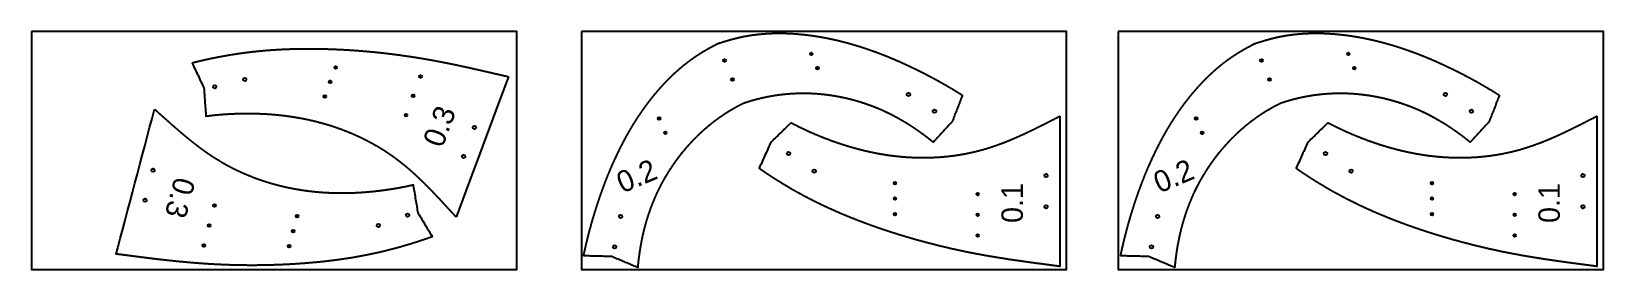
# Model space of a CAD drawing. Extents: x 65 to 369, y 520 to 566.
import ezdxf

# ---------------------------------------------------------------- set-up
doc = ezdxf.new("R2010")
doc.units = 0
doc.header["$PDMODE"] = 32
doc.header["$PDSIZE"] = 0.51
doc.layers.get('0').update_dxf_attribs({"linetype": 'CONTINUOUS'})
for name, color, linetype in [('ANNOTATION', 7, 'CONTINUOUS'), ('CUT_SHEET', 1, 'CONTINUOUS'), ('DRILLING', 3, 'CONTINUOUS'), ('ENGRAVE', 4, 'CONTINUOUS')]:
    doc.layers.add(name, color=color, linetype=linetype)
doc.styles.add('TW_CEN_MT', font='txt')

# ---------------------------------------------------------------- blocks, each defined once
blk = doc.blocks.new('*U772')
at = {"layer": 'ENGRAVE'}
blk.add_point((0, 0), dxfattribs=at)
blk = doc.blocks.new('*U773')
at = {"layer": 'ENGRAVE', "color": 0, "linetype": 'BYBLOCK'}
for p in [(0, 0), (4, 0)]:
    blk.add_blockref('*U772', p, dxfattribs=at)
blk = doc.blocks.new('*U774')
at = {"layer": 'ENGRAVE'}
blk.add_point((0, 0), dxfattribs=at)
blk = doc.blocks.new('*U775')
at = {"layer": 'ENGRAVE', "color": 0, "linetype": 'BYBLOCK'}
for p in [(0, 0), (3, 0)]:
    blk.add_blockref('*U774', p, dxfattribs=at)
blk = doc.blocks.new('*U776')
at = {"layer": 'ENGRAVE'}
blk.add_point((0, 0), dxfattribs=at)
blk = doc.blocks.new('*U777')
at = {"layer": 'ENGRAVE', "color": 0, "linetype": 'BYBLOCK'}
for p in [(0, 0), (3, 0)]:
    blk.add_blockref('*U776', p, dxfattribs=at)
blk = doc.blocks.new('*U1027')
at = {"layer": 'ANNOTATION', "color": 7, "style": 'TW_CEN_MT'}
blk.add_text('0.2', height=4.148, rotation=22.9287, dxfattribs=at).set_placement((179.27, 534.46))
blk = doc.blocks.new('*U778')
at = {"layer": 'ENGRAVE'}
blk.add_point((0, 0), dxfattribs=at)
blk = doc.blocks.new('*U779')
at = {"layer": 'ENGRAVE', "color": 0, "linetype": 'BYBLOCK'}
for p in [(0, 0), (4, 0), (8, 0)]:
    blk.add_blockref('*U778', p, dxfattribs=at)
blk = doc.blocks.new('*U780')
at = {"layer": 'ENGRAVE'}
blk.add_point((0, 0), dxfattribs=at)
blk = doc.blocks.new('*U781')
at = {"layer": 'ENGRAVE', "color": 0, "linetype": 'BYBLOCK'}
for p in [(0, 0), (3, 0), (6, 0)]:
    blk.add_blockref('*U780', p, dxfattribs=at)
blk = doc.blocks.new('*U1028')
at = {"layer": 'ANNOTATION', "color": 7, "style": 'TW_CEN_MT'}
blk.add_text('0.1', height=4.148, rotation=90, dxfattribs=at).set_placement((256.84, 528.78))
blk = doc.blocks.new('*U782')
at = {"layer": 'ENGRAVE'}
blk.add_point((0, 0), dxfattribs=at)
blk = doc.blocks.new('*U783')
at = {"layer": 'ENGRAVE', "color": 0, "linetype": 'BYBLOCK'}
for p in [(0, 0), (4, 0), (8, 0)]:
    blk.add_blockref('*U782', p, dxfattribs=at)
blk = doc.blocks.new('*U784')
at = {"layer": 'ENGRAVE'}
blk.add_point((0, 0), dxfattribs=at)
blk = doc.blocks.new('*U785')
at = {"layer": 'ENGRAVE', "color": 0, "linetype": 'BYBLOCK'}
for p in [(0, 0), (3, 0), (6, 0)]:
    blk.add_blockref('*U784', p, dxfattribs=at)
blk = doc.blocks.new('*U1029')
at = {"layer": 'ANNOTATION', "color": 7, "style": 'TW_CEN_MT'}
blk.add_text('0.3', height=4.148, rotation=69.5041, dxfattribs=at).set_placement((144.4, 543.14))
blk = doc.blocks.new('*U786')
at = {"layer": 'ENGRAVE'}
blk.add_point((0, 0), dxfattribs=at)
blk = doc.blocks.new('*U787')
at = {"layer": 'ENGRAVE', "color": 0, "linetype": 'BYBLOCK'}
for p in [(0, 0), (4, 0), (8, 0)]:
    blk.add_blockref('*U786', p, dxfattribs=at)
blk = doc.blocks.new('*U788')
at = {"layer": 'ENGRAVE'}
blk.add_point((0, 0), dxfattribs=at)
blk = doc.blocks.new('*U789')
at = {"layer": 'ENGRAVE', "color": 0, "linetype": 'BYBLOCK'}
for p in [(0, 0), (3, 0), (6, 0)]:
    blk.add_blockref('*U788', p, dxfattribs=at)
blk = doc.blocks.new('*U1030')
at = {"layer": 'ANNOTATION', "color": 7, "style": 'TW_CEN_MT'}
blk.add_text('0.3', height=4.148, rotation=255.1478, dxfattribs=at).set_placement((92.57, 537.88))
blk = doc.blocks.new('*U790')
at = {"layer": 'ENGRAVE'}
blk.add_point((0, 0), dxfattribs=at)
blk = doc.blocks.new('*U791')
at = {"layer": 'ENGRAVE', "color": 0, "linetype": 'BYBLOCK'}
for p in [(0, 0), (4, 0)]:
    blk.add_blockref('*U790', p, dxfattribs=at)
blk = doc.blocks.new('*U792')
at = {"layer": 'ENGRAVE'}
blk.add_point((0, 0), dxfattribs=at)
blk = doc.blocks.new('*U793')
at = {"layer": 'ENGRAVE', "color": 0, "linetype": 'BYBLOCK'}
for p in [(0, 0), (3, 0)]:
    blk.add_blockref('*U792', p, dxfattribs=at)
blk = doc.blocks.new('*U794')
at = {"layer": 'ENGRAVE'}
blk.add_point((0, 0), dxfattribs=at)
blk = doc.blocks.new('*U795')
at = {"layer": 'ENGRAVE', "color": 0, "linetype": 'BYBLOCK'}
for p in [(0, 0), (3, 0)]:
    blk.add_blockref('*U794', p, dxfattribs=at)
blk = doc.blocks.new('*U1031')
at = {"layer": 'ANNOTATION', "color": 7, "style": 'TW_CEN_MT'}
blk.add_text('0.2', height=4.148, rotation=22.9287, dxfattribs=at).set_placement((283.29, 534.46))
blk = doc.blocks.new('*U796')
at = {"layer": 'ENGRAVE'}
blk.add_point((0, 0), dxfattribs=at)
blk = doc.blocks.new('*U797')
at = {"layer": 'ENGRAVE', "color": 0, "linetype": 'BYBLOCK'}
for p in [(0, 0), (4, 0), (8, 0)]:
    blk.add_blockref('*U796', p, dxfattribs=at)
blk = doc.blocks.new('*U798')
at = {"layer": 'ENGRAVE'}
blk.add_point((0, 0), dxfattribs=at)
blk = doc.blocks.new('*U799')
at = {"layer": 'ENGRAVE', "color": 0, "linetype": 'BYBLOCK'}
for p in [(0, 0), (3, 0), (6, 0)]:
    blk.add_blockref('*U798', p, dxfattribs=at)
blk = doc.blocks.new('*U1032')
at = {"layer": 'ANNOTATION', "color": 7, "style": 'TW_CEN_MT'}
blk.add_text('0.1', height=4.148, rotation=90, dxfattribs=at).set_placement((360.86, 528.78))

msp = doc.modelspace()

# ---------------------------------------------------------------- linework, layer by layer
for points in [[(177.011, 522.292, 0), (176.75, 522.299, 0), (176.489, 522.305, 0), (176.228, 522.311, 0), (175.967, 522.318, 0), (175.707, 522.324, 0), (175.446, 522.331, 0), (175.185, 522.337, 0), (174.924, 522.343, 0), (174.663, 522.35, 0), (174.403, 522.356, 0), (174.142, 522.362, 0), (173.881, 522.369, 0), (173.62, 522.375, 0), (173.359, 522.382, 0), (173.099, 522.388, 0), (172.838, 522.394, 0), (172.577, 522.401, 0), (172.316, 522.407, 0), (172.056, 522.413, 0), (171.795, 522.42, 0), (171.761, 522.462, 0), (171.771, 522.512, 0), (171.782, 522.562, 0), (171.792, 522.612, 0), (171.803, 522.661, 0), (171.813, 522.711, 0), (171.824, 522.761, 0), (171.834, 522.81, 0), (171.845, 522.86, 0), (171.856, 522.91, 0), (171.866, 522.96, 0), (171.877, 523.009, 0), (171.888, 523.059, 0), (171.899, 523.109, 0), (171.91, 523.158, 0), (171.92, 523.208, 0), (171.931, 523.257, 0), (171.942, 523.307, 0), (171.953, 523.357, 0), (171.964, 523.406, 0), (171.975, 523.456, 0), (171.986, 523.506, 0), (171.997, 523.555, 0), (172.008, 523.605, 0), (172.019, 523.654, 0), (172.03, 523.704, 0), (172.042, 523.754, 0), (172.053, 523.803, 0), (172.064, 523.853, 0), (172.075, 523.902, 0), (172.086, 523.952, 0), (172.098, 524.002, 0), (172.109, 524.051, 0), (172.12, 524.101, 0), (172.132, 524.15, 0), (172.143, 524.2, 0), (172.155, 524.249, 0), (172.166, 524.299, 0), (172.178, 524.348, 0), (172.189, 524.398, 0), (172.201, 524.447, 0), (172.212, 524.497, 0), (172.224, 524.546, 0), (172.235, 524.596, 0), (172.247, 524.645, 0), (172.259, 524.695, 0), (172.27, 524.744, 0), (172.282, 524.794, 0), (172.294, 524.843, 0), (172.306, 524.893, 0), (172.318, 524.942, 0), (172.329, 524.992, 0), (172.341, 525.041, 0), (172.353, 525.091, 0), (172.365, 525.14, 0), (172.377, 525.189, 0), (172.389, 525.239, 0), (172.401, 525.288, 0), (172.413, 525.338, 0), (172.425, 525.387, 0), (172.437, 525.436, 0), (172.449, 525.486, 0), (172.461, 525.535, 0), (172.474, 525.585, 0), (172.486, 525.634, 0), (172.498, 525.683, 0), (172.51, 525.733, 0), (172.523, 525.782, 0), (172.535, 525.831, 0), (172.547, 525.881, 0), (172.56, 525.93, 0), (172.572, 525.979, 0), (172.584, 526.029, 0), (172.597, 526.078, 0), (172.609, 526.127, 0), (172.622, 526.177, 0), (172.634, 526.226, 0), (172.647, 526.275, 0), (172.659, 526.325, 0), (172.672, 526.374, 0), (172.685, 526.423, 0), (172.697, 526.472, 0), (172.71, 526.522, 0), (172.723, 526.571, 0), (172.735, 526.62, 0), (172.748, 526.669, 0), (172.761, 526.719, 0), (172.774, 526.768, 0), (172.787, 526.817, 0), (172.8, 526.866, 0), (172.812, 526.915, 0), (172.825, 526.965, 0), (172.838, 527.014, 0), (172.851, 527.063, 0), (172.864, 527.112, 0), (172.877, 527.161, 0), (172.89, 527.211, 0), (172.904, 527.26, 0), (172.917, 527.309, 0), (172.93, 527.358, 0), (172.943, 527.407, 0), (172.956, 527.456, 0), (172.969, 527.505, 0), (172.983, 527.555, 0), (172.996, 527.604, 0), (173.009, 527.653, 0), (173.023, 527.702, 0), (173.036, 527.751, 0), (173.049, 527.8, 0), (173.063, 527.849, 0), (173.076, 527.898, 0), (173.09, 527.947, 0), (173.103, 527.996, 0), (173.117, 528.046, 0), (173.13, 528.095, 0), (173.144, 528.144, 0), (173.157, 528.193, 0), (173.171, 528.242, 0), (173.185, 528.291, 0), (173.198, 528.34, 0), (173.212, 528.389, 0), (173.226, 528.438, 0), (173.24, 528.487, 0), (173.253, 528.536, 0), (173.267, 528.585, 0), (173.281, 528.634, 0), (173.295, 528.683, 0), (173.309, 528.732, 0), (173.323, 528.781, 0), (173.337, 528.83, 0), (173.351, 528.879, 0), (173.365, 528.927, 0), (173.379, 528.976, 0), (173.393, 529.025, 0), (173.407, 529.074, 0), (173.421, 529.123, 0), (173.435, 529.172, 0), (173.449, 529.221, 0), (173.463, 529.27, 0), (173.477, 529.319, 0), (173.492, 529.368, 0), (173.506, 529.417, 0), (173.52, 529.465, 0), (173.534, 529.514, 0), (173.549, 529.563, 0), (173.563, 529.612, 0), (173.578, 529.661, 0), (173.592, 529.71, 0), (173.606, 529.758, 0), (173.621, 529.807, 0), (173.635, 529.856, 0), (173.65, 529.905, 0), (173.664, 529.954, 0), (173.679, 530.002, 0), (173.693, 530.051, 0), (173.708, 530.1, 0), (173.723, 530.149, 0), (173.737, 530.197, 0), (173.752, 530.246, 0), (173.767, 530.295, 0), (173.782, 530.344, 0), (173.796, 530.392, 0), (173.811, 530.441, 0), (173.826, 530.49, 0), (173.841, 530.539, 0), (173.856, 530.587, 0), (173.871, 530.636, 0), (173.885, 530.685, 0), (173.9, 530.733, 0), (173.915, 530.782, 0), (173.93, 530.831, 0), (173.945, 530.879, 0), (173.961, 530.928, 0), (173.976, 530.977, 0), (173.991, 531.025, 0), (174.006, 531.074, 0), (174.021, 531.123, 0), (174.036, 531.171, 0), (174.051, 531.22, 0), (174.067, 531.268, 0), (174.082, 531.317, 0), (174.097, 531.366, 0), (174.113, 531.414, 0), (174.128, 531.463, 0), (174.143, 531.511, 0), (174.159, 531.56, 0), (174.174, 531.608, 0), (174.19, 531.657, 0), (174.205, 531.706, 0), (174.221, 531.754, 0), (174.236, 531.803, 0), (174.252, 531.851, 0), (174.267, 531.9, 0), (174.283, 531.948, 0), (174.298, 531.997, 0), (174.314, 532.045, 0), (174.33, 532.094, 0), (174.346, 532.142, 0), (174.361, 532.191, 0), (174.377, 532.239, 0), (174.393, 532.288, 0), (174.409, 532.336, 0), (174.425, 532.384, 0), (174.44, 532.433, 0), (174.456, 532.481, 0), (174.472, 532.53, 0), (174.488, 532.578, 0), (174.504, 532.627, 0), (174.52, 532.675, 0), (174.536, 532.723, 0), (174.552, 532.772, 0), (174.568, 532.82, 0), (174.585, 532.869, 0), (174.601, 532.917, 0), (174.617, 532.965, 0), (174.633, 533.014, 0), (174.649, 533.062, 0), (174.666, 533.11, 0), (174.682, 533.159, 0), (174.698, 533.207, 0), (174.714, 533.255, 0), (174.731, 533.304, 0), (174.747, 533.352, 0), (174.764, 533.4, 0), (174.78, 533.449, 0), (174.797, 533.497, 0), (174.813, 533.545, 0), (174.83, 533.593, 0), (174.846, 533.642, 0), (174.863, 533.69, 0), (174.879, 533.738, 0), (174.896, 533.787, 0), (174.913, 533.835, 0), (174.929, 533.883, 0), (174.946, 533.931, 0), (174.963, 533.98, 0), (174.98, 534.028, 0), (174.996, 534.076, 0), (175.013, 534.124, 0), (175.03, 534.172, 0), (175.047, 534.221, 0), (175.064, 534.269, 0), (175.081, 534.317, 0), (175.098, 534.365, 0), (175.115, 534.413, 0), (175.132, 534.461, 0), (175.149, 534.51, 0), (175.166, 534.558, 0), (175.183, 534.606, 0), (175.2, 534.654, 0), (175.217, 534.702, 0), (175.234, 534.75, 0), (175.252, 534.798, 0), (175.269, 534.847, 0), (175.286, 534.895, 0), (175.303, 534.943, 0), (175.321, 534.991, 0), (175.338, 535.039, 0), (175.355, 535.087, 0), (175.373, 535.135, 0), (175.39, 535.183, 0), (175.408, 535.231, 0), (175.425, 535.279, 0), (175.443, 535.327, 0), (175.46, 535.375, 0), (175.478, 535.423, 0), (175.495, 535.471, 0), (175.513, 535.519, 0), (175.531, 535.567, 0), (175.548, 535.615, 0), (175.566, 535.663, 0), (175.584, 535.711, 0), (175.602, 535.759, 0), (175.62, 535.807, 0), (175.637, 535.855, 0), (175.655, 535.903, 0), (175.673, 535.951, 0), (175.691, 535.999, 0), (175.709, 536.047, 0), (175.727, 536.094, 0), (175.745, 536.142, 0), (175.763, 536.19, 0), (175.781, 536.238, 0), (175.799, 536.286, 0), (175.818, 536.334, 0), (175.836, 536.382, 0), (175.854, 536.429, 0), (175.872, 536.477, 0), (175.89, 536.525, 0), (175.909, 536.573, 0), (175.927, 536.621, 0), (175.945, 536.668, 0), (175.964, 536.716, 0), (175.982, 536.764, 0), (176.001, 536.812, 0), (176.019, 536.859, 0), (176.038, 536.907, 0), (176.056, 536.955, 0), (176.075, 537.003, 0), (176.093, 537.05, 0), (176.112, 537.098, 0), (176.131, 537.146, 0), (176.149, 537.193, 0), (176.168, 537.241, 0), (176.187, 537.289, 0), (176.206, 537.336, 0), (176.224, 537.384, 0), (176.243, 537.431, 0), (176.262, 537.479, 0), (176.281, 537.527, 0), (176.3, 537.574, 0), (176.319, 537.622, 0), (176.338, 537.669, 0), (176.357, 537.717, 0), (176.376, 537.765, 0), (176.395, 537.812, 0), (176.414, 537.86, 0), (176.433, 537.907, 0), (176.453, 537.955, 0), (176.472, 538.002, 0), (176.491, 538.05, 0), (176.51, 538.097, 0), (176.53, 538.144, 0), (176.549, 538.192, 0), (176.568, 538.239, 0), (176.588, 538.287, 0), (176.607, 538.334, 0), (176.627, 538.382, 0), (176.646, 538.429, 0), (176.666, 538.476, 0), (176.685, 538.524, 0), (176.705, 538.571, 0), (176.725, 538.618, 0), (176.744, 538.666, 0), (176.764, 538.713, 0), (176.784, 538.76, 0), (176.804, 538.808, 0), (176.823, 538.855, 0), (176.843, 538.902, 0), (176.863, 538.949, 0), (176.883, 538.997, 0), (176.903, 539.044, 0), (176.923, 539.091, 0), (176.943, 539.138, 0), (176.963, 539.186, 0), (176.983, 539.233, 0), (177.003, 539.28, 0), (177.023, 539.327, 0), (177.043, 539.374, 0), (177.063, 539.421, 0), (177.084, 539.468, 0), (177.104, 539.516, 0), (177.124, 539.563, 0), (177.145, 539.61, 0), (177.165, 539.657, 0), (177.185, 539.704, 0), (177.206, 539.751, 0), (177.226, 539.798, 0), (177.247, 539.845, 0), (177.267, 539.892, 0), (177.288, 539.939, 0), (177.308, 539.986, 0), (177.329, 540.033, 0), (177.35, 540.08, 0), (177.37, 540.127, 0), (177.391, 540.174, 0), (177.412, 540.221, 0), (177.433, 540.268, 0), (177.453, 540.314, 0), (177.474, 540.361, 0), (177.495, 540.408, 0), (177.516, 540.455, 0), (177.537, 540.502, 0), (177.558, 540.549, 0), (177.579, 540.595, 0), (177.6, 540.642, 0), (177.621, 540.689, 0), (177.642, 540.736, 0), (177.664, 540.783, 0), (177.685, 540.829, 0), (177.706, 540.876, 0), (177.727, 540.923, 0), (177.749, 540.969, 0), (177.77, 541.016, 0), (177.791, 541.063, 0), (177.813, 541.109, 0), (177.834, 541.156, 0), (177.856, 541.203, 0), (177.877, 541.249, 0), (177.899, 541.296, 0), (177.92, 541.342, 0), (177.942, 541.389, 0), (177.964, 541.435, 0), (177.985, 541.482, 0), (178.007, 541.529, 0), (178.029, 541.575, 0), (178.05, 541.622, 0), (178.072, 541.668, 0), (178.094, 541.714, 0), (178.116, 541.761, 0), (178.138, 541.807, 0), (178.16, 541.854, 0), (178.182, 541.9, 0), (178.204, 541.947, 0), (178.226, 541.993, 0), (178.248, 542.039, 0), (178.27, 542.086, 0), (178.293, 542.132, 0), (178.315, 542.178, 0), (178.337, 542.224, 0), (178.359, 542.271, 0), (178.382, 542.317, 0), (178.404, 542.363, 0), (178.426, 542.409, 0), (178.449, 542.456, 0), (178.471, 542.502, 0), (178.494, 542.548, 0), (178.516, 542.594, 0), (178.539, 542.64, 0), (178.561, 542.686, 0), (178.584, 542.733, 0), (178.607, 542.779, 0), (178.63, 542.825, 0), (178.652, 542.871, 0), (178.675, 542.917, 0), (178.698, 542.963, 0), (178.721, 543.009, 0), (178.744, 543.055, 0), (178.767, 543.101, 0), (178.79, 543.147, 0), (178.813, 543.193, 0), (178.836, 543.239, 0), (178.859, 543.285, 0), (178.882, 543.33, 0), (178.905, 543.376, 0), (178.928, 543.422, 0), (178.951, 543.468, 0), (178.975, 543.514, 0), (178.998, 543.56, 0), (179.021, 543.605, 0), (179.045, 543.651, 0), (179.068, 543.697, 0), (179.092, 543.743, 0), (179.115, 543.788, 0), (179.139, 543.834, 0), (179.162, 543.88, 0), (179.186, 543.925, 0), (179.21, 543.971, 0), (179.233, 544.017, 0), (179.257, 544.062, 0), (179.281, 544.108, 0), (179.304, 544.154, 0), (179.328, 544.199, 0), (179.352, 544.245, 0), (179.376, 544.29, 0), (179.4, 544.336, 0), (179.424, 544.381, 0), (179.448, 544.427, 0), (179.472, 544.472, 0), (179.496, 544.518, 0), (179.52, 544.563, 0), (179.545, 544.608, 0), (179.569, 544.654, 0), (179.593, 544.699, 0), (179.617, 544.744, 0), (179.642, 544.79, 0), (179.666, 544.835, 0), (179.69, 544.88, 0), (179.715, 544.926, 0), (179.739, 544.971, 0), (179.764, 545.016, 0), (179.788, 545.061, 0), (179.813, 545.106, 0), (179.838, 545.152, 0), (179.862, 545.197, 0), (179.887, 545.242, 0), (179.912, 545.287, 0), (179.937, 545.332, 0), (179.961, 545.377, 0), (179.986, 545.422, 0), (180.011, 545.467, 0), (180.036, 545.512, 0), (180.061, 545.557, 0), (180.086, 545.602, 0), (180.111, 545.647, 0), (180.136, 545.692, 0), (180.161, 545.737, 0), (180.187, 545.782, 0), (180.212, 545.827, 0), (180.237, 545.872, 0), (180.262, 545.916, 0), (180.288, 545.961, 0), (180.313, 546.006, 0), (180.339, 546.051, 0), (180.364, 546.096, 0), (180.39, 546.14, 0), (180.415, 546.185, 0), (180.441, 546.23, 0), (180.466, 546.274, 0), (180.492, 546.319, 0), (180.518, 546.364, 0), (180.543, 546.408, 0), (180.569, 546.453, 0), (180.595, 546.497, 0), (180.621, 546.542, 0), (180.647, 546.586, 0), (180.673, 546.631, 0), (180.699, 546.675, 0), (180.725, 546.72, 0), (180.751, 546.764, 0), (180.777, 546.809, 0), (180.803, 546.853, 0), (180.829, 546.897, 0), (180.855, 546.942, 0), (180.882, 546.986, 0), (180.908, 547.03, 0), (180.934, 547.075, 0), (180.961, 547.119, 0), (180.987, 547.163, 0), (181.014, 547.207, 0), (181.04, 547.252, 0), (181.067, 547.296, 0), (181.093, 547.34, 0), (181.12, 547.384, 0), (181.146, 547.428, 0), (181.173, 547.472, 0), (181.2, 547.516, 0), (181.227, 547.56, 0), (181.254, 547.604, 0), (181.28, 547.648, 0), (181.307, 547.692, 0), (181.334, 547.736, 0), (181.361, 547.78, 0), (181.388, 547.824, 0), (181.415, 547.868, 0), (181.443, 547.912, 0), (181.47, 547.956, 0), (181.497, 548, 0), (181.524, 548.043, 0), (181.551, 548.087, 0), (181.579, 548.131, 0), (181.606, 548.175, 0), (181.634, 548.218, 0), (181.661, 548.262, 0), (181.689, 548.306, 0), (181.716, 548.349, 0), (181.744, 548.393, 0), (181.771, 548.437, 0), (181.799, 548.48, 0), (181.827, 548.524, 0), (181.854, 548.567, 0), (181.882, 548.611, 0), (181.91, 548.654, 0), (181.938, 548.698, 0), (181.966, 548.741, 0), (181.994, 548.784, 0), (182.022, 548.828, 0), (182.05, 548.871, 0), (182.078, 548.915, 0), (182.106, 548.958, 0), (182.134, 549.001, 0), (182.163, 549.044, 0), (182.191, 549.088, 0), (182.219, 549.131, 0), (182.247, 549.174, 0), (182.276, 549.217, 0), (182.304, 549.26, 0), (182.333, 549.303, 0), (182.361, 549.347, 0), (182.39, 549.39, 0), (182.419, 549.433, 0), (182.447, 549.476, 0), (182.476, 549.519, 0), (182.505, 549.562, 0), (182.533, 549.605, 0), (182.562, 549.647, 0), (182.591, 549.69, 0), (182.62, 549.733, 0), (182.649, 549.776, 0), (182.678, 549.819, 0), (182.707, 549.862, 0), (182.736, 549.904, 0), (182.765, 549.947, 0), (182.794, 549.99, 0), (182.824, 550.033, 0), (182.853, 550.075, 0), (182.882, 550.118, 0), (182.912, 550.16, 0), (182.941, 550.203, 0), (182.97, 550.246, 0), (183, 550.288, 0), (183.029, 550.331, 0), (183.059, 550.373, 0), (183.089, 550.416, 0), (183.118, 550.458, 0), (183.148, 550.5, 0), (183.178, 550.543, 0), (183.207, 550.585, 0), (183.237, 550.628, 0), (183.267, 550.67, 0), (183.297, 550.712, 0), (183.327, 550.754, 0), (183.357, 550.797, 0), (183.387, 550.839, 0), (183.417, 550.881, 0), (183.447, 550.923, 0), (183.478, 550.965, 0), (183.508, 551.007, 0), (183.538, 551.049, 0), (183.568, 551.091, 0), (183.599, 551.133, 0), (183.629, 551.175, 0), (183.66, 551.217, 0), (183.69, 551.259, 0), (183.721, 551.301, 0), (183.751, 551.343, 0), (183.782, 551.385, 0), (183.813, 551.427, 0), (183.843, 551.469, 0), (183.874, 551.51, 0), (183.905, 551.552, 0), (183.936, 551.594, 0), (183.967, 551.636, 0), (183.998, 551.677, 0), (184.029, 551.719, 0), (184.06, 551.76, 0), (184.091, 551.802, 0), (184.122, 551.844, 0), (184.153, 551.885, 0), (184.185, 551.927, 0), (184.216, 551.968, 0), (184.247, 552.01, 0), (184.279, 552.051, 0), (184.31, 552.092, 0), (184.341, 552.134, 0), (184.373, 552.175, 0), (184.405, 552.216, 0), (184.436, 552.258, 0), (184.468, 552.299, 0), (184.499, 552.34, 0), (184.531, 552.381, 0), (184.563, 552.423, 0), (184.595, 552.464, 0), (184.627, 552.505, 0), (184.659, 552.546, 0), (184.691, 552.587, 0), (184.723, 552.628, 0), (184.755, 552.669, 0), (184.787, 552.71, 0), (184.819, 552.751, 0), (184.851, 552.792, 0), (184.884, 552.833, 0), (184.916, 552.873, 0), (184.948, 552.914, 0), (184.981, 552.955, 0), (185.013, 552.996, 0), (185.046, 553.037, 0), (185.078, 553.077, 0), (185.111, 553.118, 0), (185.143, 553.159, 0), (185.176, 553.199, 0), (185.209, 553.24, 0), (185.242, 553.28, 0), (185.274, 553.321, 0), (185.307, 553.361, 0), (185.34, 553.402, 0), (185.373, 553.442, 0), (185.406, 553.482, 0), (185.439, 553.523, 0), (185.473, 553.563, 0), (185.506, 553.603, 0), (185.539, 553.644, 0), (185.572, 553.684, 0), (185.606, 553.724, 0), (185.639, 553.764, 0), (185.672, 553.804, 0), (185.706, 553.844, 0), (185.739, 553.884, 0), (185.773, 553.924, 0), (185.806, 553.964, 0), (185.84, 554.004, 0), (185.874, 554.044, 0), (185.908, 554.084, 0), (185.941, 554.124, 0), (185.975, 554.164, 0), (186.009, 554.204, 0), (186.043, 554.243, 0), (186.077, 554.283, 0), (186.111, 554.323, 0), (186.145, 554.362, 0), (186.179, 554.402, 0), (186.214, 554.442, 0), (186.248, 554.481, 0), (186.282, 554.521, 0), (186.317, 554.56, 0), (186.351, 554.6, 0), (186.385, 554.639, 0), (186.42, 554.678, 0), (186.454, 554.718, 0), (186.489, 554.757, 0), (186.524, 554.796, 0), (186.558, 554.836, 0), (186.593, 554.875, 0), (186.628, 554.914, 0), (186.663, 554.953, 0), (186.698, 554.992, 0), (186.733, 555.031, 0), (186.768, 555.07, 0), (186.803, 555.109, 0), (186.838, 555.148, 0), (186.873, 555.187, 0), (186.908, 555.226, 0), (186.944, 555.265, 0), (186.979, 555.303, 0), (187.014, 555.342, 0), (187.05, 555.381, 0), (187.085, 555.42, 0), (187.121, 555.458, 0), (187.156, 555.497, 0), (187.192, 555.535, 0), (187.227, 555.574, 0), (187.263, 555.612, 0), (187.299, 555.651, 0), (187.335, 555.689, 0), (187.37, 555.727, 0), (187.406, 555.766, 0), (187.442, 555.804, 0), (187.478, 555.842, 0), (187.514, 555.88, 0), (187.551, 555.919, 0), (187.587, 555.957, 0), (187.623, 555.995, 0), (187.659, 556.033, 0), (187.695, 556.071, 0), (187.732, 556.109, 0), (187.768, 556.146, 0), (187.805, 556.184, 0), (187.841, 556.222, 0), (187.878, 556.26, 0), (187.914, 556.297, 0), (187.951, 556.335, 0), (187.988, 556.373, 0), (188.025, 556.41, 0), (188.061, 556.448, 0), (188.098, 556.485, 0), (188.135, 556.523, 0), (188.172, 556.56, 0), (188.209, 556.597, 0), (188.246, 556.635, 0), (188.283, 556.672, 0), (188.321, 556.709, 0), (188.358, 556.746, 0), (188.395, 556.783, 0), (188.432, 556.82, 0), (188.47, 556.857, 0), (188.507, 556.894, 0), (188.545, 556.931, 0), (188.582, 556.968, 0), (188.62, 557.005, 0), (188.657, 557.042, 0), (188.695, 557.079, 0), (188.733, 557.115, 0), (188.771, 557.152, 0), (188.809, 557.188, 0), (188.846, 557.225, 0), (188.884, 557.261, 0), (188.922, 557.298, 0), (188.96, 557.334, 0), (188.999, 557.371, 0), (189.037, 557.407, 0), (189.075, 557.443, 0), (189.113, 557.479, 0), (189.152, 557.515, 0), (189.19, 557.551, 0), (189.228, 557.587, 0), (189.267, 557.623, 0), (189.305, 557.659, 0), (189.344, 557.695, 0), (189.382, 557.731, 0), (189.421, 557.767, 0), (189.46, 557.802, 0), (189.499, 557.838, 0), (189.538, 557.874, 0), (189.576, 557.909, 0), (189.615, 557.945, 0), (189.654, 557.98, 0), (189.693, 558.016, 0), (189.732, 558.051, 0), (189.772, 558.086, 0), (189.811, 558.122, 0), (189.85, 558.157, 0), (189.889, 558.192, 0), (189.929, 558.227, 0), (189.968, 558.262, 0), (190.008, 558.297, 0), (190.047, 558.332, 0), (190.087, 558.367, 0), (190.126, 558.401, 0), (190.166, 558.436, 0), (190.206, 558.471, 0), (190.245, 558.505, 0), (190.285, 558.54, 0), (190.325, 558.575, 0), (190.365, 558.609, 0), (190.405, 558.643, 0), (190.445, 558.678, 0), (190.485, 558.712, 0), (190.525, 558.746, 0), (190.566, 558.78, 0), (190.606, 558.815, 0), (190.646, 558.849, 0), (190.687, 558.883, 0), (190.727, 558.917, 0), (190.767, 558.95, 0), (190.808, 558.984, 0), (190.849, 559.018, 0), (190.889, 559.052, 0), (190.93, 559.085, 0), (190.971, 559.119, 0), (191.011, 559.152, 0), (191.052, 559.186, 0), (191.093, 559.219, 0), (191.134, 559.253, 0), (191.175, 559.286, 0), (191.216, 559.319, 0), (191.257, 559.352, 0), (191.298, 559.385, 0), (191.34, 559.418, 0), (191.381, 559.451, 0), (191.422, 559.484, 0), (191.464, 559.517, 0), (191.505, 559.55, 0), (191.546, 559.583, 0), (191.588, 559.615, 0), (191.63, 559.648, 0), (191.671, 559.68, 0), (191.713, 559.713, 0), (191.755, 559.745, 0), (191.797, 559.778, 0), (191.838, 559.81, 0), (191.88, 559.842, 0), (191.922, 559.874, 0), (191.964, 559.906, 0), (192.006, 559.938, 0), (192.049, 559.97, 0), (192.091, 560.002, 0), (192.133, 560.034, 0), (192.175, 560.066, 0), (192.218, 560.097, 0), (192.26, 560.129, 0), (192.302, 560.161, 0), (192.345, 560.192, 0), (192.388, 560.223, 0), (192.43, 560.255, 0), (192.473, 560.286, 0), (192.516, 560.317, 0), (192.558, 560.348, 0), (192.601, 560.38, 0), (192.644, 560.411, 0), (192.687, 560.441, 0), (192.73, 560.472, 0), (192.773, 560.503, 0), (192.816, 560.534, 0), (192.859, 560.565, 0), (192.903, 560.595, 0), (192.946, 560.626, 0), (192.989, 560.656, 0), (193.033, 560.687, 0), (193.076, 560.717, 0), (193.119, 560.747, 0), (193.163, 560.777, 0), (193.207, 560.807, 0), (193.25, 560.837, 0), (193.294, 560.867, 0), (193.338, 560.897, 0), (193.382, 560.927, 0), (193.425, 560.957, 0), (193.469, 560.986, 0), (193.513, 561.016, 0), (193.557, 561.046, 0), (193.601, 561.075, 0), (193.646, 561.104, 0), (193.69, 561.134, 0), (193.734, 561.163, 0), (193.778, 561.192, 0), (193.823, 561.221, 0), (193.867, 561.25, 0), (193.912, 561.279, 0), (193.956, 561.308, 0), (194.001, 561.337, 0), (194.045, 561.365, 0), (194.09, 561.394, 0), (194.135, 561.423, 0), (194.18, 561.451, 0), (194.225, 561.48, 0), (194.27, 561.508, 0), (194.314, 561.536, 0), (194.359, 561.564, 0), (194.404, 561.592, 0), (194.449, 561.62, 0), (194.494, 561.648, 0), (194.54, 561.676, 0), (194.585, 561.703, 0), (194.63, 561.731, 0), (194.675, 561.758, 0), (194.72, 561.786, 0), (194.765, 561.813, 0), (194.81, 561.84, 0), (194.856, 561.867, 0), (194.901, 561.894, 0), (194.946, 561.921, 0), (194.991, 561.948, 0), (195.036, 561.975, 0), (195.082, 562.002, 0), (195.127, 562.028, 0), (195.172, 562.055, 0), (195.217, 562.081, 0), (195.262, 562.107, 0), (195.307, 562.134, 0), (195.353, 562.16, 0), (195.398, 562.186, 0), (195.443, 562.212, 0), (195.488, 562.238, 0), (195.533, 562.264, 0), (195.578, 562.289, 0), (195.623, 562.315, 0), (195.668, 562.341, 0), (195.713, 562.366, 0), (195.758, 562.392, 0), (195.803, 562.417, 0), (195.848, 562.442, 0), (195.893, 562.467, 0), (195.938, 562.493, 0), (195.983, 562.518, 0), (196.028, 562.543, 0), (196.073, 562.568, 0), (196.118, 562.593, 0), (196.162, 562.617, 0), (196.207, 562.642, 0), (196.252, 562.667, 0), (196.297, 562.691, 0), (196.341, 562.716, 0), (196.386, 562.741, 0), (196.431, 562.765, 0), (196.475, 562.79, 0), (196.52, 562.814, 0), (196.564, 562.838, 0), (196.609, 562.862, 0), (196.653, 562.887, 0), (196.698, 562.911, 0), (196.742, 562.935, 0), (196.787, 562.959, 0), (196.831, 562.983, 0), (196.875, 563.007, 0), (196.92, 563.031, 0), (196.964, 563.055, 0), (197.008, 563.079, 0), (197.052, 563.103, 0), (197.096, 563.127, 0), (197.14, 563.15, 0), (197.184, 563.174, 0), (197.228, 563.198, 0), (197.272, 563.222, 0), (197.316, 563.245, 0), (197.36, 563.269, 0), (197.404, 563.292, 0), (197.448, 563.316, 0), (197.492, 563.34, 0), (197.535, 563.363, 0), (197.579, 563.387, 0), (197.623, 563.41, 0), (197.667, 563.433, 0), (197.714, 563.448, 0), (197.761, 563.463, 0), (197.809, 563.478, 0), (197.856, 563.493, 0), (197.903, 563.508, 0), (197.951, 563.523, 0), (197.998, 563.538, 0), (198.046, 563.553, 0), (198.093, 563.568, 0), (198.141, 563.583, 0), (198.189, 563.598, 0), (198.236, 563.613, 0), (198.284, 563.628, 0), (198.332, 563.643, 0), (198.38, 563.658, 0), (198.428, 563.673, 0), (198.476, 563.688, 0), (198.524, 563.703, 0), (198.572, 563.719, 0), (198.62, 563.734, 0), (198.668, 563.749, 0), (198.716, 563.764, 0), (198.765, 563.779, 0), (198.813, 563.794, 0), (198.862, 563.809, 0), (198.91, 563.824, 0), (198.959, 563.839, 0), (199.007, 563.854, 0), (199.056, 563.869, 0), (199.105, 563.884, 0), (199.153, 563.899, 0), (199.202, 563.914, 0), (199.251, 563.929, 0), (199.3, 563.943, 0), (199.349, 563.958, 0), (199.398, 563.973, 0), (199.447, 563.988, 0), (199.497, 564.003, 0), (199.546, 564.017, 0), (199.595, 564.032, 0), (199.645, 564.047, 0), (199.694, 564.061, 0), (199.744, 564.076, 0), (199.793, 564.091, 0), (199.843, 564.105, 0), (199.893, 564.12, 0), (199.943, 564.134, 0), (199.992, 564.149, 0), (200.042, 564.163, 0), (200.092, 564.177, 0), (200.143, 564.192, 0), (200.193, 564.206, 0), (200.243, 564.22, 0), (200.293, 564.234, 0), (200.344, 564.248, 0), (200.394, 564.262, 0), (200.445, 564.276, 0), (200.495, 564.29, 0), (200.546, 564.304, 0), (200.596, 564.318, 0), (200.647, 564.331, 0), (200.698, 564.345, 0), (200.749, 564.359, 0), (200.8, 564.372, 0), (200.851, 564.386, 0), (200.902, 564.399, 0), (200.953, 564.412, 0), (201.004, 564.426, 0), (201.055, 564.439, 0), (201.107, 564.452, 0), (201.158, 564.465, 0), (201.209, 564.478, 0), (201.261, 564.491, 0), (201.312, 564.503, 0), (201.364, 564.516, 0), (201.415, 564.529, 0), (201.467, 564.541, 0), (201.518, 564.554, 0), (201.57, 564.566, 0), (201.622, 564.578, 0), (201.673, 564.59, 0), (201.725, 564.602, 0), (201.777, 564.614, 0), (201.829, 564.626, 0), (201.88, 564.638, 0), (201.932, 564.649, 0), (201.984, 564.661, 0), (202.036, 564.672, 0), (202.087, 564.684, 0), (202.139, 564.695, 0), (202.191, 564.706, 0), (202.243, 564.717, 0), (202.295, 564.728, 0), (202.347, 564.739, 0), (202.399, 564.75, 0), (202.45, 564.761, 0), (202.502, 564.772, 0), (202.554, 564.782, 0), (202.606, 564.793, 0), (202.658, 564.803, 0), (202.71, 564.813, 0), (202.762, 564.824, 0), (202.814, 564.834, 0), (202.866, 564.844, 0), (202.918, 564.854, 0), (202.97, 564.864, 0), (203.022, 564.873, 0), (203.074, 564.883, 0), (203.126, 564.893, 0), (203.179, 564.902, 0), (203.231, 564.912, 0), (203.283, 564.921, 0), (203.335, 564.93, 0), (203.387, 564.939, 0), (203.439, 564.948, 0), (203.491, 564.957, 0), (203.543, 564.966, 0), (203.596, 564.975, 0), (203.648, 564.984, 0), (203.7, 564.993, 0), (203.752, 565.001, 0), (203.804, 565.01, 0), (203.857, 565.018, 0), (203.909, 565.026, 0), (203.961, 565.035, 0), (204.013, 565.043, 0), (204.066, 565.051, 0), (204.118, 565.059, 0), (204.17, 565.067, 0), (204.222, 565.074, 0), (204.275, 565.082, 0), (204.327, 565.09, 0), (204.379, 565.097, 0), (204.432, 565.105, 0), (204.484, 565.112, 0), (204.536, 565.119, 0), (204.589, 565.127, 0), (204.641, 565.134, 0), (204.693, 565.141, 0), (204.746, 565.148, 0), (204.798, 565.155, 0), (204.851, 565.161, 0), (204.903, 565.168, 0), (204.955, 565.175, 0), (205.008, 565.181, 0), (205.06, 565.188, 0), (205.113, 565.194, 0), (205.165, 565.201, 0), (205.217, 565.207, 0), (205.27, 565.213, 0), (205.322, 565.219, 0), (205.375, 565.225, 0), (205.427, 565.231, 0), (205.48, 565.237, 0), (205.532, 565.242, 0), (205.585, 565.248, 0), (205.637, 565.254, 0), (205.69, 565.259, 0), (205.742, 565.265, 0), (205.795, 565.27, 0), (205.847, 565.275, 0), (205.9, 565.28, 0), (205.952, 565.286, 0), (206.005, 565.291, 0), (206.057, 565.296, 0), (206.11, 565.3, 0), (206.162, 565.305, 0), (206.215, 565.31, 0), (206.267, 565.315, 0), (206.32, 565.319, 0), (206.372, 565.324, 0), (206.425, 565.328, 0), (206.478, 565.332, 0), (206.53, 565.337, 0), (206.583, 565.341, 0), (206.635, 565.345, 0), (206.688, 565.349, 0), (206.74, 565.353, 0), (206.793, 565.357, 0), (206.846, 565.361, 0), (206.898, 565.364, 0), (206.951, 565.368, 0), (207.003, 565.372, 0), (207.056, 565.375, 0), (207.108, 565.379, 0), (207.161, 565.382, 0), (207.214, 565.385, 0), (207.266, 565.388, 0), (207.319, 565.392, 0), (207.371, 565.395, 0), (207.424, 565.398, 0), (207.477, 565.4, 0), (207.529, 565.403, 0), (207.582, 565.406, 0), (207.634, 565.409, 0), (207.687, 565.411, 0), (207.74, 565.414, 0), (207.792, 565.416, 0), (207.845, 565.419, 0), (207.898, 565.421, 0), (207.95, 565.423, 0), (208.003, 565.425, 0), (208.055, 565.428, 0), (208.108, 565.43, 0), (208.161, 565.432, 0), (208.213, 565.433, 0), (208.266, 565.435, 0), (208.318, 565.437, 0), (208.371, 565.439, 0), (208.424, 565.44, 0), (208.476, 565.442, 0), (208.529, 565.443, 0), (208.581, 565.445, 0), (208.634, 565.446, 0), (208.687, 565.447, 0), (208.739, 565.448, 0), (208.792, 565.45, 0), (208.844, 565.451, 0), (208.897, 565.452, 0), (208.95, 565.452, 0), (209.002, 565.453, 0), (209.055, 565.454, 0), (209.107, 565.455, 0), (209.16, 565.455, 0), (209.212, 565.456, 0), (209.265, 565.456, 0), (209.318, 565.457, 0), (209.37, 565.457, 0), (209.423, 565.457, 0), (209.475, 565.458, 0), (209.528, 565.458, 0), (209.58, 565.458, 0), (209.633, 565.458, 0), (209.686, 565.458, 0), (209.738, 565.458, 0), (209.791, 565.457, 0), (209.843, 565.457, 0), (209.896, 565.457, 0), (209.948, 565.457, 0), (210.001, 565.456, 0), (210.053, 565.456, 0), (210.106, 565.455, 0), (210.158, 565.454, 0), (210.211, 565.454, 0), (210.263, 565.453, 0), (210.316, 565.452, 0), (210.368, 565.451, 0), (210.421, 565.45, 0), (210.473, 565.449, 0), (210.526, 565.448, 0), (210.578, 565.447, 0), (210.631, 565.445, 0), (210.683, 565.444, 0), (210.736, 565.443, 0), (210.788, 565.441, 0), (210.84, 565.44, 0), (210.893, 565.438, 0), (210.945, 565.437, 0), (210.998, 565.435, 0), (211.05, 565.433, 0), (211.103, 565.431, 0), (211.155, 565.43, 0), (211.207, 565.428, 0), (211.26, 565.426, 0), (211.312, 565.424, 0), (211.364, 565.421, 0), (211.417, 565.419, 0), (211.469, 565.417, 0), (211.521, 565.415, 0), (211.574, 565.412, 0), (211.626, 565.41, 0), (211.678, 565.407, 0), (211.731, 565.405, 0), (211.783, 565.402, 0), (211.835, 565.399, 0), (211.888, 565.397, 0), (211.94, 565.394, 0), (211.992, 565.391, 0), (212.044, 565.388, 0), (212.097, 565.385, 0), (212.149, 565.382, 0), (212.201, 565.379, 0), (212.253, 565.376, 0), (212.305, 565.373, 0), (212.358, 565.369, 0), (212.41, 565.366, 0), (212.462, 565.363, 0), (212.514, 565.359, 0), (212.566, 565.356, 0), (212.618, 565.352, 0), (212.67, 565.349, 0), (212.723, 565.345, 0), (212.775, 565.341, 0), (212.827, 565.337, 0), (212.879, 565.334, 0), (212.931, 565.33, 0), (212.983, 565.326, 0), (213.035, 565.322, 0), (213.087, 565.318, 0), (213.139, 565.313, 0), (213.191, 565.309, 0), (213.243, 565.305, 0), (213.295, 565.301, 0), (213.347, 565.296, 0), (213.399, 565.292, 0), (213.451, 565.287, 0), (213.503, 565.283, 0), (213.555, 565.278, 0), (213.607, 565.274, 0), (213.659, 565.269, 0), (213.711, 565.264, 0), (213.763, 565.259, 0), (213.815, 565.254, 0), (213.866, 565.249, 0), (213.918, 565.244, 0), (213.97, 565.239, 0), (214.022, 565.234, 0), (214.074, 565.229, 0), (214.126, 565.224, 0), (214.177, 565.219, 0), (214.229, 565.213, 0), (214.281, 565.208, 0), (214.333, 565.203, 0), (214.385, 565.197, 0), (214.436, 565.191, 0), (214.488, 565.186, 0), (214.54, 565.18, 0), (214.592, 565.175, 0), (214.643, 565.169, 0), (214.695, 565.163, 0), (214.747, 565.157, 0), (214.798, 565.151, 0), (214.85, 565.145, 0), (214.902, 565.139, 0), (214.953, 565.133, 0), (215.005, 565.127, 0), (215.057, 565.121, 0), (215.108, 565.115, 0), (215.16, 565.108, 0), (215.211, 565.102, 0), (215.263, 565.096, 0), (215.314, 565.089, 0), (215.366, 565.083, 0), (215.417, 565.076, 0), (215.469, 565.069, 0), (215.52, 565.063, 0), (215.572, 565.056, 0), (215.623, 565.049, 0), (215.675, 565.042, 0), (215.726, 565.036, 0), (215.778, 565.029, 0), (215.829, 565.022, 0), (215.881, 565.015, 0), (215.932, 565.008, 0), (215.983, 565.001, 0), (216.035, 564.993, 0), (216.086, 564.986, 0), (216.138, 564.979, 0), (216.189, 564.972, 0), (216.24, 564.964, 0), (216.292, 564.957, 0), (216.343, 564.949, 0), (216.394, 564.942, 0), (216.445, 564.934, 0), (216.497, 564.927, 0), (216.548, 564.919, 0), (216.599, 564.911, 0), (216.65, 564.903, 0), (216.702, 564.896, 0), (216.753, 564.888, 0), (216.804, 564.88, 0), (216.855, 564.872, 0), (216.906, 564.864, 0), (216.957, 564.856, 0), (217.009, 564.848, 0), (217.06, 564.839, 0), (217.111, 564.831, 0), (217.162, 564.823, 0), (217.213, 564.815, 0), (217.264, 564.806, 0), (217.315, 564.798, 0), (217.366, 564.789, 0), (217.417, 564.781, 0), (217.468, 564.772, 0), (217.519, 564.764, 0), (217.57, 564.755, 0), (217.621, 564.746, 0), (217.672, 564.737, 0), (217.723, 564.729, 0), (217.774, 564.72, 0), (217.825, 564.711, 0), (217.876, 564.702, 0), (217.927, 564.693, 0), (217.978, 564.684, 0), (218.029, 564.675, 0), (218.08, 564.665, 0), (218.131, 564.656, 0), (218.181, 564.647, 0), (218.232, 564.638, 0), (218.283, 564.628, 0), (218.334, 564.619, 0), (218.385, 564.609, 0), (218.436, 564.6, 0), (218.486, 564.59, 0), (218.537, 564.581, 0), (218.588, 564.571, 0), (218.639, 564.561, 0), (218.689, 564.552, 0), (218.74, 564.542, 0), (218.791, 564.532, 0), (218.841, 564.522, 0), (218.892, 564.512, 0), (218.943, 564.502, 0), (218.993, 564.492, 0), (219.044, 564.482, 0), (219.095, 564.472, 0), (219.145, 564.462, 0), (219.196, 564.452, 0), (219.247, 564.441, 0), (219.297, 564.431, 0), (219.348, 564.421, 0), (219.398, 564.41, 0), (219.449, 564.4, 0), (219.499, 564.389, 0), (219.55, 564.379, 0), (219.6, 564.368, 0), (219.651, 564.358, 0), (219.701, 564.347, 0), (219.752, 564.336, 0), (219.802, 564.325, 0), (219.853, 564.315, 0), (219.903, 564.304, 0), (219.954, 564.293, 0), (220.004, 564.282, 0), (220.054, 564.271, 0), (220.105, 564.26, 0), (220.155, 564.249, 0), (220.205, 564.238, 0), (220.256, 564.226, 0), (220.306, 564.215, 0), (220.356, 564.204, 0), (220.407, 564.193, 0), (220.457, 564.181, 0), (220.507, 564.17, 0), (220.558, 564.158, 0), (220.608, 564.147, 0), (220.658, 564.135, 0), (220.708, 564.124, 0), (220.759, 564.112, 0), (220.809, 564.1, 0), (220.859, 564.089, 0), (220.909, 564.077, 0), (220.959, 564.065, 0), (221.009, 564.053, 0), (221.06, 564.041, 0), (221.11, 564.029, 0), (221.16, 564.017, 0), (221.21, 564.005, 0), (221.26, 563.993, 0), (221.31, 563.981, 0), (221.36, 563.969, 0), (221.41, 563.957, 0), (221.46, 563.944, 0), (221.51, 563.932, 0), (221.56, 563.92, 0), (221.61, 563.907, 0), (221.66, 563.895, 0), (221.71, 563.883, 0), (221.76, 563.87, 0), (221.81, 563.857, 0), (221.86, 563.845, 0), (221.91, 563.832, 0), (221.96, 563.82, 0), (222.01, 563.807, 0), (222.06, 563.794, 0), (222.109, 563.781, 0), (222.159, 563.768, 0), (222.209, 563.755, 0), (222.259, 563.743, 0), (222.309, 563.73, 0), (222.359, 563.716, 0), (222.408, 563.703, 0), (222.458, 563.69, 0), (222.508, 563.677, 0), (222.558, 563.664, 0), (222.607, 563.651, 0), (222.657, 563.637, 0), (222.707, 563.624, 0), (222.757, 563.611, 0), (222.806, 563.597, 0), (222.856, 563.584, 0), (222.906, 563.57, 0), (222.955, 563.557, 0), (223.005, 563.543, 0), (223.054, 563.53, 0), (223.104, 563.516, 0), (223.154, 563.502, 0), (223.203, 563.489, 0), (223.253, 563.475, 0), (223.302, 563.461, 0), (223.352, 563.447, 0), (223.401, 563.433, 0), (223.451, 563.419, 0), (223.5, 563.405, 0), (223.55, 563.391, 0), (223.599, 563.377, 0), (223.649, 563.363, 0), (223.698, 563.349, 0), (223.748, 563.335, 0), (223.797, 563.32, 0), (223.847, 563.306, 0), (223.896, 563.292, 0), (223.945, 563.277, 0), (223.995, 563.263, 0), (224.044, 563.249, 0), (224.093, 563.234, 0), (224.143, 563.22, 0), (224.192, 563.205, 0), (224.241, 563.19, 0), (224.291, 563.176, 0), (224.34, 563.161, 0), (224.389, 563.146, 0), (224.438, 563.132, 0), (224.488, 563.117, 0), (224.537, 563.102, 0), (224.586, 563.087, 0), (224.635, 563.072, 0), (224.685, 563.057, 0), (224.734, 563.042, 0), (224.783, 563.027, 0), (224.832, 563.012, 0), (224.881, 562.997, 0), (224.93, 562.982, 0), (224.979, 562.967, 0), (225.028, 562.952, 0), (225.077, 562.936, 0), (225.127, 562.921, 0), (225.176, 562.906, 0), (225.225, 562.89, 0), (225.274, 562.875, 0), (225.323, 562.859, 0), (225.372, 562.844, 0), (225.421, 562.828, 0), (225.47, 562.813, 0), (225.519, 562.797, 0), (225.568, 562.782, 0), (225.616, 562.766, 0), (225.665, 562.75, 0), (225.714, 562.734, 0), (225.763, 562.719, 0), (225.812, 562.703, 0), (225.861, 562.687, 0), (225.91, 562.671, 0), (225.959, 562.655, 0), (226.007, 562.639, 0), (226.056, 562.623, 0), (226.105, 562.607, 0), (226.154, 562.591, 0), (226.203, 562.575, 0), (226.251, 562.559, 0), (226.3, 562.543, 0), (226.349, 562.526, 0), (226.397, 562.51, 0), (226.446, 562.494, 0), (226.495, 562.477, 0), (226.543, 562.461, 0), (226.592, 562.445, 0), (226.641, 562.428, 0), (226.689, 562.412, 0), (226.738, 562.395, 0), (226.787, 562.379, 0), (226.835, 562.362, 0), (226.884, 562.345, 0), (226.932, 562.329, 0), (226.981, 562.312, 0), (227.029, 562.295, 0), (227.078, 562.278, 0), (227.126, 562.262, 0), (227.175, 562.245, 0), (227.223, 562.228, 0), (227.272, 562.211, 0), (227.32, 562.194, 0), (227.369, 562.177, 0), (227.417, 562.16, 0), (227.466, 562.143, 0), (227.514, 562.126, 0), (227.562, 562.109, 0), (227.611, 562.091, 0), (227.659, 562.074, 0), (227.707, 562.057, 0), (227.756, 562.04, 0), (227.804, 562.022, 0), (227.852, 562.005, 0), (227.901, 561.988, 0), (227.949, 561.97, 0), (227.997, 561.953, 0), (228.045, 561.935, 0), (228.094, 561.918, 0), (228.142, 561.9, 0), (228.19, 561.883, 0), (228.238, 561.865, 0), (228.286, 561.848, 0), (228.335, 561.83, 0), (228.383, 561.812, 0), (228.431, 561.794, 0), (228.479, 561.777, 0), (228.527, 561.759, 0), (228.575, 561.741, 0), (228.623, 561.723, 0), (228.671, 561.705, 0), (228.719, 561.687, 0), (228.767, 561.669, 0), (228.815, 561.651, 0), (228.863, 561.633, 0), (228.911, 561.615, 0), (228.959, 561.597, 0), (229.007, 561.579, 0), (229.055, 561.561, 0), (229.103, 561.542, 0), (229.151, 561.524, 0), (229.199, 561.506, 0), (229.247, 561.488, 0), (229.295, 561.469, 0), (229.343, 561.451, 0), (229.391, 561.432, 0), (229.438, 561.414, 0), (229.486, 561.396, 0), (229.534, 561.377, 0), (229.582, 561.358, 0), (229.63, 561.34, 0), (229.677, 561.321, 0), (229.725, 561.303, 0), (229.773, 561.284, 0), (229.821, 561.265, 0), (229.868, 561.247, 0), (229.916, 561.228, 0), (229.964, 561.209, 0), (230.011, 561.19, 0), (230.059, 561.171, 0), (230.107, 561.152, 0), (230.154, 561.134, 0), (230.202, 561.115, 0), (230.25, 561.096, 0), (230.297, 561.077, 0), (230.345, 561.058, 0), (230.392, 561.039, 0), (230.44, 561.019, 0), (230.487, 561, 0), (230.535, 560.981, 0), (230.582, 560.962, 0), (230.63, 560.943, 0), (230.677, 560.923, 0), (230.725, 560.904, 0), (230.772, 560.885, 0), (230.82, 560.865, 0), (230.867, 560.846, 0), (230.915, 560.827, 0), (230.962, 560.807, 0), (231.009, 560.788, 0), (231.057, 560.768, 0), (231.104, 560.749, 0), (231.151, 560.729, 0), (231.199, 560.71, 0), (231.246, 560.69, 0), (231.293, 560.67, 0), (231.341, 560.651, 0), (231.388, 560.631, 0), (231.435, 560.611, 0), (231.482, 560.592, 0), (231.53, 560.572, 0), (231.577, 560.552, 0), (231.624, 560.532, 0), (231.671, 560.512, 0), (231.718, 560.492, 0), (231.766, 560.472, 0), (231.813, 560.452, 0), (231.86, 560.432, 0), (231.907, 560.412, 0), (231.954, 560.392, 0), (232.001, 560.372, 0), (232.048, 560.352, 0), (232.095, 560.332, 0), (232.142, 560.312, 0), (232.189, 560.292, 0), (232.236, 560.271, 0), (232.283, 560.251, 0), (232.33, 560.231, 0), (232.377, 560.211, 0), (232.424, 560.19, 0), (232.471, 560.17, 0), (232.518, 560.149, 0), (232.565, 560.129, 0), (232.612, 560.109, 0), (232.659, 560.088, 0), (232.706, 560.068, 0), (232.752, 560.047, 0), (232.799, 560.027, 0), (232.846, 560.006, 0), (232.893, 559.985, 0), (232.94, 559.965, 0), (232.987, 559.944, 0), (233.033, 559.923, 0), (233.08, 559.903, 0), (233.127, 559.882, 0), (233.174, 559.861, 0), (233.22, 559.84, 0), (233.267, 559.82, 0), (233.314, 559.799, 0), (233.36, 559.778, 0), (233.407, 559.757, 0), (233.454, 559.736, 0), (233.5, 559.715, 0), (233.547, 559.694, 0), (233.593, 559.673, 0), (233.64, 559.652, 0), (233.687, 559.631, 0), (233.733, 559.61, 0), (233.78, 559.589, 0), (233.826, 559.568, 0), (233.873, 559.546, 0), (233.919, 559.525, 0), (233.966, 559.504, 0), (234.012, 559.483, 0), (234.059, 559.462, 0), (234.105, 559.44, 0), (234.151, 559.419, 0), (234.198, 559.398, 0), (234.244, 559.376, 0), (234.291, 559.355, 0), (234.337, 559.333, 0), (234.383, 559.312, 0), (234.43, 559.291, 0), (234.476, 559.269, 0), (234.522, 559.248, 0), (234.569, 559.226, 0), (234.615, 559.204, 0), (234.661, 559.183, 0), (234.707, 559.161, 0), (234.754, 559.14, 0), (234.8, 559.118, 0), (234.846, 559.096, 0), (234.892, 559.075, 0), (234.938, 559.053, 0), (234.985, 559.031, 0), (235.031, 559.009, 0), (235.077, 558.988, 0), (235.123, 558.966, 0), (235.169, 558.944, 0), (235.215, 558.922, 0), (235.261, 558.9, 0), (235.307, 558.878, 0), (235.353, 558.856, 0), (235.399, 558.834, 0), (235.445, 558.812, 0), (235.492, 558.79, 0), (235.538, 558.768, 0), (235.583, 558.746, 0), (235.629, 558.724, 0), (235.675, 558.702, 0), (235.721, 558.68, 0), (235.767, 558.658, 0), (235.813, 558.636, 0), (235.859, 558.613, 0), (235.905, 558.591, 0), (235.951, 558.569, 0), (235.997, 558.547, 0), (236.043, 558.524, 0), (236.088, 558.502, 0), (236.134, 558.48, 0), (236.18, 558.457, 0), (236.226, 558.435, 0), (236.272, 558.412, 0), (236.317, 558.39, 0), (236.363, 558.367, 0), (236.409, 558.345, 0), (236.455, 558.322, 0), (236.5, 558.3, 0), (236.546, 558.277, 0), (236.592, 558.255, 0), (236.637, 558.232, 0), (236.683, 558.21, 0), (236.729, 558.187, 0), (236.774, 558.164, 0), (236.82, 558.142, 0), (236.865, 558.119, 0), (236.911, 558.096, 0), (236.957, 558.073, 0), (237.002, 558.05, 0), (237.048, 558.028, 0), (237.093, 558.005, 0), (237.139, 557.982, 0), (237.184, 557.959, 0), (237.23, 557.936, 0), (237.275, 557.913, 0), (237.321, 557.89, 0), (237.366, 557.867, 0), (237.412, 557.844, 0), (237.457, 557.821, 0), (237.502, 557.798, 0), (237.548, 557.775, 0), (237.593, 557.752, 0), (237.639, 557.729, 0), (237.684, 557.706, 0), (237.729, 557.682, 0), (237.775, 557.659, 0), (237.82, 557.636, 0), (237.865, 557.613, 0), (237.911, 557.59, 0), (237.956, 557.566, 0), (238.001, 557.543, 0), (238.046, 557.52, 0), (238.092, 557.496, 0), (238.137, 557.473, 0), (238.182, 557.449, 0), (238.227, 557.426, 0), (238.272, 557.402, 0), (238.318, 557.379, 0), (238.363, 557.355, 0), (238.408, 557.332, 0), (238.453, 557.308, 0), (238.498, 557.285, 0), (238.543, 557.261, 0), (238.588, 557.238, 0), (238.633, 557.214, 0), (238.679, 557.19, 0), (238.724, 557.167, 0), (238.769, 557.143, 0), (238.814, 557.119, 0), (238.859, 557.095, 0), (238.904, 557.072, 0), (238.949, 557.048, 0), (238.994, 557.024, 0), (239.039, 557, 0), (239.084, 556.976, 0), (239.129, 556.952, 0), (239.173, 556.928, 0), (239.218, 556.904, 0), (239.263, 556.88, 0), (239.308, 556.856, 0), (239.353, 556.832, 0), (239.398, 556.808, 0), (239.443, 556.784, 0), (239.488, 556.76, 0), (239.532, 556.736, 0), (239.577, 556.712, 0), (239.622, 556.688, 0), (239.667, 556.664, 0), (239.712, 556.639, 0), (239.756, 556.615, 0), (239.801, 556.591, 0), (239.846, 556.567, 0), (239.89, 556.542, 0), (239.935, 556.518, 0), (239.98, 556.494, 0), (240.025, 556.469, 0), (240.069, 556.445, 0), (240.114, 556.42, 0), (240.158, 556.396, 0), (240.203, 556.371, 0), (240.248, 556.347, 0), (240.292, 556.322, 0), (240.337, 556.298, 0), (240.381, 556.273, 0), (240.426, 556.249, 0), (240.471, 556.224, 0), (240.515, 556.199, 0), (240.56, 556.175, 0), (240.604, 556.15, 0), (240.649, 556.125, 0), (240.693, 556.101, 0), (240.737, 556.076, 0), (240.782, 556.051, 0), (240.826, 556.026, 0), (240.871, 556.001, 0), (240.915, 555.977, 0), (240.96, 555.952, 0), (241.004, 555.927, 0), (241.048, 555.902, 0), (241.093, 555.877, 0), (241.137, 555.852, 0), (241.181, 555.827, 0), (241.226, 555.802, 0), (241.27, 555.777, 0), (241.314, 555.752, 0), (241.358, 555.727, 0), (241.403, 555.702, 0), (241.447, 555.677, 0), (241.491, 555.651, 0), (241.535, 555.626, 0), (241.579, 555.601, 0), (241.624, 555.576, 0), (241.668, 555.551, 0), (241.712, 555.525, 0), (241.756, 555.5, 0), (241.8, 555.475, 0), (241.844, 555.449, 0), (241.888, 555.424, 0), (241.932, 555.398, 0), (241.976, 555.373, 0), (242.02, 555.348, 0), (242.064, 555.322, 0), (242.108, 555.297, 0), (242.152, 555.271, 0), (242.196, 555.246, 0), (242.24, 555.22, 0), (242.284, 555.194, 0), (242.328, 555.169, 0), (242.372, 555.143, 0), (242.416, 555.118, 0), (242.46, 555.092, 0), (242.504, 555.066, 0), (242.548, 555.04, 0), (242.592, 555.015, 0), (242.635, 554.989, 0), (242.679, 554.963, 0), (242.723, 554.937, 0), (242.767, 554.911, 0), (242.811, 554.886, 0), (242.854, 554.86, 0), (242.898, 554.834, 0), (242.942, 554.808, 0), (242.986, 554.782, 0), (243.029, 554.756, 0), (243.073, 554.73, 0), (243.117, 554.704, 0), (243.16, 554.678, 0), (243.204, 554.652, 0), (243.248, 554.625, 0), (243.291, 554.599, 0), (243.335, 554.573, 0), (243.378, 554.547, 0), (243.422, 554.521, 0), (243.465, 554.495, 0), (243.509, 554.468, 0), (243.552, 554.442, 0), (243.596, 554.416, 0), (243.639, 554.389, 0), (243.683, 554.363, 0), (243.726, 554.337, 0), (243.77, 554.31, 0), (243.813, 554.284, 0), (243.857, 554.257, 0), (243.9, 554.231, 0), (243.943, 554.204, 0), (243.987, 554.178, 0), (244.03, 554.151, 0), (244.074, 554.125, 0), (244.117, 554.098, 0), (244.16, 554.072, 0), (244.203, 554.045, 0), (244.247, 554.018, 0), (244.29, 553.992, 0), (244.333, 553.965, 0), (244.377, 553.938, 0), (244.42, 553.911, 0), (244.463, 553.885, 0), (244.506, 553.858, 0), (244.549, 553.831, 0), (244.592, 553.804, 0), (244.636, 553.777, 0), (244.679, 553.75, 0), (244.722, 553.724, 0), (244.765, 553.697, 0), (244.808, 553.67, 0), (244.851, 553.643, 0), (244.894, 553.616, 0), (244.937, 553.589, 0), (244.98, 553.562, 0), (245.023, 553.534, 0), (245.066, 553.507, 0), (245.109, 553.48, 0), (245.102, 553.374, 0), (245.007, 553.131, 0), (244.913, 552.888, 0), (244.819, 552.644, 0), (244.724, 552.401, 0), (244.63, 552.158, 0), (244.535, 551.915, 0), (244.441, 551.672, 0), (244.347, 551.428, 0), (244.252, 551.185, 0), (244.158, 550.942, 0), (244.063, 550.699, 0), (243.969, 550.456, 0), (243.875, 550.212, 0), (243.78, 549.969, 0), (243.686, 549.726, 0), (243.591, 549.483, 0), (243.497, 549.24, 0), (243.403, 548.997, 0), (243.308, 548.753, 0), (243.229, 548.55, 0), (243.21, 548.504, 0), (243.188, 548.46, 0), (243.164, 548.416, 0), (243.138, 548.374, 0), (243.11, 548.333, 0), (243.079, 548.294, 0), (243.047, 548.256, 0), (242.924, 548.123, 0), (242.747, 547.931, 0), (242.57, 547.739, 0), (242.393, 547.548, 0), (242.216, 547.356, 0), (242.039, 547.165, 0), (241.862, 546.973, 0), (241.685, 546.781, 0), (241.508, 546.59, 0), (241.331, 546.398, 0), (241.154, 546.207, 0), (240.977, 546.015, 0), (240.8, 545.823, 0), (240.623, 545.632, 0), (240.446, 545.44, 0), (240.269, 545.249, 0), (240.091, 545.057, 0), (239.914, 544.866, 0), (239.737, 544.674, 0), (239.56, 544.482, 0), (239.447, 544.393, 0), (239.41, 544.424, 0), (239.372, 544.454, 0), (239.334, 544.485, 0), (239.296, 544.515, 0), (239.258, 544.546, 0), (239.22, 544.576, 0), (239.182, 544.607, 0), (239.144, 544.637, 0), (239.106, 544.667, 0), (239.068, 544.698, 0), (239.03, 544.728, 0), (238.992, 544.758, 0), (238.954, 544.788, 0), (238.916, 544.818, 0), (238.878, 544.848, 0), (238.84, 544.878, 0), (238.801, 544.908, 0), (238.763, 544.938, 0), (238.725, 544.968, 0), (238.687, 544.998, 0), (238.648, 545.028, 0), (238.61, 545.058, 0), (238.572, 545.088, 0), (238.533, 545.117, 0), (238.495, 545.147, 0), (238.456, 545.177, 0), (238.418, 545.206, 0), (238.38, 545.236, 0), (238.341, 545.266, 0), (238.303, 545.295, 0), (238.264, 545.324, 0), (238.225, 545.354, 0), (238.187, 545.383, 0), (238.148, 545.413, 0), (238.11, 545.442, 0), (238.071, 545.471, 0), (238.032, 545.5, 0), (237.993, 545.53, 0), (237.955, 545.559, 0), (237.916, 545.588, 0), (237.877, 545.617, 0), (237.838, 545.646, 0), (237.799, 545.675, 0), (237.761, 545.704, 0), (237.722, 545.733, 0), (237.683, 545.762, 0), (237.644, 545.791, 0), (237.605, 545.819, 0), (237.566, 545.848, 0), (237.527, 545.877, 0), (237.488, 545.905, 0), (237.449, 545.934, 0), (237.41, 545.963, 0), (237.371, 545.991, 0), (237.331, 546.02, 0), (237.292, 546.048, 0), (237.253, 546.077, 0), (237.214, 546.105, 0), (237.175, 546.133, 0), (237.135, 546.162, 0), (237.096, 546.19, 0), (237.057, 546.218, 0), (237.017, 546.246, 0), (236.978, 546.274, 0), (236.939, 546.302, 0), (236.899, 546.331, 0), (236.86, 546.359, 0), (236.82, 546.386, 0), (236.781, 546.414, 0), (236.741, 546.442, 0), (236.702, 546.47, 0), (236.662, 546.498, 0), (236.623, 546.526, 0), (236.583, 546.553, 0), (236.544, 546.581, 0), (236.504, 546.609, 0), (236.464, 546.636, 0), (236.425, 546.664, 0), (236.385, 546.691, 0), (236.345, 546.719, 0), (236.305, 546.746, 0), (236.265, 546.773, 0), (236.226, 546.801, 0), (236.186, 546.828, 0), (236.146, 546.855, 0), (236.106, 546.882, 0), (236.066, 546.91, 0), (236.026, 546.937, 0), (235.986, 546.964, 0), (235.946, 546.991, 0), (235.906, 547.018, 0), (235.866, 547.045, 0), (235.826, 547.072, 0), (235.786, 547.098, 0), (235.746, 547.125, 0), (235.706, 547.152, 0), (235.665, 547.179, 0), (235.625, 547.205, 0), (235.585, 547.232, 0), (235.545, 547.258, 0), (235.505, 547.285, 0), (235.464, 547.311, 0), (235.424, 547.338, 0), (235.384, 547.364, 0), (235.343, 547.391, 0), (235.303, 547.417, 0), (235.262, 547.443, 0), (235.222, 547.469, 0), (235.182, 547.496, 0), (235.141, 547.522, 0), (235.101, 547.548, 0), (235.06, 547.574, 0), (235.019, 547.6, 0), (234.979, 547.626, 0), (234.938, 547.652, 0), (234.898, 547.678, 0), (234.857, 547.703, 0), (234.816, 547.729, 0), (234.775, 547.755, 0), (234.735, 547.78, 0), (234.694, 547.806, 0), (234.653, 547.832, 0), (234.612, 547.857, 0), (234.572, 547.883, 0), (234.531, 547.908, 0), (234.49, 547.933, 0), (234.449, 547.959, 0), (234.408, 547.984, 0), (234.367, 548.009, 0), (234.326, 548.035, 0), (234.285, 548.06, 0), (234.244, 548.085, 0), (234.203, 548.11, 0), (234.162, 548.135, 0), (234.121, 548.16, 0), (234.08, 548.185, 0), (234.038, 548.21, 0), (233.997, 548.234, 0), (233.956, 548.259, 0), (233.915, 548.284, 0), (233.873, 548.309, 0), (233.832, 548.333, 0), (233.791, 548.358, 0), (233.75, 548.382, 0), (233.708, 548.407, 0), (233.667, 548.431, 0), (233.625, 548.456, 0), (233.584, 548.48, 0), (233.543, 548.504, 0), (233.501, 548.529, 0), (233.46, 548.553, 0), (233.418, 548.577, 0), (233.376, 548.601, 0), (233.335, 548.625, 0), (233.293, 548.649, 0), (233.252, 548.673, 0), (233.21, 548.697, 0), (233.168, 548.721, 0), (233.127, 548.745, 0), (233.085, 548.769, 0), (233.043, 548.792, 0), (233.001, 548.816, 0), (232.959, 548.84, 0), (232.918, 548.863, 0), (232.876, 548.887, 0), (232.834, 548.91, 0), (232.792, 548.933, 0), (232.75, 548.957, 0), (232.708, 548.98, 0), (232.666, 549.003, 0), (232.624, 549.027, 0), (232.582, 549.05, 0), (232.54, 549.073, 0), (232.498, 549.096, 0), (232.456, 549.119, 0), (232.414, 549.142, 0), (232.372, 549.165, 0), (232.329, 549.188, 0), (232.287, 549.211, 0), (232.245, 549.233, 0), (232.203, 549.256, 0), (232.16, 549.279, 0), (232.118, 549.301, 0), (232.076, 549.324, 0), (232.033, 549.347, 0), (231.991, 549.369, 0), (231.949, 549.391, 0), (231.906, 549.414, 0), (231.864, 549.436, 0), (231.821, 549.458, 0), (231.779, 549.481, 0), (231.736, 549.503, 0), (231.694, 549.525, 0), (231.651, 549.547, 0), (231.609, 549.569, 0), (231.566, 549.591, 0), (231.523, 549.613, 0), (231.481, 549.635, 0), (231.438, 549.656, 0), (231.395, 549.678, 0), (231.352, 549.7, 0), (231.31, 549.721, 0), (231.267, 549.743, 0), (231.224, 549.765, 0), (231.181, 549.786, 0), (231.138, 549.808, 0), (231.095, 549.829, 0), (231.052, 549.85, 0), (231.009, 549.872, 0), (230.967, 549.893, 0), (230.924, 549.914, 0), (230.88, 549.935, 0), (230.837, 549.956, 0), (230.794, 549.977, 0), (230.751, 549.998, 0), (230.708, 550.019, 0), (230.665, 550.04, 0), (230.622, 550.061, 0), (230.579, 550.081, 0), (230.535, 550.102, 0), (230.492, 550.123, 0), (230.449, 550.143, 0), (230.406, 550.164, 0), (230.362, 550.184, 0), (230.319, 550.205, 0), (230.275, 550.225, 0), (230.232, 550.245, 0), (230.189, 550.266, 0), (230.145, 550.286, 0), (230.102, 550.306, 0), (230.058, 550.326, 0), (230.015, 550.346, 0), (229.971, 550.366, 0), (229.928, 550.386, 0), (229.884, 550.406, 0), (229.84, 550.426, 0), (229.797, 550.446, 0), (229.753, 550.465, 0), (229.709, 550.485, 0), (229.666, 550.505, 0), (229.622, 550.524, 0), (229.578, 550.544, 0), (229.534, 550.563, 0), (229.49, 550.583, 0), (229.447, 550.602, 0), (229.403, 550.621, 0), (229.359, 550.64, 0), (229.315, 550.66, 0), (229.271, 550.679, 0), (229.227, 550.698, 0), (229.183, 550.717, 0), (229.139, 550.736, 0), (229.095, 550.755, 0), (229.051, 550.773, 0), (229.007, 550.792, 0), (228.963, 550.811, 0), (228.918, 550.83, 0), (228.874, 550.848, 0), (228.83, 550.867, 0), (228.786, 550.885, 0), (228.741, 550.904, 0), (228.697, 550.922, 0), (228.653, 550.94, 0), (228.609, 550.959, 0), (228.564, 550.977, 0), (228.52, 550.995, 0), (228.475, 551.013, 0), (228.431, 551.031, 0), (228.387, 551.049, 0), (228.342, 551.067, 0), (228.298, 551.085, 0), (228.253, 551.103, 0), (228.208, 551.121, 0), (228.164, 551.138, 0), (228.119, 551.156, 0), (228.075, 551.173, 0), (228.03, 551.191, 0), (227.985, 551.209, 0), (227.941, 551.226, 0), (227.896, 551.243, 0), (227.851, 551.261, 0), (227.806, 551.278, 0), (227.762, 551.295, 0), (227.717, 551.312, 0), (227.672, 551.329, 0), (227.627, 551.346, 0), (227.582, 551.363, 0), (227.537, 551.38, 0), (227.492, 551.397, 0), (227.447, 551.414, 0), (227.402, 551.431, 0), (227.357, 551.447, 0), (227.312, 551.464, 0), (227.267, 551.481, 0), (227.222, 551.497, 0), (227.177, 551.514, 0), (227.132, 551.53, 0), (227.087, 551.546, 0), (227.042, 551.563, 0), (226.996, 551.579, 0), (226.951, 551.595, 0), (226.906, 551.611, 0), (226.861, 551.627, 0), (226.815, 551.643, 0), (226.77, 551.659, 0), (226.725, 551.675, 0), (226.679, 551.691, 0), (226.634, 551.707, 0), (226.589, 551.723, 0), (226.543, 551.738, 0), (226.498, 551.754, 0), (226.452, 551.769, 0), (226.407, 551.785, 0), (226.361, 551.8, 0), (226.316, 551.816, 0), (226.27, 551.831, 0), (226.225, 551.846, 0), (226.179, 551.862, 0), (226.133, 551.877, 0), (226.088, 551.892, 0), (226.042, 551.907, 0), (225.996, 551.922, 0), (225.951, 551.937, 0), (225.905, 551.952, 0), (225.859, 551.966, 0), (225.813, 551.981, 0), (225.768, 551.996, 0), (225.722, 552.011, 0), (225.676, 552.025, 0), (225.63, 552.04, 0), (225.584, 552.054, 0), (225.539, 552.069, 0), (225.493, 552.083, 0), (225.447, 552.097, 0), (225.401, 552.111, 0), (225.355, 552.126, 0), (225.309, 552.14, 0), (225.263, 552.154, 0), (225.217, 552.168, 0), (225.171, 552.182, 0), (225.125, 552.196, 0), (225.079, 552.21, 0), (225.033, 552.223, 0), (224.987, 552.237, 0), (224.94, 552.251, 0), (224.894, 552.264, 0), (224.848, 552.278, 0), (224.802, 552.291, 0), (224.756, 552.305, 0), (224.71, 552.318, 0), (224.663, 552.331, 0), (224.617, 552.345, 0), (224.571, 552.358, 0), (224.525, 552.371, 0), (224.478, 552.384, 0), (224.432, 552.397, 0), (224.386, 552.41, 0), (224.339, 552.423, 0), (224.293, 552.436, 0), (224.246, 552.449, 0), (224.2, 552.461, 0), (224.154, 552.474, 0), (224.107, 552.487, 0), (224.061, 552.499, 0), (224.014, 552.512, 0), (223.968, 552.524, 0), (223.921, 552.537, 0), (223.875, 552.549, 0), (223.828, 552.561, 0), (223.782, 552.573, 0), (223.735, 552.586, 0), (223.688, 552.598, 0), (223.642, 552.61, 0), (223.595, 552.622, 0), (223.549, 552.634, 0), (223.502, 552.646, 0), (223.455, 552.657, 0), (223.409, 552.669, 0), (223.362, 552.681, 0), (223.315, 552.692, 0), (223.268, 552.704, 0), (223.222, 552.715, 0), (223.175, 552.727, 0), (223.128, 552.738, 0), (223.081, 552.75, 0), (223.035, 552.761, 0), (222.988, 552.772, 0), (222.941, 552.783, 0), (222.894, 552.794, 0), (222.847, 552.805, 0), (222.8, 552.816, 0), (222.754, 552.827, 0), (222.707, 552.838, 0), (222.66, 552.849, 0), (222.613, 552.86, 0), (222.566, 552.87, 0), (222.519, 552.881, 0), (222.472, 552.892, 0), (222.425, 552.902, 0), (222.378, 552.912, 0), (222.331, 552.923, 0), (222.284, 552.933, 0), (222.237, 552.943, 0), (222.19, 552.954, 0), (222.143, 552.964, 0), (222.096, 552.974, 0), (222.049, 552.984, 0), (222.001, 552.994, 0), (221.954, 553.004, 0), (221.907, 553.014, 0), (221.86, 553.023, 0), (221.813, 553.033, 0), (221.766, 553.043, 0), (221.719, 553.052, 0), (221.671, 553.062, 0), (221.624, 553.072, 0), (221.577, 553.081, 0), (221.53, 553.09, 0), (221.483, 553.1, 0), (221.435, 553.109, 0), (221.388, 553.118, 0), (221.341, 553.127, 0), (221.293, 553.136, 0), (221.246, 553.145, 0), (221.199, 553.154, 0), (221.152, 553.163, 0), (221.104, 553.172, 0), (221.057, 553.181, 0), (221.01, 553.189, 0), (220.962, 553.198, 0), (220.915, 553.207, 0), (220.867, 553.215, 0), (220.82, 553.224, 0), (220.773, 553.232, 0), (220.725, 553.241, 0), (220.678, 553.249, 0), (220.63, 553.257, 0), (220.583, 553.265, 0), (220.536, 553.273, 0), (220.488, 553.281, 0), (220.441, 553.289, 0), (220.393, 553.297, 0), (220.346, 553.305, 0), (220.298, 553.313, 0), (220.251, 553.321, 0), (220.203, 553.328, 0), (220.156, 553.336, 0), (220.108, 553.344, 0), (220.06, 553.351, 0), (220.013, 553.359, 0), (219.965, 553.366, 0), (219.918, 553.373, 0), (219.87, 553.381, 0), (219.823, 553.388, 0), (219.775, 553.395, 0), (219.727, 553.402, 0), (219.68, 553.409, 0), (219.632, 553.416, 0), (219.585, 553.423, 0), (219.537, 553.43, 0), (219.489, 553.437, 0), (219.442, 553.443, 0), (219.394, 553.45, 0), (219.346, 553.456, 0), (219.299, 553.463, 0), (219.251, 553.469, 0), (219.203, 553.476, 0), (219.156, 553.482, 0), (219.108, 553.489, 0), (219.06, 553.495, 0), (219.012, 553.501, 0), (218.965, 553.507, 0), (218.917, 553.513, 0), (218.869, 553.519, 0), (218.822, 553.525, 0), (218.774, 553.531, 0), (218.726, 553.537, 0), (218.678, 553.542, 0), (218.63, 553.548, 0), (218.583, 553.554, 0), (218.535, 553.559, 0), (218.487, 553.565, 0), (218.439, 553.57, 0), (218.392, 553.576, 0), (218.344, 553.581, 0), (218.296, 553.586, 0), (218.248, 553.591, 0), (218.2, 553.596, 0), (218.152, 553.601, 0), (218.105, 553.606, 0), (218.057, 553.611, 0), (218.009, 553.616, 0), (217.961, 553.621, 0), (217.913, 553.626, 0), (217.865, 553.63, 0), (217.817, 553.635, 0), (217.77, 553.64, 0), (217.722, 553.644, 0), (217.674, 553.649, 0), (217.626, 553.653, 0), (217.578, 553.657, 0), (217.53, 553.662, 0), (217.482, 553.666, 0), (217.434, 553.67, 0), (217.386, 553.674, 0), (217.339, 553.678, 0), (217.291, 553.682, 0), (217.243, 553.686, 0), (217.195, 553.69, 0), (217.147, 553.693, 0), (217.099, 553.697, 0), (217.051, 553.701, 0), (217.003, 553.704, 0), (216.955, 553.708, 0), (216.907, 553.711, 0), (216.859, 553.715, 0), (216.811, 553.718, 0), (216.763, 553.721, 0), (216.715, 553.724, 0), (216.667, 553.727, 0), (216.619, 553.73, 0), (216.571, 553.733, 0), (216.524, 553.736, 0), (216.476, 553.739, 0), (216.428, 553.742, 0), (216.38, 553.745, 0), (216.332, 553.748, 0), (216.284, 553.75, 0), (216.236, 553.753, 0), (216.188, 553.755, 0), (216.14, 553.758, 0), (216.092, 553.76, 0), (216.044, 553.762, 0), (215.996, 553.765, 0), (215.948, 553.767, 0), (215.9, 553.769, 0), (215.852, 553.771, 0), (215.804, 553.773, 0), (215.756, 553.775, 0), (215.708, 553.777, 0), (215.66, 553.779, 0), (215.612, 553.78, 0), (215.564, 553.782, 0), (215.516, 553.784, 0), (215.468, 553.785, 0), (215.42, 553.787, 0), (215.372, 553.788, 0), (215.324, 553.79, 0), (215.276, 553.791, 0), (215.228, 553.792, 0), (215.18, 553.793, 0), (215.132, 553.795, 0), (215.084, 553.796, 0), (215.036, 553.797, 0), (214.988, 553.798, 0), (214.94, 553.798, 0), (214.892, 553.799, 0), (214.844, 553.8, 0), (214.796, 553.801, 0), (214.748, 553.801, 0), (214.7, 553.802, 0), (214.652, 553.802, 0), (214.604, 553.803, 0), (214.556, 553.803, 0), (214.508, 553.803, 0), (214.46, 553.804, 0), (214.412, 553.804, 0), (214.364, 553.804, 0), (214.316, 553.804, 0), (214.268, 553.804, 0), (214.22, 553.804, 0), (214.172, 553.804, 0), (214.124, 553.804, 0), (214.076, 553.803, 0), (214.028, 553.803, 0), (213.98, 553.803, 0), (213.932, 553.802, 0), (213.884, 553.802, 0), (213.836, 553.801, 0), (213.788, 553.8, 0), (213.74, 553.8, 0), (213.692, 553.799, 0), (213.644, 553.798, 0), (213.596, 553.797, 0), (213.548, 553.796, 0), (213.5, 553.795, 0), (213.452, 553.794, 0), (213.404, 553.793, 0), (213.356, 553.792, 0), (213.308, 553.791, 0), (213.26, 553.789, 0), (213.212, 553.788, 0), (213.164, 553.786, 0), (213.116, 553.785, 0), (213.069, 553.783, 0), (213.021, 553.782, 0), (212.973, 553.78, 0), (212.925, 553.778, 0), (212.877, 553.776, 0), (212.829, 553.774, 0), (212.781, 553.772, 0), (212.733, 553.77, 0), (212.685, 553.768, 0), (212.637, 553.766, 0), (212.589, 553.764, 0), (212.542, 553.762, 0), (212.494, 553.759, 0), (212.446, 553.757, 0), (212.398, 553.754, 0), (212.35, 553.752, 0), (212.302, 553.749, 0), (212.254, 553.746, 0), (212.206, 553.744, 0), (212.159, 553.741, 0), (212.111, 553.738, 0), (212.063, 553.735, 0), (212.015, 553.732, 0), (211.967, 553.729, 0), (211.919, 553.726, 0), (211.872, 553.723, 0), (211.824, 553.719, 0), (211.776, 553.716, 0), (211.728, 553.713, 0), (211.68, 553.709, 0), (211.633, 553.706, 0), (211.585, 553.702, 0), (211.537, 553.699, 0), (211.489, 553.695, 0), (211.442, 553.691, 0), (211.394, 553.687, 0), (211.346, 553.683, 0), (211.298, 553.679, 0), (211.251, 553.675, 0), (211.203, 553.671, 0), (211.155, 553.667, 0), (211.107, 553.663, 0), (211.06, 553.659, 0), (211.012, 553.654, 0), (210.964, 553.65, 0), (210.917, 553.646, 0), (210.869, 553.641, 0), (210.821, 553.636, 0), (210.774, 553.632, 0), (210.726, 553.627, 0), (210.678, 553.622, 0), (210.631, 553.617, 0), (210.583, 553.613, 0), (210.535, 553.608, 0), (210.488, 553.603, 0), (210.44, 553.597, 0), (210.393, 553.592, 0), (210.345, 553.587, 0), (210.297, 553.582, 0), (210.25, 553.576, 0), (210.202, 553.571, 0), (210.155, 553.565, 0), (210.107, 553.56, 0), (210.06, 553.554, 0), (210.012, 553.549, 0), (209.965, 553.543, 0), (209.917, 553.537, 0), (209.87, 553.531, 0), (209.822, 553.525, 0), (209.775, 553.519, 0), (209.727, 553.513, 0), (209.68, 553.507, 0), (209.632, 553.501, 0), (209.585, 553.495, 0), (209.537, 553.488, 0), (209.49, 553.482, 0), (209.443, 553.476, 0), (209.395, 553.469, 0), (209.348, 553.463, 0), (209.3, 553.456, 0), (209.253, 553.449, 0), (209.206, 553.443, 0), (209.158, 553.436, 0), (209.111, 553.429, 0), (209.064, 553.422, 0), (209.016, 553.415, 0), (208.969, 553.408, 0), (208.922, 553.401, 0), (208.875, 553.394, 0), (208.827, 553.386, 0), (208.78, 553.379, 0), (208.733, 553.372, 0), (208.686, 553.364, 0), (208.638, 553.357, 0), (208.591, 553.349, 0), (208.544, 553.341, 0), (208.497, 553.334, 0), (208.45, 553.326, 0), (208.403, 553.318, 0), (208.355, 553.31, 0), (208.308, 553.302, 0), (208.261, 553.294, 0), (208.214, 553.286, 0), (208.167, 553.278, 0), (208.12, 553.27, 0), (208.073, 553.262, 0), (208.026, 553.253, 0), (207.979, 553.245, 0), (207.932, 553.237, 0), (207.885, 553.228, 0), (207.838, 553.219, 0), (207.791, 553.211, 0), (207.744, 553.202, 0), (207.697, 553.193, 0), (207.65, 553.185, 0), (207.603, 553.176, 0), (207.556, 553.167, 0), (207.509, 553.158, 0), (207.462, 553.149, 0), (207.415, 553.139, 0), (207.368, 553.13, 0), (207.322, 553.121, 0), (207.275, 553.112, 0), (207.228, 553.102, 0), (207.181, 553.093, 0), (207.134, 553.083, 0), (207.088, 553.074, 0), (207.041, 553.064, 0), (206.994, 553.054, 0), (206.947, 553.045, 0), (206.901, 553.035, 0), (206.854, 553.025, 0), (206.807, 553.015, 0), (206.761, 553.005, 0), (206.714, 552.995, 0), (206.667, 552.985, 0), (206.621, 552.975, 0), (206.574, 552.964, 0), (206.527, 552.954, 0), (206.481, 552.944, 0), (206.434, 552.933, 0), (206.388, 552.923, 0), (206.341, 552.912, 0), (206.295, 552.901, 0), (206.248, 552.891, 0), (206.202, 552.88, 0), (206.155, 552.869, 0), (206.109, 552.858, 0), (206.062, 552.847, 0), (206.016, 552.836, 0), (205.97, 552.825, 0), (205.923, 552.814, 0), (205.877, 552.803, 0), (205.831, 552.792, 0), (205.784, 552.78, 0), (205.738, 552.769, 0), (205.692, 552.757, 0), (205.645, 552.746, 0), (205.599, 552.734, 0), (205.553, 552.723, 0), (205.507, 552.711, 0), (205.46, 552.699, 0), (205.414, 552.687, 0), (205.368, 552.676, 0), (205.322, 552.664, 0), (205.276, 552.652, 0), (205.23, 552.64, 0), (205.184, 552.627, 0), (205.137, 552.615, 0), (205.091, 552.603, 0), (205.045, 552.591, 0), (204.999, 552.578, 0), (204.953, 552.566, 0), (204.907, 552.553, 0), (204.861, 552.541, 0), (204.815, 552.528, 0), (204.769, 552.515, 0), (204.724, 552.503, 0), (204.678, 552.49, 0), (204.632, 552.477, 0), (204.586, 552.464, 0), (204.54, 552.451, 0), (204.494, 552.438, 0), (204.448, 552.425, 0), (204.403, 552.412, 0), (204.357, 552.399, 0), (204.311, 552.385, 0), (204.266, 552.372, 0), (204.22, 552.358, 0), (204.174, 552.345, 0), (204.128, 552.331, 0), (204.083, 552.318, 0), (204.037, 552.304, 0), (203.992, 552.29, 0), (203.946, 552.277, 0), (203.901, 552.263, 0), (203.855, 552.249, 0), (203.809, 552.235, 0), (203.764, 552.221, 0), (203.719, 552.207, 0), (203.673, 552.192, 0), (203.628, 552.178, 0), (203.582, 552.164, 0), (203.537, 552.15, 0), (203.491, 552.135, 0), (203.446, 552.121, 0), (203.401, 552.106, 0), (203.356, 552.092, 0), (203.31, 552.077, 0), (203.265, 552.062, 0), (203.22, 552.047, 0), (203.175, 552.033, 0), (203.129, 552.018, 0), (203.084, 552.003, 0), (203.039, 551.988, 0), (202.994, 551.973, 0), (202.949, 551.957, 0), (202.904, 551.942, 0), (202.858, 551.927, 0), (202.813, 551.912, 0), (202.768, 551.896, 0), (202.723, 551.881, 0), (202.678, 551.865, 0), (202.633, 551.849, 0), (202.588, 551.834, 0), (202.545, 551.815, 0), (202.502, 551.793, 0), (202.46, 551.772, 0), (202.417, 551.75, 0), (202.375, 551.729, 0), (202.332, 551.707, 0), (202.29, 551.686, 0), (202.248, 551.664, 0), (202.205, 551.642, 0), (202.163, 551.62, 0), (202.121, 551.598, 0), (202.078, 551.576, 0), (202.036, 551.554, 0), (201.994, 551.532, 0), (201.952, 551.51, 0), (201.91, 551.488, 0), (201.868, 551.466, 0), (201.826, 551.444, 0), (201.784, 551.421, 0), (201.742, 551.399, 0), (201.7, 551.376, 0), (201.658, 551.354, 0), (201.616, 551.331, 0), (201.574, 551.309, 0), (201.532, 551.286, 0), (201.49, 551.263, 0), (201.448, 551.24, 0), (201.407, 551.217, 0), (201.365, 551.194, 0), (201.323, 551.171, 0), (201.282, 551.148, 0), (201.24, 551.125, 0), (201.198, 551.102, 0), (201.157, 551.079, 0), (201.115, 551.056, 0), (201.074, 551.032, 0), (201.032, 551.009, 0), (200.991, 550.985, 0), (200.949, 550.962, 0), (200.908, 550.938, 0), (200.867, 550.915, 0), (200.825, 550.891, 0), (200.784, 550.867, 0), (200.743, 550.844, 0), (200.702, 550.82, 0), (200.66, 550.796, 0), (200.619, 550.772, 0), (200.578, 550.748, 0), (200.537, 550.724, 0), (200.496, 550.7, 0), (200.455, 550.675, 0), (200.414, 550.651, 0), (200.373, 550.627, 0), (200.332, 550.602, 0), (200.291, 550.578, 0), (200.25, 550.554, 0), (200.209, 550.529, 0), (200.168, 550.504, 0), (200.127, 550.48, 0), (200.087, 550.455, 0), (200.046, 550.43, 0), (200.005, 550.406, 0), (199.965, 550.381, 0), (199.924, 550.356, 0), (199.883, 550.331, 0), (199.843, 550.306, 0), (199.802, 550.281, 0), (199.762, 550.255, 0), (199.721, 550.23, 0), (199.681, 550.205, 0), (199.64, 550.18, 0), (199.6, 550.154, 0), (199.56, 550.129, 0), (199.519, 550.103, 0), (199.479, 550.078, 0), (199.439, 550.052, 0), (199.398, 550.027, 0), (199.358, 550.001, 0), (199.318, 549.975, 0), (199.278, 549.949, 0), (199.238, 549.923, 0), (199.198, 549.898, 0), (199.158, 549.872, 0), (199.118, 549.846, 0), (199.078, 549.819, 0), (199.038, 549.793, 0), (198.998, 549.767, 0), (198.958, 549.741, 0), (198.918, 549.715, 0), (198.879, 549.688, 0), (198.839, 549.662, 0), (198.799, 549.635, 0), (198.76, 549.609, 0), (198.72, 549.582, 0), (198.68, 549.556, 0), (198.641, 549.529, 0), (198.601, 549.502, 0), (198.562, 549.475, 0), (198.522, 549.448, 0), (198.483, 549.422, 0), (198.443, 549.395, 0), (198.404, 549.368, 0), (198.365, 549.34, 0), (198.325, 549.313, 0), (198.286, 549.286, 0), (198.247, 549.259, 0), (198.208, 549.232, 0), (198.168, 549.204, 0), (198.129, 549.177, 0), (198.09, 549.149, 0), (198.051, 549.122, 0), (198.012, 549.094, 0), (197.973, 549.067, 0), (197.934, 549.039, 0), (197.895, 549.011, 0), (197.856, 548.984, 0), (197.818, 548.956, 0), (197.779, 548.928, 0), (197.74, 548.9, 0), (197.701, 548.872, 0), (197.663, 548.844, 0), (197.624, 548.816, 0), (197.585, 548.788, 0), (197.547, 548.76, 0), (197.508, 548.731, 0), (197.47, 548.703, 0), (197.431, 548.675, 0), (197.393, 548.646, 0), (197.354, 548.618, 0), (197.316, 548.589, 0), (197.278, 548.561, 0), (197.239, 548.532, 0), (197.201, 548.504, 0), (197.163, 548.475, 0), (197.125, 548.446, 0), (197.086, 548.417, 0), (197.048, 548.388, 0), (197.01, 548.359, 0), (196.972, 548.33, 0), (196.934, 548.301, 0), (196.896, 548.272, 0), (196.858, 548.243, 0), (196.82, 548.214, 0), (196.783, 548.185, 0), (196.745, 548.155, 0), (196.707, 548.126, 0), (196.669, 548.097, 0), (196.632, 548.067, 0), (196.594, 548.038, 0), (196.556, 548.008, 0), (196.519, 547.979, 0), (196.481, 547.949, 0), (196.444, 547.919, 0), (196.406, 547.89, 0), (196.369, 547.86, 0), (196.331, 547.83, 0), (196.294, 547.8, 0), (196.257, 547.77, 0), (196.219, 547.74, 0), (196.182, 547.71, 0), (196.145, 547.68, 0), (196.108, 547.65, 0), (196.071, 547.619, 0), (196.034, 547.589, 0), (195.997, 547.559, 0), (195.96, 547.529, 0), (195.923, 547.498, 0), (195.886, 547.468, 0), (195.849, 547.437, 0), (195.812, 547.407, 0), (195.775, 547.376, 0), (195.738, 547.345, 0), (195.702, 547.315, 0), (195.665, 547.284, 0), (195.628, 547.253, 0), (195.592, 547.222, 0), (195.555, 547.191, 0), (195.519, 547.16, 0), (195.482, 547.129, 0), (195.446, 547.098, 0), (195.409, 547.067, 0), (195.373, 547.036, 0), (195.337, 547.005, 0), (195.3, 546.973, 0), (195.264, 546.942, 0), (195.228, 546.911, 0), (195.192, 546.879, 0), (195.156, 546.848, 0), (195.12, 546.816, 0), (195.083, 546.785, 0), (195.047, 546.753, 0), (195.012, 546.721, 0), (194.976, 546.69, 0), (194.94, 546.658, 0), (194.904, 546.626, 0), (194.868, 546.594, 0), (194.832, 546.562, 0), (194.797, 546.53, 0), (194.761, 546.498, 0), (194.725, 546.466, 0), (194.69, 546.434, 0), (194.654, 546.402, 0), (194.619, 546.37, 0), (194.583, 546.338, 0), (194.548, 546.305, 0), (194.513, 546.273, 0), (194.477, 546.241, 0), (194.442, 546.208, 0), (194.407, 546.176, 0), (194.371, 546.143, 0), (194.336, 546.111, 0), (194.301, 546.078, 0), (194.266, 546.045, 0), (194.231, 546.012, 0), (194.196, 545.98, 0), (194.161, 545.947, 0), (194.126, 545.914, 0), (194.091, 545.881, 0), (194.057, 545.848, 0), (194.022, 545.815, 0), (193.987, 545.782, 0), (193.952, 545.749, 0), (193.918, 545.716, 0), (193.883, 545.683, 0), (193.849, 545.649, 0), (193.814, 545.616, 0), (193.78, 545.583, 0), (193.745, 545.549, 0), (193.711, 545.516, 0), (193.676, 545.482, 0), (193.642, 545.449, 0), (193.608, 545.415, 0), (193.574, 545.382, 0), (193.539, 545.348, 0), (193.505, 545.314, 0), (193.471, 545.28, 0), (193.437, 545.247, 0), (193.403, 545.213, 0), (193.369, 545.179, 0), (193.335, 545.145, 0), (193.302, 545.111, 0), (193.268, 545.077, 0), (193.234, 545.043, 0), (193.2, 545.009, 0), (193.166, 544.975, 0), (193.133, 544.94, 0), (193.099, 544.906, 0), (193.066, 544.872, 0), (193.032, 544.837, 0), (192.999, 544.803, 0), (192.965, 544.769, 0), (192.932, 544.734, 0), (192.899, 544.7, 0), (192.865, 544.665, 0), (192.832, 544.63, 0), (192.799, 544.596, 0), (192.766, 544.561, 0), (192.733, 544.526, 0), (192.7, 544.491, 0), (192.666, 544.457, 0), (192.634, 544.422, 0), (192.601, 544.387, 0), (192.568, 544.352, 0), (192.535, 544.317, 0), (192.502, 544.282, 0), (192.469, 544.247, 0), (192.437, 544.211, 0), (192.404, 544.176, 0), (192.371, 544.141, 0), (192.339, 544.106, 0), (192.306, 544.07, 0), (192.274, 544.035, 0), (192.241, 544, 0), (192.209, 543.964, 0), (192.177, 543.929, 0), (192.144, 543.893, 0), (192.112, 543.857, 0), (192.08, 543.822, 0), (192.048, 543.786, 0), (192.016, 543.75, 0), (191.983, 543.715, 0), (191.951, 543.679, 0), (191.919, 543.643, 0), (191.888, 543.607, 0), (191.856, 543.571, 0), (191.824, 543.535, 0), (191.792, 543.499, 0), (191.76, 543.463, 0), (191.729, 543.427, 0), (191.697, 543.391, 0), (191.665, 543.355, 0), (191.634, 543.319, 0), (191.602, 543.282, 0), (191.571, 543.246, 0), (191.539, 543.21, 0), (191.508, 543.173, 0), (191.477, 543.137, 0), (191.445, 543.1, 0), (191.414, 543.064, 0), (191.383, 543.027, 0), (191.352, 542.991, 0), (191.321, 542.954, 0), (191.29, 542.917, 0), (191.259, 542.881, 0), (191.228, 542.844, 0), (191.197, 542.807, 0), (191.166, 542.77, 0), (191.135, 542.733, 0), (191.104, 542.696, 0), (191.074, 542.659, 0), (191.043, 542.622, 0), (191.012, 542.585, 0), (190.982, 542.548, 0), (190.951, 542.511, 0), (190.921, 542.474, 0), (190.89, 542.437, 0), (190.86, 542.399, 0), (190.829, 542.362, 0), (190.799, 542.325, 0), (190.769, 542.287, 0), (190.739, 542.25, 0), (190.709, 542.212, 0), (190.678, 542.175, 0), (190.648, 542.137, 0), (190.618, 542.1, 0), (190.588, 542.062, 0), (190.559, 542.025, 0), (190.529, 541.987, 0), (190.499, 541.949, 0), (190.469, 541.911, 0), (190.439, 541.874, 0), (190.41, 541.836, 0), (190.38, 541.798, 0), (190.35, 541.76, 0), (190.321, 541.722, 0), (190.291, 541.684, 0), (190.262, 541.646, 0), (190.233, 541.608, 0), (190.203, 541.57, 0), (190.174, 541.531, 0), (190.145, 541.493, 0), (190.116, 541.455, 0), (190.086, 541.417, 0), (190.057, 541.378, 0), (190.028, 541.34, 0), (189.999, 541.302, 0), (189.97, 541.263, 0), (189.942, 541.225, 0), (189.913, 541.186, 0), (189.884, 541.148, 0), (189.855, 541.109, 0), (189.826, 541.071, 0), (189.798, 541.032, 0), (189.769, 540.993, 0), (189.741, 540.954, 0), (189.712, 540.916, 0), (189.684, 540.877, 0), (189.655, 540.838, 0), (189.627, 540.799, 0), (189.599, 540.76, 0), (189.57, 540.721, 0), (189.542, 540.682, 0), (189.514, 540.643, 0), (189.486, 540.604, 0), (189.458, 540.565, 0), (189.43, 540.526, 0), (189.402, 540.487, 0), (189.374, 540.448, 0), (189.346, 540.408, 0), (189.318, 540.369, 0), (189.29, 540.33, 0), (189.263, 540.29, 0), (189.235, 540.251, 0), (189.208, 540.212, 0), (189.18, 540.172, 0), (189.152, 540.133, 0), (189.125, 540.093, 0), (189.098, 540.053, 0), (189.07, 540.014, 0), (189.043, 539.974, 0), (189.016, 539.935, 0), (188.988, 539.895, 0), (188.961, 539.855, 0), (188.934, 539.815, 0), (188.907, 539.776, 0), (188.88, 539.736, 0), (188.853, 539.696, 0), (188.826, 539.656, 0), (188.799, 539.616, 0), (188.772, 539.576, 0), (188.746, 539.536, 0), (188.719, 539.496, 0), (188.692, 539.456, 0), (188.666, 539.416, 0), (188.639, 539.375, 0), (188.613, 539.335, 0), (188.586, 539.295, 0), (188.56, 539.255, 0), (188.533, 539.215, 0), (188.507, 539.174, 0), (188.481, 539.134, 0), (188.455, 539.093, 0), (188.429, 539.053, 0), (188.402, 539.013, 0), (188.376, 538.972, 0), (188.35, 538.932, 0), (188.324, 538.891, 0), (188.299, 538.85, 0), (188.273, 538.81, 0), (188.247, 538.769, 0), (188.221, 538.728, 0), (188.195, 538.688, 0), (188.17, 538.647, 0), (188.144, 538.606, 0), (188.119, 538.565, 0), (188.093, 538.525, 0), (188.068, 538.484, 0), (188.042, 538.443, 0), (188.017, 538.402, 0), (187.992, 538.361, 0), (187.967, 538.32, 0), (187.941, 538.279, 0), (187.916, 538.238, 0), (187.891, 538.197, 0), (187.866, 538.156, 0), (187.841, 538.114, 0), (187.816, 538.073, 0), (187.791, 538.032, 0), (187.767, 537.991, 0), (187.742, 537.949, 0), (187.717, 537.908, 0), (187.693, 537.867, 0), (187.668, 537.825, 0), (187.643, 537.784, 0), (187.619, 537.742, 0), (187.594, 537.701, 0), (187.57, 537.66, 0), (187.546, 537.618, 0), (187.521, 537.576, 0), (187.497, 537.535, 0), (187.473, 537.493, 0), (187.449, 537.452, 0), (187.425, 537.41, 0), (187.401, 537.368, 0), (187.377, 537.326, 0), (187.353, 537.285, 0), (187.329, 537.243, 0), (187.305, 537.201, 0), (187.281, 537.159, 0), (187.258, 537.117, 0), (187.234, 537.075, 0), (187.211, 537.033, 0), (187.187, 536.991, 0), (187.164, 536.949, 0), (187.14, 536.907, 0), (187.117, 536.865, 0), (187.093, 536.823, 0), (187.07, 536.781, 0), (187.047, 536.739, 0), (187.024, 536.697, 0), (187.001, 536.655, 0), (186.978, 536.612, 0), (186.955, 536.57, 0), (186.932, 536.528, 0), (186.909, 536.485, 0), (186.886, 536.443, 0), (186.863, 536.401, 0), (186.84, 536.358, 0), (186.818, 536.316, 0), (186.795, 536.273, 0), (186.772, 536.231, 0), (186.75, 536.188, 0), (186.727, 536.146, 0), (186.705, 536.103, 0), (186.683, 536.061, 0), (186.66, 536.018, 0), (186.638, 535.975, 0), (186.616, 535.933, 0), (186.594, 535.89, 0), (186.572, 535.847, 0), (186.55, 535.805, 0), (186.528, 535.762, 0), (186.506, 535.719, 0), (186.484, 535.676, 0), (186.462, 535.633, 0), (186.44, 535.59, 0), (186.419, 535.548, 0), (186.397, 535.505, 0), (186.375, 535.462, 0), (186.354, 535.419, 0), (186.332, 535.376, 0), (186.311, 535.333, 0), (186.29, 535.29, 0), (186.268, 535.246, 0), (186.247, 535.203, 0), (186.226, 535.16, 0), (186.205, 535.117, 0), (186.183, 535.074, 0), (186.162, 535.031, 0), (186.141, 534.987, 0), (186.121, 534.944, 0), (186.1, 534.901, 0), (186.079, 534.857, 0), (186.058, 534.814, 0), (186.037, 534.771, 0), (186.017, 534.727, 0), (185.996, 534.684, 0), (185.976, 534.64, 0), (185.955, 534.597, 0), (185.935, 534.554, 0), (185.914, 534.51, 0), (185.894, 534.466, 0), (185.874, 534.423, 0), (185.853, 534.379, 0), (185.833, 534.336, 0), (185.813, 534.292, 0), (185.793, 534.248, 0), (185.773, 534.205, 0), (185.753, 534.161, 0), (185.733, 534.117, 0), (185.714, 534.074, 0), (185.694, 534.03, 0), (185.674, 533.986, 0), (185.655, 533.942, 0), (185.635, 533.898, 0), (185.615, 533.854, 0), (185.596, 533.811, 0), (185.577, 533.767, 0), (185.557, 533.723, 0), (185.538, 533.679, 0), (185.519, 533.635, 0), (185.499, 533.591, 0), (185.48, 533.547, 0), (185.461, 533.503, 0), (185.442, 533.459, 0), (185.423, 533.415, 0), (185.404, 533.37, 0), (185.385, 533.326, 0), (185.367, 533.282, 0), (185.348, 533.238, 0), (185.329, 533.194, 0), (185.311, 533.15, 0), (185.292, 533.105, 0), (185.274, 533.061, 0), (185.255, 533.017, 0), (185.237, 532.972, 0), (185.218, 532.928, 0), (185.2, 532.884, 0), (185.182, 532.839, 0), (185.164, 532.795, 0), (185.146, 532.751, 0), (185.128, 532.706, 0), (185.11, 532.662, 0), (185.092, 532.617, 0), (185.074, 532.573, 0), (185.056, 532.528, 0), (185.038, 532.484, 0), (185.021, 532.439, 0), (185.003, 532.395, 0), (184.985, 532.35, 0), (184.968, 532.305, 0), (184.95, 532.261, 0), (184.933, 532.216, 0), (184.916, 532.171, 0), (184.898, 532.127, 0), (184.881, 532.082, 0), (184.864, 532.037, 0), (184.847, 531.992, 0), (184.83, 531.948, 0), (184.813, 531.903, 0), (184.796, 531.858, 0), (184.779, 531.813, 0), (184.762, 531.768, 0), (184.745, 531.723, 0), (184.729, 531.678, 0), (184.712, 531.633, 0), (184.695, 531.588, 0), (184.679, 531.543, 0), (184.662, 531.498, 0), (184.646, 531.453, 0), (184.63, 531.408, 0), (184.613, 531.363, 0), (184.597, 531.318, 0), (184.581, 531.273, 0), (184.565, 531.228, 0), (184.549, 531.183, 0), (184.533, 531.138, 0), (184.517, 531.093, 0), (184.501, 531.047, 0), (184.485, 531.002, 0), (184.469, 530.957, 0), (184.453, 530.912, 0), (184.438, 530.866, 0), (184.422, 530.821, 0), (184.406, 530.776, 0), (184.391, 530.73, 0), (184.375, 530.685, 0), (184.36, 530.64, 0), (184.345, 530.594, 0), (184.329, 530.549, 0), (184.314, 530.503, 0), (184.299, 530.458, 0), (184.284, 530.412, 0), (184.269, 530.367, 0), (184.254, 530.321, 0), (184.239, 530.276, 0), (184.224, 530.23, 0), (184.209, 530.185, 0), (184.194, 530.139, 0), (184.179, 530.094, 0), (184.165, 530.048, 0), (184.15, 530.002, 0), (184.136, 529.957, 0), (184.121, 529.911, 0), (184.107, 529.865, 0), (184.092, 529.82, 0), (184.078, 529.774, 0), (184.063, 529.728, 0), (184.049, 529.682, 0), (184.035, 529.636, 0), (184.021, 529.591, 0), (184.007, 529.545, 0), (183.993, 529.499, 0), (183.979, 529.453, 0), (183.965, 529.407, 0), (183.951, 529.361, 0), (183.937, 529.315, 0), (183.923, 529.269, 0), (183.91, 529.224, 0), (183.896, 529.178, 0), (183.882, 529.132, 0), (183.869, 529.086, 0), (183.855, 529.04, 0), (183.842, 528.993, 0), (183.829, 528.947, 0), (183.815, 528.901, 0), (183.802, 528.855, 0), (183.789, 528.809, 0), (183.776, 528.763, 0), (183.762, 528.717, 0), (183.749, 528.671, 0), (183.736, 528.625, 0), (183.723, 528.578, 0), (183.711, 528.532, 0), (183.698, 528.486, 0), (183.685, 528.44, 0), (183.672, 528.393, 0), (183.66, 528.347, 0), (183.647, 528.301, 0), (183.634, 528.254, 0), (183.622, 528.208, 0), (183.609, 528.162, 0), (183.597, 528.115, 0), (183.585, 528.069, 0), (183.572, 528.023, 0), (183.56, 527.976, 0), (183.548, 527.93, 0), (183.536, 527.883, 0), (183.523, 527.837, 0), (183.511, 527.79, 0), (183.499, 527.744, 0), (183.487, 527.697, 0), (183.476, 527.651, 0), (183.464, 527.604, 0), (183.452, 527.558, 0), (183.44, 527.511, 0), (183.429, 527.464, 0), (183.417, 527.418, 0), (183.405, 527.371, 0), (183.394, 527.325, 0), (183.382, 527.278, 0), (183.371, 527.231, 0), (183.36, 527.185, 0), (183.348, 527.138, 0), (183.337, 527.091, 0), (183.326, 527.044, 0), (183.315, 526.998, 0), (183.303, 526.951, 0), (183.292, 526.904, 0), (183.281, 526.857, 0), (183.27, 526.81, 0), (183.259, 526.764, 0), (183.249, 526.717, 0), (183.238, 526.67, 0), (183.227, 526.623, 0), (183.216, 526.576, 0), (183.206, 526.529, 0), (183.195, 526.482, 0), (183.185, 526.435, 0), (183.174, 526.388, 0), (183.164, 526.341, 0), (183.153, 526.294, 0), (183.143, 526.247, 0), (183.133, 526.2, 0), (183.122, 526.153, 0), (183.112, 526.106, 0), (183.102, 526.059, 0), (183.092, 526.012, 0), (183.082, 525.965, 0), (183.072, 525.918, 0), (183.062, 525.871, 0), (183.052, 525.824, 0), (183.042, 525.777, 0), (183.032, 525.73, 0), (183.023, 525.682, 0), (183.013, 525.635, 0), (183.003, 525.588, 0), (182.994, 525.541, 0), (182.984, 525.494, 0), (182.975, 525.446, 0), (182.965, 525.399, 0), (182.956, 525.352, 0), (182.946, 525.304, 0), (182.937, 525.257, 0), (182.928, 525.21, 0), (182.919, 525.163, 0), (182.91, 525.115, 0), (182.9, 525.068, 0), (182.891, 525.021, 0), (182.882, 524.973, 0), (182.873, 524.926, 0), (182.865, 524.878, 0), (182.856, 524.831, 0), (182.847, 524.784, 0), (182.838, 524.736, 0), (182.829, 524.689, 0), (182.821, 524.641, 0), (182.812, 524.594, 0), (182.804, 524.546, 0), (182.795, 524.499, 0), (182.787, 524.451, 0), (182.778, 524.404, 0), (182.77, 524.356, 0), (182.762, 524.309, 0), (182.753, 524.261, 0), (182.745, 524.213, 0), (182.737, 524.166, 0), (182.729, 524.118, 0), (182.721, 524.071, 0), (182.713, 524.023, 0), (182.705, 523.975, 0), (182.697, 523.928, 0), (182.689, 523.88, 0), (182.681, 523.832, 0), (182.673, 523.785, 0), (182.665, 523.737, 0), (182.658, 523.689, 0), (182.65, 523.641, 0), (182.643, 523.594, 0), (182.635, 523.546, 0), (182.627, 523.498, 0), (182.62, 523.45, 0), (182.613, 523.403, 0), (182.605, 523.355, 0), (182.598, 523.307, 0), (182.591, 523.259, 0), (182.583, 523.211, 0), (182.576, 523.163, 0), (182.569, 523.116, 0), (182.562, 523.068, 0), (182.555, 523.02, 0), (182.548, 522.972, 0), (182.541, 522.924, 0), (182.534, 522.876, 0), (182.527, 522.828, 0), (182.521, 522.78, 0), (182.514, 522.732, 0), (182.507, 522.684, 0), (182.501, 522.636, 0), (182.494, 522.588, 0), (182.487, 522.54, 0), (182.481, 522.492, 0), (182.474, 522.444, 0), (182.468, 522.396, 0), (182.462, 522.348, 0), (182.455, 522.3, 0), (182.449, 522.252, 0), (182.443, 522.204, 0), (182.437, 522.156, 0), (182.43, 522.108, 0), (182.424, 522.06, 0), (182.418, 522.012, 0), (182.412, 521.964, 0), (182.406, 521.916, 0), (182.4, 521.867, 0), (182.394, 521.819, 0), (182.389, 521.771, 0), (182.383, 521.723, 0), (182.377, 521.675, 0), (182.371, 521.627, 0), (182.366, 521.578, 0), (182.36, 521.53, 0), (182.355, 521.482, 0), (182.349, 521.434, 0), (182.344, 521.386, 0), (182.338, 521.337, 0), (182.333, 521.289, 0), (182.328, 521.241, 0), (182.322, 521.192, 0), (182.317, 521.144, 0), (182.312, 521.096, 0), (182.307, 521.048, 0), (182.302, 520.999, 0), (182.297, 520.951, 0), (182.291, 520.903, 0), (182.287, 520.854, 0), (182.282, 520.806, 0), (182.277, 520.758, 0), (182.272, 520.709, 0), (182.267, 520.661, 0), (182.262, 520.613, 0), (182.258, 520.564, 0), (182.253, 520.516, 0), (182.248, 520.467, 0), (182.244, 520.419, 0), (182.239, 520.371, 0), (182.235, 520.322, 0), (182.23, 520.274, 0), (182.226, 520.225, 0), (182.222, 520.177, 0), (182.042, 520.24, 0), (181.802, 520.341, 0), (181.562, 520.443, 0), (181.322, 520.544, 0), (181.081, 520.646, 0), (180.841, 520.748, 0), (180.601, 520.849, 0), (180.361, 520.951, 0), (180.12, 521.053, 0), (179.88, 521.154, 0), (179.64, 521.256, 0), (179.4, 521.357, 0), (179.159, 521.459, 0), (178.919, 521.561, 0), (178.679, 521.662, 0), (178.439, 521.764, 0), (178.198, 521.866, 0), (177.958, 521.967, 0), (177.718, 522.069, 0), (177.478, 522.171, 0), (177.349, 522.224, 0), (177.303, 522.241, 0), (177.255, 522.256, 0), (177.207, 522.268, 0), (177.158, 522.278, 0), (177.109, 522.285, 0), (177.06, 522.29, 0), (177.011, 522.292, 0)], [(281.031, 522.292, 0), (280.77, 522.299, 0), (280.51, 522.305, 0), (280.249, 522.311, 0), (279.988, 522.318, 0), (279.727, 522.324, 0), (279.467, 522.331, 0), (279.206, 522.337, 0), (278.945, 522.343, 0), (278.684, 522.35, 0), (278.423, 522.356, 0), (278.163, 522.362, 0), (277.902, 522.369, 0), (277.641, 522.375, 0), (277.38, 522.382, 0), (277.119, 522.388, 0), (276.859, 522.394, 0), (276.598, 522.401, 0), (276.337, 522.407, 0), (276.076, 522.413, 0), (275.815, 522.42, 0), (275.781, 522.462, 0), (275.792, 522.512, 0), (275.802, 522.562, 0), (275.813, 522.612, 0), (275.823, 522.661, 0), (275.834, 522.711, 0), (275.844, 522.761, 0), (275.855, 522.81, 0), (275.866, 522.86, 0), (275.876, 522.91, 0), (275.887, 522.96, 0), (275.898, 523.009, 0), (275.909, 523.059, 0), (275.919, 523.109, 0), (275.93, 523.158, 0), (275.941, 523.208, 0), (275.952, 523.257, 0), (275.963, 523.307, 0), (275.974, 523.357, 0), (275.985, 523.406, 0), (275.996, 523.456, 0), (276.007, 523.506, 0), (276.018, 523.555, 0), (276.029, 523.605, 0), (276.04, 523.654, 0), (276.051, 523.704, 0), (276.062, 523.754, 0), (276.073, 523.803, 0), (276.085, 523.853, 0), (276.096, 523.902, 0), (276.107, 523.952, 0), (276.118, 524.002, 0), (276.13, 524.051, 0), (276.141, 524.101, 0), (276.152, 524.15, 0), (276.164, 524.2, 0), (276.175, 524.249, 0), (276.187, 524.299, 0), (276.198, 524.348, 0), (276.21, 524.398, 0), (276.221, 524.447, 0), (276.233, 524.497, 0), (276.244, 524.546, 0), (276.256, 524.596, 0), (276.268, 524.645, 0), (276.279, 524.695, 0), (276.291, 524.744, 0), (276.303, 524.794, 0), (276.315, 524.843, 0), (276.326, 524.893, 0), (276.338, 524.942, 0), (276.35, 524.992, 0), (276.362, 525.041, 0), (276.374, 525.091, 0), (276.386, 525.14, 0), (276.398, 525.189, 0), (276.41, 525.239, 0), (276.422, 525.288, 0), (276.434, 525.338, 0), (276.446, 525.387, 0), (276.458, 525.436, 0), (276.47, 525.486, 0), (276.482, 525.535, 0), (276.494, 525.585, 0), (276.506, 525.634, 0), (276.519, 525.683, 0), (276.531, 525.733, 0), (276.543, 525.782, 0), (276.556, 525.831, 0), (276.568, 525.881, 0), (276.58, 525.93, 0), (276.593, 525.979, 0), (276.605, 526.029, 0), (276.618, 526.078, 0), (276.63, 526.127, 0), (276.642, 526.177, 0), (276.655, 526.226, 0), (276.668, 526.275, 0), (276.68, 526.325, 0), (276.693, 526.374, 0), (276.705, 526.423, 0), (276.718, 526.472, 0), (276.731, 526.522, 0), (276.743, 526.571, 0), (276.756, 526.62, 0), (276.769, 526.669, 0), (276.782, 526.719, 0), (276.795, 526.768, 0), (276.807, 526.817, 0), (276.82, 526.866, 0), (276.833, 526.915, 0), (276.846, 526.965, 0), (276.859, 527.014, 0), (276.872, 527.063, 0), (276.885, 527.112, 0), (276.898, 527.161, 0), (276.911, 527.211, 0), (276.924, 527.26, 0), (276.937, 527.309, 0), (276.951, 527.358, 0), (276.964, 527.407, 0), (276.977, 527.456, 0), (276.99, 527.505, 0), (277.003, 527.555, 0), (277.017, 527.604, 0), (277.03, 527.653, 0), (277.043, 527.702, 0), (277.057, 527.751, 0), (277.07, 527.8, 0), (277.083, 527.849, 0), (277.097, 527.898, 0), (277.11, 527.947, 0), (277.124, 527.996, 0), (277.137, 528.046, 0), (277.151, 528.095, 0), (277.164, 528.144, 0), (277.178, 528.193, 0), (277.192, 528.242, 0), (277.205, 528.291, 0), (277.219, 528.34, 0), (277.233, 528.389, 0), (277.246, 528.438, 0), (277.26, 528.487, 0), (277.274, 528.536, 0), (277.288, 528.585, 0), (277.302, 528.634, 0), (277.316, 528.683, 0), (277.329, 528.732, 0), (277.343, 528.781, 0), (277.357, 528.83, 0), (277.371, 528.879, 0), (277.385, 528.927, 0), (277.399, 528.976, 0), (277.413, 529.025, 0), (277.427, 529.074, 0), (277.441, 529.123, 0), (277.456, 529.172, 0), (277.47, 529.221, 0), (277.484, 529.27, 0), (277.498, 529.319, 0), (277.512, 529.368, 0), (277.527, 529.417, 0), (277.541, 529.465, 0), (277.555, 529.514, 0), (277.569, 529.563, 0), (277.584, 529.612, 0), (277.598, 529.661, 0), (277.613, 529.71, 0), (277.627, 529.758, 0), (277.641, 529.807, 0), (277.656, 529.856, 0), (277.67, 529.905, 0), (277.685, 529.954, 0), (277.7, 530.002, 0), (277.714, 530.051, 0), (277.729, 530.1, 0), (277.743, 530.149, 0), (277.758, 530.197, 0), (277.773, 530.246, 0), (277.787, 530.295, 0), (277.802, 530.344, 0), (277.817, 530.392, 0), (277.832, 530.441, 0), (277.847, 530.49, 0), (277.861, 530.539, 0), (277.876, 530.587, 0), (277.891, 530.636, 0), (277.906, 530.685, 0), (277.921, 530.733, 0), (277.936, 530.782, 0), (277.951, 530.831, 0), (277.966, 530.879, 0), (277.981, 530.928, 0), (277.996, 530.977, 0), (278.011, 531.025, 0), (278.027, 531.074, 0), (278.042, 531.123, 0), (278.057, 531.171, 0), (278.072, 531.22, 0), (278.087, 531.268, 0), (278.103, 531.317, 0), (278.118, 531.366, 0), (278.133, 531.414, 0), (278.149, 531.463, 0), (278.164, 531.511, 0), (278.179, 531.56, 0), (278.195, 531.608, 0), (278.21, 531.657, 0), (278.226, 531.706, 0), (278.241, 531.754, 0), (278.257, 531.803, 0), (278.272, 531.851, 0), (278.288, 531.9, 0), (278.304, 531.948, 0), (278.319, 531.997, 0), (278.335, 532.045, 0), (278.351, 532.094, 0), (278.366, 532.142, 0), (278.382, 532.191, 0), (278.398, 532.239, 0), (278.414, 532.288, 0), (278.429, 532.336, 0), (278.445, 532.384, 0), (278.461, 532.433, 0), (278.477, 532.481, 0), (278.493, 532.53, 0), (278.509, 532.578, 0), (278.525, 532.627, 0), (278.541, 532.675, 0), (278.557, 532.723, 0), (278.573, 532.772, 0), (278.589, 532.82, 0), (278.605, 532.869, 0), (278.621, 532.917, 0), (278.638, 532.965, 0), (278.654, 533.014, 0), (278.67, 533.062, 0), (278.686, 533.11, 0), (278.703, 533.159, 0), (278.719, 533.207, 0), (278.735, 533.255, 0), (278.752, 533.304, 0), (278.768, 533.352, 0), (278.784, 533.4, 0), (278.801, 533.449, 0), (278.817, 533.497, 0), (278.834, 533.545, 0), (278.85, 533.593, 0), (278.867, 533.642, 0), (278.883, 533.69, 0), (278.9, 533.738, 0), (278.917, 533.787, 0), (278.933, 533.835, 0), (278.95, 533.883, 0), (278.967, 533.931, 0), (278.983, 533.98, 0), (279, 534.028, 0), (279.017, 534.076, 0), (279.034, 534.124, 0), (279.051, 534.172, 0), (279.068, 534.221, 0), (279.084, 534.269, 0), (279.101, 534.317, 0), (279.118, 534.365, 0), (279.135, 534.413, 0), (279.152, 534.461, 0), (279.169, 534.51, 0), (279.186, 534.558, 0), (279.204, 534.606, 0), (279.221, 534.654, 0), (279.238, 534.702, 0), (279.255, 534.75, 0), (279.272, 534.798, 0), (279.289, 534.847, 0), (279.307, 534.895, 0), (279.324, 534.943, 0), (279.341, 534.991, 0), (279.359, 535.039, 0), (279.376, 535.087, 0), (279.393, 535.135, 0), (279.411, 535.183, 0), (279.428, 535.231, 0), (279.446, 535.279, 0), (279.463, 535.327, 0), (279.481, 535.375, 0), (279.499, 535.423, 0), (279.516, 535.471, 0), (279.534, 535.519, 0), (279.551, 535.567, 0), (279.569, 535.615, 0), (279.587, 535.663, 0), (279.605, 535.711, 0), (279.622, 535.759, 0), (279.64, 535.807, 0), (279.658, 535.855, 0), (279.676, 535.903, 0), (279.694, 535.951, 0), (279.712, 535.999, 0), (279.73, 536.047, 0), (279.748, 536.094, 0), (279.766, 536.142, 0), (279.784, 536.19, 0), (279.802, 536.238, 0), (279.82, 536.286, 0), (279.838, 536.334, 0), (279.856, 536.382, 0), (279.875, 536.429, 0), (279.893, 536.477, 0), (279.911, 536.525, 0), (279.929, 536.573, 0), (279.948, 536.621, 0), (279.966, 536.668, 0), (279.984, 536.716, 0), (280.003, 536.764, 0), (280.021, 536.812, 0), (280.04, 536.859, 0), (280.058, 536.907, 0), (280.077, 536.955, 0), (280.095, 537.003, 0), (280.114, 537.05, 0), (280.133, 537.098, 0), (280.151, 537.146, 0), (280.17, 537.193, 0), (280.189, 537.241, 0), (280.207, 537.289, 0), (280.226, 537.336, 0), (280.245, 537.384, 0), (280.264, 537.431, 0), (280.283, 537.479, 0), (280.302, 537.527, 0), (280.321, 537.574, 0), (280.34, 537.622, 0), (280.359, 537.669, 0), (280.378, 537.717, 0), (280.397, 537.765, 0), (280.416, 537.812, 0), (280.435, 537.86, 0), (280.454, 537.907, 0), (280.473, 537.955, 0), (280.493, 538.002, 0), (280.512, 538.05, 0), (280.531, 538.097, 0), (280.55, 538.144, 0), (280.57, 538.192, 0), (280.589, 538.239, 0), (280.609, 538.287, 0), (280.628, 538.334, 0), (280.647, 538.382, 0), (280.667, 538.429, 0), (280.687, 538.476, 0), (280.706, 538.524, 0), (280.726, 538.571, 0), (280.745, 538.618, 0), (280.765, 538.666, 0), (280.785, 538.713, 0), (280.804, 538.76, 0), (280.824, 538.808, 0), (280.844, 538.855, 0), (280.864, 538.902, 0), (280.884, 538.949, 0), (280.904, 538.997, 0), (280.924, 539.044, 0), (280.943, 539.091, 0), (280.963, 539.138, 0), (280.984, 539.186, 0), (281.004, 539.233, 0), (281.024, 539.28, 0), (281.044, 539.327, 0), (281.064, 539.374, 0), (281.084, 539.421, 0), (281.104, 539.468, 0), (281.125, 539.516, 0), (281.145, 539.563, 0), (281.165, 539.61, 0), (281.186, 539.657, 0), (281.206, 539.704, 0), (281.226, 539.751, 0), (281.247, 539.798, 0), (281.267, 539.845, 0), (281.288, 539.892, 0), (281.308, 539.939, 0), (281.329, 539.986, 0), (281.35, 540.033, 0), (281.37, 540.08, 0), (281.391, 540.127, 0), (281.412, 540.174, 0), (281.432, 540.221, 0), (281.453, 540.268, 0), (281.474, 540.314, 0), (281.495, 540.361, 0), (281.516, 540.408, 0), (281.537, 540.455, 0), (281.558, 540.502, 0), (281.579, 540.549, 0), (281.6, 540.595, 0), (281.621, 540.642, 0), (281.642, 540.689, 0), (281.663, 540.736, 0), (281.684, 540.783, 0), (281.705, 540.829, 0), (281.727, 540.876, 0), (281.748, 540.923, 0), (281.769, 540.969, 0), (281.791, 541.016, 0), (281.812, 541.063, 0), (281.833, 541.109, 0), (281.855, 541.156, 0), (281.876, 541.203, 0), (281.898, 541.249, 0), (281.919, 541.296, 0), (281.941, 541.342, 0), (281.963, 541.389, 0), (281.984, 541.435, 0), (282.006, 541.482, 0), (282.028, 541.529, 0), (282.049, 541.575, 0), (282.071, 541.622, 0), (282.093, 541.668, 0), (282.115, 541.714, 0), (282.137, 541.761, 0), (282.159, 541.807, 0), (282.181, 541.854, 0), (282.203, 541.9, 0), (282.225, 541.947, 0), (282.247, 541.993, 0), (282.269, 542.039, 0), (282.291, 542.086, 0), (282.313, 542.132, 0), (282.335, 542.178, 0), (282.358, 542.224, 0), (282.38, 542.271, 0), (282.402, 542.317, 0), (282.425, 542.363, 0), (282.447, 542.409, 0), (282.469, 542.456, 0), (282.492, 542.502, 0), (282.514, 542.548, 0), (282.537, 542.594, 0), (282.56, 542.64, 0), (282.582, 542.686, 0), (282.605, 542.733, 0), (282.628, 542.779, 0), (282.65, 542.825, 0), (282.673, 542.871, 0), (282.696, 542.917, 0), (282.719, 542.963, 0), (282.741, 543.009, 0), (282.764, 543.055, 0), (282.787, 543.101, 0), (282.81, 543.147, 0), (282.833, 543.193, 0), (282.856, 543.239, 0), (282.879, 543.285, 0), (282.903, 543.33, 0), (282.926, 543.376, 0), (282.949, 543.422, 0), (282.972, 543.468, 0), (282.995, 543.514, 0), (283.019, 543.56, 0), (283.042, 543.605, 0), (283.065, 543.651, 0), (283.089, 543.697, 0), (283.112, 543.743, 0), (283.136, 543.788, 0), (283.159, 543.834, 0), (283.183, 543.88, 0), (283.207, 543.925, 0), (283.23, 543.971, 0), (283.254, 544.017, 0), (283.278, 544.062, 0), (283.301, 544.108, 0), (283.325, 544.154, 0), (283.349, 544.199, 0), (283.373, 544.245, 0), (283.397, 544.29, 0), (283.421, 544.336, 0), (283.445, 544.381, 0), (283.469, 544.427, 0), (283.493, 544.472, 0), (283.517, 544.518, 0), (283.541, 544.563, 0), (283.565, 544.608, 0), (283.589, 544.654, 0), (283.614, 544.699, 0), (283.638, 544.744, 0), (283.662, 544.79, 0), (283.687, 544.835, 0), (283.711, 544.88, 0), (283.736, 544.926, 0), (283.76, 544.971, 0), (283.785, 545.016, 0), (283.809, 545.061, 0), (283.834, 545.106, 0), (283.858, 545.152, 0), (283.883, 545.197, 0), (283.908, 545.242, 0), (283.932, 545.287, 0), (283.957, 545.332, 0), (283.982, 545.377, 0), (284.007, 545.422, 0), (284.032, 545.467, 0), (284.057, 545.512, 0), (284.082, 545.557, 0), (284.107, 545.602, 0), (284.132, 545.647, 0), (284.157, 545.692, 0), (284.182, 545.737, 0), (284.207, 545.782, 0), (284.233, 545.827, 0), (284.258, 545.872, 0), (284.283, 545.916, 0), (284.308, 545.961, 0), (284.334, 546.006, 0), (284.359, 546.051, 0), (284.385, 546.096, 0), (284.41, 546.14, 0), (284.436, 546.185, 0), (284.461, 546.23, 0), (284.487, 546.274, 0), (284.513, 546.319, 0), (284.538, 546.364, 0), (284.564, 546.408, 0), (284.59, 546.453, 0), (284.616, 546.497, 0), (284.641, 546.542, 0), (284.667, 546.586, 0), (284.693, 546.631, 0), (284.719, 546.675, 0), (284.745, 546.72, 0), (284.771, 546.764, 0), (284.797, 546.809, 0), (284.824, 546.853, 0), (284.85, 546.897, 0), (284.876, 546.942, 0), (284.902, 546.986, 0), (284.929, 547.03, 0), (284.955, 547.075, 0), (284.981, 547.119, 0), (285.008, 547.163, 0), (285.034, 547.207, 0), (285.061, 547.252, 0), (285.087, 547.296, 0), (285.114, 547.34, 0), (285.14, 547.384, 0), (285.167, 547.428, 0), (285.194, 547.472, 0), (285.221, 547.516, 0), (285.247, 547.56, 0), (285.274, 547.604, 0), (285.301, 547.648, 0), (285.328, 547.692, 0), (285.355, 547.736, 0), (285.382, 547.78, 0), (285.409, 547.824, 0), (285.436, 547.868, 0), (285.463, 547.912, 0), (285.49, 547.956, 0), (285.518, 548, 0), (285.545, 548.043, 0), (285.572, 548.087, 0), (285.6, 548.131, 0), (285.627, 548.175, 0), (285.654, 548.218, 0), (285.682, 548.262, 0), (285.709, 548.306, 0), (285.737, 548.349, 0), (285.764, 548.393, 0), (285.792, 548.437, 0), (285.82, 548.48, 0), (285.847, 548.524, 0), (285.875, 548.567, 0), (285.903, 548.611, 0), (285.931, 548.654, 0), (285.959, 548.698, 0), (285.987, 548.741, 0), (286.015, 548.784, 0), (286.043, 548.828, 0), (286.071, 548.871, 0), (286.099, 548.915, 0), (286.127, 548.958, 0), (286.155, 549.001, 0), (286.183, 549.044, 0), (286.212, 549.088, 0), (286.24, 549.131, 0), (286.268, 549.174, 0), (286.297, 549.217, 0), (286.325, 549.26, 0), (286.353, 549.303, 0), (286.382, 549.347, 0), (286.411, 549.39, 0), (286.439, 549.433, 0), (286.468, 549.476, 0), (286.497, 549.519, 0), (286.525, 549.562, 0), (286.554, 549.605, 0), (286.583, 549.647, 0), (286.612, 549.69, 0), (286.641, 549.733, 0), (286.67, 549.776, 0), (286.699, 549.819, 0), (286.728, 549.862, 0), (286.757, 549.904, 0), (286.786, 549.947, 0), (286.815, 549.99, 0), (286.844, 550.033, 0), (286.874, 550.075, 0), (286.903, 550.118, 0), (286.932, 550.16, 0), (286.962, 550.203, 0), (286.991, 550.246, 0), (287.021, 550.288, 0), (287.05, 550.331, 0), (287.08, 550.373, 0), (287.109, 550.416, 0), (287.139, 550.458, 0), (287.169, 550.5, 0), (287.198, 550.543, 0), (287.228, 550.585, 0), (287.258, 550.628, 0), (287.288, 550.67, 0), (287.318, 550.712, 0), (287.348, 550.754, 0), (287.378, 550.797, 0), (287.408, 550.839, 0), (287.438, 550.881, 0), (287.468, 550.923, 0), (287.498, 550.965, 0), (287.529, 551.007, 0), (287.559, 551.049, 0), (287.589, 551.091, 0), (287.619, 551.133, 0), (287.65, 551.175, 0), (287.68, 551.217, 0), (287.711, 551.259, 0), (287.741, 551.301, 0), (287.772, 551.343, 0), (287.803, 551.385, 0), (287.833, 551.427, 0), (287.864, 551.469, 0), (287.895, 551.51, 0), (287.926, 551.552, 0), (287.957, 551.594, 0), (287.988, 551.636, 0), (288.018, 551.677, 0), (288.049, 551.719, 0), (288.081, 551.76, 0), (288.112, 551.802, 0), (288.143, 551.844, 0), (288.174, 551.885, 0), (288.205, 551.927, 0), (288.237, 551.968, 0), (288.268, 552.01, 0), (288.299, 552.051, 0), (288.331, 552.092, 0), (288.362, 552.134, 0), (288.394, 552.175, 0), (288.425, 552.216, 0), (288.457, 552.258, 0), (288.488, 552.299, 0), (288.52, 552.34, 0), (288.552, 552.381, 0), (288.584, 552.423, 0), (288.616, 552.464, 0), (288.647, 552.505, 0), (288.679, 552.546, 0), (288.711, 552.587, 0), (288.743, 552.628, 0), (288.775, 552.669, 0), (288.808, 552.71, 0), (288.84, 552.751, 0), (288.872, 552.792, 0), (288.904, 552.833, 0), (288.937, 552.873, 0), (288.969, 552.914, 0), (289.001, 552.955, 0), (289.034, 552.996, 0), (289.066, 553.037, 0), (289.099, 553.077, 0), (289.131, 553.118, 0), (289.164, 553.159, 0), (289.197, 553.199, 0), (289.23, 553.24, 0), (289.262, 553.28, 0), (289.295, 553.321, 0), (289.328, 553.361, 0), (289.361, 553.402, 0), (289.394, 553.442, 0), (289.427, 553.482, 0), (289.46, 553.523, 0), (289.493, 553.563, 0), (289.526, 553.603, 0), (289.56, 553.644, 0), (289.593, 553.684, 0), (289.626, 553.724, 0), (289.66, 553.764, 0), (289.693, 553.804, 0), (289.726, 553.844, 0), (289.76, 553.884, 0), (289.794, 553.924, 0), (289.827, 553.964, 0), (289.861, 554.004, 0), (289.895, 554.044, 0), (289.928, 554.084, 0), (289.962, 554.124, 0), (289.996, 554.164, 0), (290.03, 554.204, 0), (290.064, 554.243, 0), (290.098, 554.283, 0), (290.132, 554.323, 0), (290.166, 554.362, 0), (290.2, 554.402, 0), (290.234, 554.442, 0), (290.269, 554.481, 0), (290.303, 554.521, 0), (290.337, 554.56, 0), (290.372, 554.6, 0), (290.406, 554.639, 0), (290.441, 554.678, 0), (290.475, 554.718, 0), (290.51, 554.757, 0), (290.544, 554.796, 0), (290.579, 554.836, 0), (290.614, 554.875, 0), (290.649, 554.914, 0), (290.684, 554.953, 0), (290.718, 554.992, 0), (290.753, 555.031, 0), (290.788, 555.07, 0), (290.823, 555.109, 0), (290.859, 555.148, 0), (290.894, 555.187, 0), (290.929, 555.226, 0), (290.964, 555.265, 0), (290.999, 555.303, 0), (291.035, 555.342, 0), (291.07, 555.381, 0), (291.106, 555.42, 0), (291.141, 555.458, 0), (291.177, 555.497, 0), (291.212, 555.535, 0), (291.248, 555.574, 0), (291.284, 555.612, 0), (291.319, 555.651, 0), (291.355, 555.689, 0), (291.391, 555.727, 0), (291.427, 555.766, 0), (291.463, 555.804, 0), (291.499, 555.842, 0), (291.535, 555.88, 0), (291.571, 555.919, 0), (291.607, 555.957, 0), (291.644, 555.995, 0), (291.68, 556.033, 0), (291.716, 556.071, 0), (291.753, 556.109, 0), (291.789, 556.146, 0), (291.825, 556.184, 0), (291.862, 556.222, 0), (291.898, 556.26, 0), (291.935, 556.297, 0), (291.972, 556.335, 0), (292.008, 556.373, 0), (292.045, 556.41, 0), (292.082, 556.448, 0), (292.119, 556.485, 0), (292.156, 556.523, 0), (292.193, 556.56, 0), (292.23, 556.597, 0), (292.267, 556.635, 0), (292.304, 556.672, 0), (292.341, 556.709, 0), (292.378, 556.746, 0), (292.416, 556.783, 0), (292.453, 556.82, 0), (292.49, 556.857, 0), (292.528, 556.894, 0), (292.565, 556.931, 0), (292.603, 556.968, 0), (292.641, 557.005, 0), (292.678, 557.042, 0), (292.716, 557.079, 0), (292.754, 557.115, 0), (292.791, 557.152, 0), (292.829, 557.188, 0), (292.867, 557.225, 0), (292.905, 557.261, 0), (292.943, 557.298, 0), (292.981, 557.334, 0), (293.019, 557.371, 0), (293.057, 557.407, 0), (293.096, 557.443, 0), (293.134, 557.479, 0), (293.172, 557.515, 0), (293.211, 557.551, 0), (293.249, 557.587, 0), (293.287, 557.623, 0), (293.326, 557.659, 0), (293.365, 557.695, 0), (293.403, 557.731, 0), (293.442, 557.767, 0), (293.481, 557.802, 0), (293.519, 557.838, 0), (293.558, 557.874, 0), (293.597, 557.909, 0), (293.636, 557.945, 0), (293.675, 557.98, 0), (293.714, 558.016, 0), (293.753, 558.051, 0), (293.792, 558.086, 0), (293.832, 558.122, 0), (293.871, 558.157, 0), (293.91, 558.192, 0), (293.949, 558.227, 0), (293.989, 558.262, 0), (294.028, 558.297, 0), (294.068, 558.332, 0), (294.107, 558.367, 0), (294.147, 558.401, 0), (294.187, 558.436, 0), (294.226, 558.471, 0), (294.266, 558.505, 0), (294.306, 558.54, 0), (294.346, 558.575, 0), (294.386, 558.609, 0), (294.426, 558.643, 0), (294.466, 558.678, 0), (294.506, 558.712, 0), (294.546, 558.746, 0), (294.586, 558.78, 0), (294.627, 558.815, 0), (294.667, 558.849, 0), (294.707, 558.883, 0), (294.748, 558.917, 0), (294.788, 558.95, 0), (294.829, 558.984, 0), (294.869, 559.018, 0), (294.91, 559.052, 0), (294.951, 559.085, 0), (294.991, 559.119, 0), (295.032, 559.152, 0), (295.073, 559.186, 0), (295.114, 559.219, 0), (295.155, 559.253, 0), (295.196, 559.286, 0), (295.237, 559.319, 0), (295.278, 559.352, 0), (295.319, 559.385, 0), (295.36, 559.418, 0), (295.402, 559.451, 0), (295.443, 559.484, 0), (295.484, 559.517, 0), (295.526, 559.55, 0), (295.567, 559.583, 0), (295.609, 559.615, 0), (295.65, 559.648, 0), (295.692, 559.68, 0), (295.734, 559.713, 0), (295.775, 559.745, 0), (295.817, 559.778, 0), (295.859, 559.81, 0), (295.901, 559.842, 0), (295.943, 559.874, 0), (295.985, 559.906, 0), (296.027, 559.938, 0), (296.069, 559.97, 0), (296.111, 560.002, 0), (296.154, 560.034, 0), (296.196, 560.066, 0), (296.238, 560.097, 0), (296.281, 560.129, 0), (296.323, 560.161, 0), (296.366, 560.192, 0), (296.408, 560.223, 0), (296.451, 560.255, 0), (296.494, 560.286, 0), (296.536, 560.317, 0), (296.579, 560.348, 0), (296.622, 560.38, 0), (296.665, 560.411, 0), (296.708, 560.441, 0), (296.751, 560.472, 0), (296.794, 560.503, 0), (296.837, 560.534, 0), (296.88, 560.565, 0), (296.923, 560.595, 0), (296.967, 560.626, 0), (297.01, 560.656, 0), (297.053, 560.687, 0), (297.097, 560.717, 0), (297.14, 560.747, 0), (297.184, 560.777, 0), (297.227, 560.807, 0), (297.271, 560.837, 0), (297.315, 560.867, 0), (297.358, 560.897, 0), (297.402, 560.927, 0), (297.446, 560.957, 0), (297.49, 560.986, 0), (297.534, 561.016, 0), (297.578, 561.046, 0), (297.622, 561.075, 0), (297.666, 561.104, 0), (297.711, 561.134, 0), (297.755, 561.163, 0), (297.799, 561.192, 0), (297.843, 561.221, 0), (297.888, 561.25, 0), (297.932, 561.279, 0), (297.977, 561.308, 0), (298.022, 561.337, 0), (298.066, 561.365, 0), (298.111, 561.394, 0), (298.156, 561.423, 0), (298.2, 561.451, 0), (298.245, 561.48, 0), (298.29, 561.508, 0), (298.335, 561.536, 0), (298.38, 561.564, 0), (298.425, 561.592, 0), (298.47, 561.62, 0), (298.515, 561.648, 0), (298.56, 561.676, 0), (298.605, 561.703, 0), (298.65, 561.731, 0), (298.696, 561.758, 0), (298.741, 561.786, 0), (298.786, 561.813, 0), (298.831, 561.84, 0), (298.876, 561.867, 0), (298.921, 561.894, 0), (298.967, 561.921, 0), (299.012, 561.948, 0), (299.057, 561.975, 0), (299.102, 562.002, 0), (299.147, 562.028, 0), (299.193, 562.055, 0), (299.238, 562.081, 0), (299.283, 562.107, 0), (299.328, 562.134, 0), (299.373, 562.16, 0), (299.419, 562.186, 0), (299.464, 562.212, 0), (299.509, 562.238, 0), (299.554, 562.264, 0), (299.599, 562.289, 0), (299.644, 562.315, 0), (299.689, 562.341, 0), (299.734, 562.366, 0), (299.779, 562.392, 0), (299.824, 562.417, 0), (299.869, 562.442, 0), (299.914, 562.467, 0), (299.959, 562.493, 0), (300.004, 562.518, 0), (300.049, 562.543, 0), (300.094, 562.568, 0), (300.138, 562.593, 0), (300.183, 562.617, 0), (300.228, 562.642, 0), (300.273, 562.667, 0), (300.317, 562.691, 0), (300.362, 562.716, 0), (300.407, 562.741, 0), (300.451, 562.765, 0), (300.496, 562.79, 0), (300.541, 562.814, 0), (300.585, 562.838, 0), (300.63, 562.862, 0), (300.674, 562.887, 0), (300.719, 562.911, 0), (300.763, 562.935, 0), (300.807, 562.959, 0), (300.852, 562.983, 0), (300.896, 563.007, 0), (300.94, 563.031, 0), (300.985, 563.055, 0), (301.029, 563.079, 0), (301.073, 563.103, 0), (301.117, 563.127, 0), (301.161, 563.15, 0), (301.205, 563.174, 0), (301.249, 563.198, 0), (301.293, 563.222, 0), (301.337, 563.245, 0), (301.381, 563.269, 0), (301.425, 563.292, 0), (301.468, 563.316, 0), (301.512, 563.34, 0), (301.556, 563.363, 0), (301.6, 563.387, 0), (301.643, 563.41, 0), (301.687, 563.433, 0), (301.735, 563.448, 0), (301.782, 563.463, 0), (301.829, 563.478, 0), (301.877, 563.493, 0), (301.924, 563.508, 0), (301.971, 563.523, 0), (302.019, 563.538, 0), (302.066, 563.553, 0), (302.114, 563.568, 0), (302.162, 563.583, 0), (302.209, 563.598, 0), (302.257, 563.613, 0), (302.305, 563.628, 0), (302.353, 563.643, 0), (302.4, 563.658, 0), (302.448, 563.673, 0), (302.496, 563.688, 0), (302.544, 563.703, 0), (302.593, 563.719, 0), (302.641, 563.734, 0), (302.689, 563.749, 0), (302.737, 563.764, 0), (302.786, 563.779, 0), (302.834, 563.794, 0), (302.882, 563.809, 0), (302.931, 563.824, 0), (302.979, 563.839, 0), (303.028, 563.854, 0), (303.077, 563.869, 0), (303.125, 563.884, 0), (303.174, 563.899, 0), (303.223, 563.914, 0), (303.272, 563.929, 0), (303.321, 563.943, 0), (303.37, 563.958, 0), (303.419, 563.973, 0), (303.468, 563.988, 0), (303.517, 564.003, 0), (303.567, 564.017, 0), (303.616, 564.032, 0), (303.665, 564.047, 0), (303.715, 564.061, 0), (303.764, 564.076, 0), (303.814, 564.091, 0), (303.864, 564.105, 0), (303.913, 564.12, 0), (303.963, 564.134, 0), (304.013, 564.149, 0), (304.063, 564.163, 0), (304.113, 564.177, 0), (304.163, 564.192, 0), (304.213, 564.206, 0), (304.264, 564.22, 0), (304.314, 564.234, 0), (304.364, 564.248, 0), (304.415, 564.262, 0), (304.465, 564.276, 0), (304.516, 564.29, 0), (304.566, 564.304, 0), (304.617, 564.318, 0), (304.668, 564.331, 0), (304.719, 564.345, 0), (304.77, 564.359, 0), (304.821, 564.372, 0), (304.872, 564.386, 0), (304.923, 564.399, 0), (304.974, 564.412, 0), (305.025, 564.426, 0), (305.076, 564.439, 0), (305.127, 564.452, 0), (305.179, 564.465, 0), (305.23, 564.478, 0), (305.281, 564.491, 0), (305.333, 564.503, 0), (305.384, 564.516, 0), (305.436, 564.529, 0), (305.487, 564.541, 0), (305.539, 564.554, 0), (305.591, 564.566, 0), (305.642, 564.578, 0), (305.694, 564.59, 0), (305.746, 564.602, 0), (305.798, 564.614, 0), (305.849, 564.626, 0), (305.901, 564.638, 0), (305.953, 564.649, 0), (306.005, 564.661, 0), (306.056, 564.672, 0), (306.108, 564.684, 0), (306.16, 564.695, 0), (306.212, 564.706, 0), (306.264, 564.717, 0), (306.316, 564.728, 0), (306.367, 564.739, 0), (306.419, 564.75, 0), (306.471, 564.761, 0), (306.523, 564.772, 0), (306.575, 564.782, 0), (306.627, 564.793, 0), (306.679, 564.803, 0), (306.731, 564.813, 0), (306.783, 564.824, 0), (306.835, 564.834, 0), (306.887, 564.844, 0), (306.939, 564.854, 0), (306.991, 564.864, 0), (307.043, 564.873, 0), (307.095, 564.883, 0), (307.147, 564.893, 0), (307.199, 564.902, 0), (307.251, 564.912, 0), (307.303, 564.921, 0), (307.356, 564.93, 0), (307.408, 564.939, 0), (307.46, 564.948, 0), (307.512, 564.957, 0), (307.564, 564.966, 0), (307.616, 564.975, 0), (307.668, 564.984, 0), (307.721, 564.993, 0), (307.773, 565.001, 0), (307.825, 565.01, 0), (307.877, 565.018, 0), (307.929, 565.026, 0), (307.982, 565.035, 0), (308.034, 565.043, 0), (308.086, 565.051, 0), (308.139, 565.059, 0), (308.191, 565.067, 0), (308.243, 565.074, 0), (308.295, 565.082, 0), (308.348, 565.09, 0), (308.4, 565.097, 0), (308.452, 565.105, 0), (308.505, 565.112, 0), (308.557, 565.119, 0), (308.609, 565.127, 0), (308.662, 565.134, 0), (308.714, 565.141, 0), (308.766, 565.148, 0), (308.819, 565.155, 0), (308.871, 565.161, 0), (308.924, 565.168, 0), (308.976, 565.175, 0), (309.028, 565.181, 0), (309.081, 565.188, 0), (309.133, 565.194, 0), (309.186, 565.201, 0), (309.238, 565.207, 0), (309.291, 565.213, 0), (309.343, 565.219, 0), (309.395, 565.225, 0), (309.448, 565.231, 0), (309.5, 565.237, 0), (309.553, 565.242, 0), (309.605, 565.248, 0), (309.658, 565.254, 0), (309.71, 565.259, 0), (309.763, 565.265, 0), (309.815, 565.27, 0), (309.868, 565.275, 0), (309.92, 565.28, 0), (309.973, 565.286, 0), (310.025, 565.291, 0), (310.078, 565.296, 0), (310.13, 565.3, 0), (310.183, 565.305, 0), (310.236, 565.31, 0), (310.288, 565.315, 0), (310.341, 565.319, 0), (310.393, 565.324, 0), (310.446, 565.328, 0), (310.498, 565.332, 0), (310.551, 565.337, 0), (310.603, 565.341, 0), (310.656, 565.345, 0), (310.709, 565.349, 0), (310.761, 565.353, 0), (310.814, 565.357, 0), (310.866, 565.361, 0), (310.919, 565.364, 0), (310.971, 565.368, 0), (311.024, 565.372, 0), (311.077, 565.375, 0), (311.129, 565.379, 0), (311.182, 565.382, 0), (311.234, 565.385, 0), (311.287, 565.388, 0), (311.34, 565.392, 0), (311.392, 565.395, 0), (311.445, 565.398, 0), (311.497, 565.4, 0), (311.55, 565.403, 0), (311.603, 565.406, 0), (311.655, 565.409, 0), (311.708, 565.411, 0), (311.76, 565.414, 0), (311.813, 565.416, 0), (311.866, 565.419, 0), (311.918, 565.421, 0), (311.971, 565.423, 0), (312.023, 565.425, 0), (312.076, 565.428, 0), (312.129, 565.43, 0), (312.181, 565.432, 0), (312.234, 565.433, 0), (312.286, 565.435, 0), (312.339, 565.437, 0), (312.392, 565.439, 0), (312.444, 565.44, 0), (312.497, 565.442, 0), (312.549, 565.443, 0), (312.602, 565.445, 0), (312.655, 565.446, 0), (312.707, 565.447, 0), (312.76, 565.448, 0), (312.812, 565.45, 0), (312.865, 565.451, 0), (312.918, 565.452, 0), (312.97, 565.452, 0), (313.023, 565.453, 0), (313.075, 565.454, 0), (313.128, 565.455, 0), (313.181, 565.455, 0), (313.233, 565.456, 0), (313.286, 565.456, 0), (313.338, 565.457, 0), (313.391, 565.457, 0), (313.443, 565.457, 0), (313.496, 565.458, 0), (313.549, 565.458, 0), (313.601, 565.458, 0), (313.654, 565.458, 0), (313.706, 565.458, 0), (313.759, 565.458, 0), (313.811, 565.457, 0), (313.864, 565.457, 0), (313.916, 565.457, 0), (313.969, 565.457, 0), (314.021, 565.456, 0), (314.074, 565.456, 0), (314.126, 565.455, 0), (314.179, 565.454, 0), (314.231, 565.454, 0), (314.284, 565.453, 0), (314.336, 565.452, 0), (314.389, 565.451, 0), (314.441, 565.45, 0), (314.494, 565.449, 0), (314.546, 565.448, 0), (314.599, 565.447, 0), (314.651, 565.445, 0), (314.704, 565.444, 0), (314.756, 565.443, 0), (314.809, 565.441, 0), (314.861, 565.44, 0), (314.914, 565.438, 0), (314.966, 565.437, 0), (315.018, 565.435, 0), (315.071, 565.433, 0), (315.123, 565.431, 0), (315.176, 565.43, 0), (315.228, 565.428, 0), (315.28, 565.426, 0), (315.333, 565.424, 0), (315.385, 565.421, 0), (315.437, 565.419, 0), (315.49, 565.417, 0), (315.542, 565.415, 0), (315.594, 565.412, 0), (315.647, 565.41, 0), (315.699, 565.407, 0), (315.751, 565.405, 0), (315.804, 565.402, 0), (315.856, 565.399, 0), (315.908, 565.397, 0), (315.961, 565.394, 0), (316.013, 565.391, 0), (316.065, 565.388, 0), (316.117, 565.385, 0), (316.169, 565.382, 0), (316.222, 565.379, 0), (316.274, 565.376, 0), (316.326, 565.373, 0), (316.378, 565.369, 0), (316.43, 565.366, 0), (316.483, 565.363, 0), (316.535, 565.359, 0), (316.587, 565.356, 0), (316.639, 565.352, 0), (316.691, 565.349, 0), (316.743, 565.345, 0), (316.795, 565.341, 0), (316.847, 565.337, 0), (316.9, 565.334, 0), (316.952, 565.33, 0), (317.004, 565.326, 0), (317.056, 565.322, 0), (317.108, 565.318, 0), (317.16, 565.313, 0), (317.212, 565.309, 0), (317.264, 565.305, 0), (317.316, 565.301, 0), (317.368, 565.296, 0), (317.42, 565.292, 0), (317.472, 565.287, 0), (317.524, 565.283, 0), (317.576, 565.278, 0), (317.628, 565.274, 0), (317.68, 565.269, 0), (317.731, 565.264, 0), (317.783, 565.259, 0), (317.835, 565.254, 0), (317.887, 565.249, 0), (317.939, 565.244, 0), (317.991, 565.239, 0), (318.043, 565.234, 0), (318.095, 565.229, 0), (318.146, 565.224, 0), (318.198, 565.219, 0), (318.25, 565.213, 0), (318.302, 565.208, 0), (318.354, 565.203, 0), (318.405, 565.197, 0), (318.457, 565.191, 0), (318.509, 565.186, 0), (318.561, 565.18, 0), (318.612, 565.175, 0), (318.664, 565.169, 0), (318.716, 565.163, 0), (318.767, 565.157, 0), (318.819, 565.151, 0), (318.871, 565.145, 0), (318.922, 565.139, 0), (318.974, 565.133, 0), (319.026, 565.127, 0), (319.077, 565.121, 0), (319.129, 565.115, 0), (319.18, 565.108, 0), (319.232, 565.102, 0), (319.284, 565.096, 0), (319.335, 565.089, 0), (319.387, 565.083, 0), (319.438, 565.076, 0), (319.49, 565.069, 0), (319.541, 565.063, 0), (319.593, 565.056, 0), (319.644, 565.049, 0), (319.696, 565.042, 0), (319.747, 565.036, 0), (319.799, 565.029, 0), (319.85, 565.022, 0), (319.901, 565.015, 0), (319.953, 565.008, 0), (320.004, 565.001, 0), (320.056, 564.993, 0), (320.107, 564.986, 0), (320.158, 564.979, 0), (320.21, 564.972, 0), (320.261, 564.964, 0), (320.312, 564.957, 0), (320.364, 564.949, 0), (320.415, 564.942, 0), (320.466, 564.934, 0), (320.517, 564.927, 0), (320.569, 564.919, 0), (320.62, 564.911, 0), (320.671, 564.903, 0), (320.722, 564.896, 0), (320.773, 564.888, 0), (320.825, 564.88, 0), (320.876, 564.872, 0), (320.927, 564.864, 0), (320.978, 564.856, 0), (321.029, 564.848, 0), (321.08, 564.839, 0), (321.132, 564.831, 0), (321.183, 564.823, 0), (321.234, 564.815, 0), (321.285, 564.806, 0), (321.336, 564.798, 0), (321.387, 564.789, 0), (321.438, 564.781, 0), (321.489, 564.772, 0), (321.54, 564.764, 0), (321.591, 564.755, 0), (321.642, 564.746, 0), (321.693, 564.737, 0), (321.744, 564.729, 0), (321.795, 564.72, 0), (321.846, 564.711, 0), (321.897, 564.702, 0), (321.948, 564.693, 0), (321.999, 564.684, 0), (322.05, 564.675, 0), (322.1, 564.665, 0), (322.151, 564.656, 0), (322.202, 564.647, 0), (322.253, 564.638, 0), (322.304, 564.628, 0), (322.355, 564.619, 0), (322.405, 564.609, 0), (322.456, 564.6, 0), (322.507, 564.59, 0), (322.558, 564.581, 0), (322.609, 564.571, 0), (322.659, 564.561, 0), (322.71, 564.552, 0), (322.761, 564.542, 0), (322.811, 564.532, 0), (322.862, 564.522, 0), (322.913, 564.512, 0), (322.963, 564.502, 0), (323.014, 564.492, 0), (323.065, 564.482, 0), (323.115, 564.472, 0), (323.166, 564.462, 0), (323.217, 564.452, 0), (323.267, 564.441, 0), (323.318, 564.431, 0), (323.368, 564.421, 0), (323.419, 564.41, 0), (323.47, 564.4, 0), (323.52, 564.389, 0), (323.571, 564.379, 0), (323.621, 564.368, 0), (323.672, 564.358, 0), (323.722, 564.347, 0), (323.773, 564.336, 0), (323.823, 564.325, 0), (323.873, 564.315, 0), (323.924, 564.304, 0), (323.974, 564.293, 0), (324.025, 564.282, 0), (324.075, 564.271, 0), (324.125, 564.26, 0), (324.176, 564.249, 0), (324.226, 564.238, 0), (324.276, 564.226, 0), (324.327, 564.215, 0), (324.377, 564.204, 0), (324.427, 564.193, 0), (324.478, 564.181, 0), (324.528, 564.17, 0), (324.578, 564.158, 0), (324.629, 564.147, 0), (324.679, 564.135, 0), (324.729, 564.124, 0), (324.779, 564.112, 0), (324.829, 564.1, 0), (324.88, 564.089, 0), (324.93, 564.077, 0), (324.98, 564.065, 0), (325.03, 564.053, 0), (325.08, 564.041, 0), (325.13, 564.029, 0), (325.18, 564.017, 0), (325.231, 564.005, 0), (325.281, 563.993, 0), (325.331, 563.981, 0), (325.381, 563.969, 0), (325.431, 563.957, 0), (325.481, 563.944, 0), (325.531, 563.932, 0), (325.581, 563.92, 0), (325.631, 563.907, 0), (325.681, 563.895, 0), (325.731, 563.883, 0), (325.781, 563.87, 0), (325.831, 563.857, 0), (325.881, 563.845, 0), (325.931, 563.832, 0), (325.981, 563.82, 0), (326.03, 563.807, 0), (326.08, 563.794, 0), (326.13, 563.781, 0), (326.18, 563.768, 0), (326.23, 563.755, 0), (326.28, 563.743, 0), (326.33, 563.73, 0), (326.379, 563.716, 0), (326.429, 563.703, 0), (326.479, 563.69, 0), (326.529, 563.677, 0), (326.578, 563.664, 0), (326.628, 563.651, 0), (326.678, 563.637, 0), (326.728, 563.624, 0), (326.777, 563.611, 0), (326.827, 563.597, 0), (326.877, 563.584, 0), (326.926, 563.57, 0), (326.976, 563.557, 0), (327.026, 563.543, 0), (327.075, 563.53, 0), (327.125, 563.516, 0), (327.174, 563.502, 0), (327.224, 563.489, 0), (327.274, 563.475, 0), (327.323, 563.461, 0), (327.373, 563.447, 0), (327.422, 563.433, 0), (327.472, 563.419, 0), (327.521, 563.405, 0), (327.571, 563.391, 0), (327.62, 563.377, 0), (327.67, 563.363, 0), (327.719, 563.349, 0), (327.768, 563.335, 0), (327.818, 563.32, 0), (327.867, 563.306, 0), (327.917, 563.292, 0), (327.966, 563.277, 0), (328.015, 563.263, 0), (328.065, 563.249, 0), (328.114, 563.234, 0), (328.163, 563.22, 0), (328.213, 563.205, 0), (328.262, 563.19, 0), (328.311, 563.176, 0), (328.361, 563.161, 0), (328.41, 563.146, 0), (328.459, 563.132, 0), (328.508, 563.117, 0), (328.558, 563.102, 0), (328.607, 563.087, 0), (328.656, 563.072, 0), (328.705, 563.057, 0), (328.754, 563.042, 0), (328.804, 563.027, 0), (328.853, 563.012, 0), (328.902, 562.997, 0), (328.951, 562.982, 0), (329, 562.967, 0), (329.049, 562.952, 0), (329.098, 562.936, 0), (329.147, 562.921, 0), (329.196, 562.906, 0), (329.245, 562.89, 0), (329.294, 562.875, 0), (329.343, 562.859, 0), (329.392, 562.844, 0), (329.441, 562.828, 0), (329.49, 562.813, 0), (329.539, 562.797, 0), (329.588, 562.782, 0), (329.637, 562.766, 0), (329.686, 562.75, 0), (329.735, 562.734, 0), (329.784, 562.719, 0), (329.833, 562.703, 0), (329.882, 562.687, 0), (329.93, 562.671, 0), (329.979, 562.655, 0), (330.028, 562.639, 0), (330.077, 562.623, 0), (330.126, 562.607, 0), (330.174, 562.591, 0), (330.223, 562.575, 0), (330.272, 562.559, 0), (330.321, 562.543, 0), (330.369, 562.526, 0), (330.418, 562.51, 0), (330.467, 562.494, 0), (330.516, 562.477, 0), (330.564, 562.461, 0), (330.613, 562.445, 0), (330.661, 562.428, 0), (330.71, 562.412, 0), (330.759, 562.395, 0), (330.807, 562.379, 0), (330.856, 562.362, 0), (330.904, 562.345, 0), (330.953, 562.329, 0), (331.002, 562.312, 0), (331.05, 562.295, 0), (331.099, 562.278, 0), (331.147, 562.262, 0), (331.196, 562.245, 0), (331.244, 562.228, 0), (331.293, 562.211, 0), (331.341, 562.194, 0), (331.389, 562.177, 0), (331.438, 562.16, 0), (331.486, 562.143, 0), (331.535, 562.126, 0), (331.583, 562.109, 0), (331.631, 562.091, 0), (331.68, 562.074, 0), (331.728, 562.057, 0), (331.776, 562.04, 0), (331.825, 562.022, 0), (331.873, 562.005, 0), (331.921, 561.988, 0), (331.97, 561.97, 0), (332.018, 561.953, 0), (332.066, 561.935, 0), (332.114, 561.918, 0), (332.163, 561.9, 0), (332.211, 561.883, 0), (332.259, 561.865, 0), (332.307, 561.848, 0), (332.355, 561.83, 0), (332.403, 561.812, 0), (332.452, 561.794, 0), (332.5, 561.777, 0), (332.548, 561.759, 0), (332.596, 561.741, 0), (332.644, 561.723, 0), (332.692, 561.705, 0), (332.74, 561.687, 0), (332.788, 561.669, 0), (332.836, 561.651, 0), (332.884, 561.633, 0), (332.932, 561.615, 0), (332.98, 561.597, 0), (333.028, 561.579, 0), (333.076, 561.561, 0), (333.124, 561.542, 0), (333.172, 561.524, 0), (333.22, 561.506, 0), (333.268, 561.488, 0), (333.316, 561.469, 0), (333.363, 561.451, 0), (333.411, 561.432, 0), (333.459, 561.414, 0), (333.507, 561.396, 0), (333.555, 561.377, 0), (333.603, 561.358, 0), (333.65, 561.34, 0), (333.698, 561.321, 0), (333.746, 561.303, 0), (333.794, 561.284, 0), (333.841, 561.265, 0), (333.889, 561.247, 0), (333.937, 561.228, 0), (333.985, 561.209, 0), (334.032, 561.19, 0), (334.08, 561.171, 0), (334.127, 561.152, 0), (334.175, 561.134, 0), (334.223, 561.115, 0), (334.27, 561.096, 0), (334.318, 561.077, 0), (334.366, 561.058, 0), (334.413, 561.039, 0), (334.461, 561.019, 0), (334.508, 561, 0), (334.556, 560.981, 0), (334.603, 560.962, 0), (334.651, 560.943, 0), (334.698, 560.923, 0), (334.746, 560.904, 0), (334.793, 560.885, 0), (334.84, 560.865, 0), (334.888, 560.846, 0), (334.935, 560.827, 0), (334.983, 560.807, 0), (335.03, 560.788, 0), (335.077, 560.768, 0), (335.125, 560.749, 0), (335.172, 560.729, 0), (335.219, 560.71, 0), (335.267, 560.69, 0), (335.314, 560.67, 0), (335.361, 560.651, 0), (335.409, 560.631, 0), (335.456, 560.611, 0), (335.503, 560.592, 0), (335.55, 560.572, 0), (335.598, 560.552, 0), (335.645, 560.532, 0), (335.692, 560.512, 0), (335.739, 560.492, 0), (335.786, 560.472, 0), (335.833, 560.452, 0), (335.88, 560.432, 0), (335.928, 560.412, 0), (335.975, 560.392, 0), (336.022, 560.372, 0), (336.069, 560.352, 0), (336.116, 560.332, 0), (336.163, 560.312, 0), (336.21, 560.292, 0), (336.257, 560.271, 0), (336.304, 560.251, 0), (336.351, 560.231, 0), (336.398, 560.211, 0), (336.445, 560.19, 0), (336.492, 560.17, 0), (336.539, 560.149, 0), (336.586, 560.129, 0), (336.633, 560.109, 0), (336.679, 560.088, 0), (336.726, 560.068, 0), (336.773, 560.047, 0), (336.82, 560.027, 0), (336.867, 560.006, 0), (336.914, 559.985, 0), (336.96, 559.965, 0), (337.007, 559.944, 0), (337.054, 559.923, 0), (337.101, 559.903, 0), (337.147, 559.882, 0), (337.194, 559.861, 0), (337.241, 559.84, 0), (337.288, 559.82, 0), (337.334, 559.799, 0), (337.381, 559.778, 0), (337.428, 559.757, 0), (337.474, 559.736, 0), (337.521, 559.715, 0), (337.567, 559.694, 0), (337.614, 559.673, 0), (337.661, 559.652, 0), (337.707, 559.631, 0), (337.754, 559.61, 0), (337.8, 559.589, 0), (337.847, 559.568, 0), (337.893, 559.546, 0), (337.94, 559.525, 0), (337.986, 559.504, 0), (338.033, 559.483, 0), (338.079, 559.462, 0), (338.126, 559.44, 0), (338.172, 559.419, 0), (338.219, 559.398, 0), (338.265, 559.376, 0), (338.311, 559.355, 0), (338.358, 559.333, 0), (338.404, 559.312, 0), (338.45, 559.291, 0), (338.497, 559.269, 0), (338.543, 559.248, 0), (338.589, 559.226, 0), (338.636, 559.204, 0), (338.682, 559.183, 0), (338.728, 559.161, 0), (338.774, 559.14, 0), (338.821, 559.118, 0), (338.867, 559.096, 0), (338.913, 559.075, 0), (338.959, 559.053, 0), (339.005, 559.031, 0), (339.051, 559.009, 0), (339.098, 558.988, 0), (339.144, 558.966, 0), (339.19, 558.944, 0), (339.236, 558.922, 0), (339.282, 558.9, 0), (339.328, 558.878, 0), (339.374, 558.856, 0), (339.42, 558.834, 0), (339.466, 558.812, 0), (339.512, 558.79, 0), (339.558, 558.768, 0), (339.604, 558.746, 0), (339.65, 558.724, 0), (339.696, 558.702, 0), (339.742, 558.68, 0), (339.788, 558.658, 0), (339.834, 558.636, 0), (339.88, 558.613, 0), (339.926, 558.591, 0), (339.972, 558.569, 0), (340.017, 558.547, 0), (340.063, 558.524, 0), (340.109, 558.502, 0), (340.155, 558.48, 0), (340.201, 558.457, 0), (340.247, 558.435, 0), (340.292, 558.412, 0), (340.338, 558.39, 0), (340.384, 558.367, 0), (340.43, 558.345, 0), (340.475, 558.322, 0), (340.521, 558.3, 0), (340.567, 558.277, 0), (340.612, 558.255, 0), (340.658, 558.232, 0), (340.704, 558.21, 0), (340.749, 558.187, 0), (340.795, 558.164, 0), (340.841, 558.142, 0), (340.886, 558.119, 0), (340.932, 558.096, 0), (340.977, 558.073, 0), (341.023, 558.05, 0), (341.068, 558.028, 0), (341.114, 558.005, 0), (341.159, 557.982, 0), (341.205, 557.959, 0), (341.25, 557.936, 0), (341.296, 557.913, 0), (341.341, 557.89, 0), (341.387, 557.867, 0), (341.432, 557.844, 0), (341.478, 557.821, 0), (341.523, 557.798, 0), (341.569, 557.775, 0), (341.614, 557.752, 0), (341.659, 557.729, 0), (341.705, 557.706, 0), (341.75, 557.682, 0), (341.795, 557.659, 0), (341.841, 557.636, 0), (341.886, 557.613, 0), (341.931, 557.59, 0), (341.977, 557.566, 0), (342.022, 557.543, 0), (342.067, 557.52, 0), (342.112, 557.496, 0), (342.158, 557.473, 0), (342.203, 557.449, 0), (342.248, 557.426, 0), (342.293, 557.402, 0), (342.338, 557.379, 0), (342.383, 557.355, 0), (342.429, 557.332, 0), (342.474, 557.308, 0), (342.519, 557.285, 0), (342.564, 557.261, 0), (342.609, 557.238, 0), (342.654, 557.214, 0), (342.699, 557.19, 0), (342.744, 557.167, 0), (342.789, 557.143, 0), (342.834, 557.119, 0), (342.879, 557.095, 0), (342.924, 557.072, 0), (342.969, 557.048, 0), (343.014, 557.024, 0), (343.059, 557, 0), (343.104, 556.976, 0), (343.149, 556.952, 0), (343.194, 556.928, 0), (343.239, 556.904, 0), (343.284, 556.88, 0), (343.329, 556.856, 0), (343.374, 556.832, 0), (343.419, 556.808, 0), (343.463, 556.784, 0), (343.508, 556.76, 0), (343.553, 556.736, 0), (343.598, 556.712, 0), (343.643, 556.688, 0), (343.687, 556.664, 0), (343.732, 556.639, 0), (343.777, 556.615, 0), (343.822, 556.591, 0), (343.866, 556.567, 0), (343.911, 556.542, 0), (343.956, 556.518, 0), (344.001, 556.494, 0), (344.045, 556.469, 0), (344.09, 556.445, 0), (344.135, 556.42, 0), (344.179, 556.396, 0), (344.224, 556.371, 0), (344.268, 556.347, 0), (344.313, 556.322, 0), (344.358, 556.298, 0), (344.402, 556.273, 0), (344.447, 556.249, 0), (344.491, 556.224, 0), (344.536, 556.199, 0), (344.58, 556.175, 0), (344.625, 556.15, 0), (344.669, 556.125, 0), (344.714, 556.101, 0), (344.758, 556.076, 0), (344.803, 556.051, 0), (344.847, 556.026, 0), (344.891, 556.001, 0), (344.936, 555.977, 0), (344.98, 555.952, 0), (345.025, 555.927, 0), (345.069, 555.902, 0), (345.113, 555.877, 0), (345.158, 555.852, 0), (345.202, 555.827, 0), (345.246, 555.802, 0), (345.29, 555.777, 0), (345.335, 555.752, 0), (345.379, 555.727, 0), (345.423, 555.702, 0), (345.467, 555.677, 0), (345.512, 555.651, 0), (345.556, 555.626, 0), (345.6, 555.601, 0), (345.644, 555.576, 0), (345.688, 555.551, 0), (345.733, 555.525, 0), (345.777, 555.5, 0), (345.821, 555.475, 0), (345.865, 555.449, 0), (345.909, 555.424, 0), (345.953, 555.398, 0), (345.997, 555.373, 0), (346.041, 555.348, 0), (346.085, 555.322, 0), (346.129, 555.297, 0), (346.173, 555.271, 0), (346.217, 555.246, 0), (346.261, 555.22, 0), (346.305, 555.194, 0), (346.349, 555.169, 0), (346.393, 555.143, 0), (346.437, 555.118, 0), (346.481, 555.092, 0), (346.525, 555.066, 0), (346.568, 555.04, 0), (346.612, 555.015, 0), (346.656, 554.989, 0), (346.7, 554.963, 0), (346.744, 554.937, 0), (346.788, 554.911, 0), (346.831, 554.886, 0), (346.875, 554.86, 0), (346.919, 554.834, 0), (346.963, 554.808, 0), (347.006, 554.782, 0), (347.05, 554.756, 0), (347.094, 554.73, 0), (347.137, 554.704, 0), (347.181, 554.678, 0), (347.225, 554.652, 0), (347.268, 554.625, 0), (347.312, 554.599, 0), (347.355, 554.573, 0), (347.399, 554.547, 0), (347.443, 554.521, 0), (347.486, 554.495, 0), (347.53, 554.468, 0), (347.573, 554.442, 0), (347.617, 554.416, 0), (347.66, 554.389, 0), (347.704, 554.363, 0), (347.747, 554.337, 0), (347.791, 554.31, 0), (347.834, 554.284, 0), (347.877, 554.257, 0), (347.921, 554.231, 0), (347.964, 554.204, 0), (348.008, 554.178, 0), (348.051, 554.151, 0), (348.094, 554.125, 0), (348.138, 554.098, 0), (348.181, 554.072, 0), (348.224, 554.045, 0), (348.267, 554.018, 0), (348.311, 553.992, 0), (348.354, 553.965, 0), (348.397, 553.938, 0), (348.44, 553.911, 0), (348.484, 553.885, 0), (348.527, 553.858, 0), (348.57, 553.831, 0), (348.613, 553.804, 0), (348.656, 553.777, 0), (348.699, 553.75, 0), (348.742, 553.724, 0), (348.786, 553.697, 0), (348.829, 553.67, 0), (348.872, 553.643, 0), (348.915, 553.616, 0), (348.958, 553.589, 0), (349.001, 553.562, 0), (349.044, 553.534, 0), (349.087, 553.507, 0), (349.13, 553.48, 0), (349.122, 553.374, 0), (349.028, 553.131, 0), (348.934, 552.888, 0), (348.839, 552.644, 0), (348.745, 552.401, 0), (348.65, 552.158, 0), (348.556, 551.915, 0), (348.462, 551.672, 0), (348.367, 551.428, 0), (348.273, 551.185, 0), (348.178, 550.942, 0), (348.084, 550.699, 0), (347.99, 550.456, 0), (347.895, 550.212, 0), (347.801, 549.969, 0), (347.706, 549.726, 0), (347.612, 549.483, 0), (347.518, 549.24, 0), (347.423, 548.997, 0), (347.329, 548.753, 0), (347.25, 548.55, 0), (347.23, 548.504, 0), (347.209, 548.46, 0), (347.185, 548.416, 0), (347.158, 548.374, 0), (347.13, 548.333, 0), (347.1, 548.294, 0), (347.068, 548.256, 0), (346.945, 548.123, 0), (346.768, 547.931, 0), (346.591, 547.739, 0), (346.414, 547.548, 0), (346.237, 547.356, 0), (346.06, 547.165, 0), (345.883, 546.973, 0), (345.706, 546.781, 0), (345.529, 546.59, 0), (345.352, 546.398, 0), (345.174, 546.207, 0), (344.997, 546.015, 0), (344.82, 545.823, 0), (344.643, 545.632, 0), (344.466, 545.44, 0), (344.289, 545.249, 0), (344.112, 545.057, 0), (343.935, 544.866, 0), (343.758, 544.674, 0), (343.581, 544.482, 0), (343.468, 544.393, 0), (343.43, 544.424, 0), (343.393, 544.454, 0), (343.355, 544.485, 0), (343.317, 544.515, 0), (343.279, 544.546, 0), (343.241, 544.576, 0), (343.203, 544.607, 0), (343.165, 544.637, 0), (343.127, 544.667, 0), (343.089, 544.698, 0), (343.051, 544.728, 0), (343.013, 544.758, 0), (342.975, 544.788, 0), (342.937, 544.818, 0), (342.898, 544.848, 0), (342.86, 544.878, 0), (342.822, 544.908, 0), (342.784, 544.938, 0), (342.746, 544.968, 0), (342.707, 544.998, 0), (342.669, 545.028, 0), (342.631, 545.058, 0), (342.592, 545.088, 0), (342.554, 545.117, 0), (342.516, 545.147, 0), (342.477, 545.177, 0), (342.439, 545.206, 0), (342.4, 545.236, 0), (342.362, 545.266, 0), (342.323, 545.295, 0), (342.285, 545.324, 0), (342.246, 545.354, 0), (342.207, 545.383, 0), (342.169, 545.413, 0), (342.13, 545.442, 0), (342.092, 545.471, 0), (342.053, 545.5, 0), (342.014, 545.53, 0), (341.975, 545.559, 0), (341.937, 545.588, 0), (341.898, 545.617, 0), (341.859, 545.646, 0), (341.82, 545.675, 0), (341.781, 545.704, 0), (341.742, 545.733, 0), (341.704, 545.762, 0), (341.665, 545.791, 0), (341.626, 545.819, 0), (341.587, 545.848, 0), (341.548, 545.877, 0), (341.509, 545.905, 0), (341.469, 545.934, 0), (341.43, 545.963, 0), (341.391, 545.991, 0), (341.352, 546.02, 0), (341.313, 546.048, 0), (341.274, 546.077, 0), (341.235, 546.105, 0), (341.195, 546.133, 0), (341.156, 546.162, 0), (341.117, 546.19, 0), (341.078, 546.218, 0), (341.038, 546.246, 0), (340.999, 546.274, 0), (340.959, 546.302, 0), (340.92, 546.331, 0), (340.881, 546.359, 0), (340.841, 546.386, 0), (340.802, 546.414, 0), (340.762, 546.442, 0), (340.723, 546.47, 0), (340.683, 546.498, 0), (340.643, 546.526, 0), (340.604, 546.553, 0), (340.564, 546.581, 0), (340.525, 546.609, 0), (340.485, 546.636, 0), (340.445, 546.664, 0), (340.405, 546.691, 0), (340.366, 546.719, 0), (340.326, 546.746, 0), (340.286, 546.773, 0), (340.246, 546.801, 0), (340.206, 546.828, 0), (340.167, 546.855, 0), (340.127, 546.882, 0), (340.087, 546.91, 0), (340.047, 546.937, 0), (340.007, 546.964, 0), (339.967, 546.991, 0), (339.927, 547.018, 0), (339.887, 547.045, 0), (339.847, 547.072, 0), (339.807, 547.098, 0), (339.767, 547.125, 0), (339.726, 547.152, 0), (339.686, 547.179, 0), (339.646, 547.205, 0), (339.606, 547.232, 0), (339.566, 547.258, 0), (339.525, 547.285, 0), (339.485, 547.311, 0), (339.445, 547.338, 0), (339.404, 547.364, 0), (339.364, 547.391, 0), (339.324, 547.417, 0), (339.283, 547.443, 0), (339.243, 547.469, 0), (339.202, 547.496, 0), (339.162, 547.522, 0), (339.121, 547.548, 0), (339.081, 547.574, 0), (339.04, 547.6, 0), (338.999, 547.626, 0), (338.959, 547.652, 0), (338.918, 547.678, 0), (338.878, 547.703, 0), (338.837, 547.729, 0), (338.796, 547.755, 0), (338.755, 547.78, 0), (338.715, 547.806, 0), (338.674, 547.832, 0), (338.633, 547.857, 0), (338.592, 547.883, 0), (338.551, 547.908, 0), (338.51, 547.933, 0), (338.47, 547.959, 0), (338.429, 547.984, 0), (338.388, 548.009, 0), (338.347, 548.035, 0), (338.306, 548.06, 0), (338.265, 548.085, 0), (338.224, 548.11, 0), (338.182, 548.135, 0), (338.141, 548.16, 0), (338.1, 548.185, 0), (338.059, 548.21, 0), (338.018, 548.234, 0), (337.977, 548.259, 0), (337.935, 548.284, 0), (337.894, 548.309, 0), (337.853, 548.333, 0), (337.812, 548.358, 0), (337.77, 548.382, 0), (337.729, 548.407, 0), (337.688, 548.431, 0), (337.646, 548.456, 0), (337.605, 548.48, 0), (337.563, 548.504, 0), (337.522, 548.529, 0), (337.48, 548.553, 0), (337.439, 548.577, 0), (337.397, 548.601, 0), (337.356, 548.625, 0), (337.314, 548.649, 0), (337.272, 548.673, 0), (337.231, 548.697, 0), (337.189, 548.721, 0), (337.147, 548.745, 0), (337.106, 548.769, 0), (337.064, 548.792, 0), (337.022, 548.816, 0), (336.98, 548.84, 0), (336.938, 548.863, 0), (336.896, 548.887, 0), (336.855, 548.91, 0), (336.813, 548.933, 0), (336.771, 548.957, 0), (336.729, 548.98, 0), (336.687, 549.003, 0), (336.645, 549.027, 0), (336.603, 549.05, 0), (336.561, 549.073, 0), (336.519, 549.096, 0), (336.477, 549.119, 0), (336.434, 549.142, 0), (336.392, 549.165, 0), (336.35, 549.188, 0), (336.308, 549.211, 0), (336.266, 549.233, 0), (336.223, 549.256, 0), (336.181, 549.279, 0), (336.139, 549.301, 0), (336.097, 549.324, 0), (336.054, 549.347, 0), (336.012, 549.369, 0), (335.969, 549.391, 0), (335.927, 549.414, 0), (335.884, 549.436, 0), (335.842, 549.458, 0), (335.8, 549.481, 0), (335.757, 549.503, 0), (335.714, 549.525, 0), (335.672, 549.547, 0), (335.629, 549.569, 0), (335.587, 549.591, 0), (335.544, 549.613, 0), (335.501, 549.635, 0), (335.459, 549.656, 0), (335.416, 549.678, 0), (335.373, 549.7, 0), (335.33, 549.721, 0), (335.288, 549.743, 0), (335.245, 549.765, 0), (335.202, 549.786, 0), (335.159, 549.808, 0), (335.116, 549.829, 0), (335.073, 549.85, 0), (335.03, 549.872, 0), (334.987, 549.893, 0), (334.944, 549.914, 0), (334.901, 549.935, 0), (334.858, 549.956, 0), (334.815, 549.977, 0), (334.772, 549.998, 0), (334.729, 550.019, 0), (334.686, 550.04, 0), (334.642, 550.061, 0), (334.599, 550.081, 0), (334.556, 550.102, 0), (334.513, 550.123, 0), (334.47, 550.143, 0), (334.426, 550.164, 0), (334.383, 550.184, 0), (334.34, 550.205, 0), (334.296, 550.225, 0), (334.253, 550.245, 0), (334.209, 550.266, 0), (334.166, 550.286, 0), (334.122, 550.306, 0), (334.079, 550.326, 0), (334.035, 550.346, 0), (333.992, 550.366, 0), (333.948, 550.386, 0), (333.905, 550.406, 0), (333.861, 550.426, 0), (333.817, 550.446, 0), (333.774, 550.465, 0), (333.73, 550.485, 0), (333.686, 550.505, 0), (333.643, 550.524, 0), (333.599, 550.544, 0), (333.555, 550.563, 0), (333.511, 550.583, 0), (333.467, 550.602, 0), (333.423, 550.621, 0), (333.379, 550.64, 0), (333.336, 550.66, 0), (333.292, 550.679, 0), (333.248, 550.698, 0), (333.204, 550.717, 0), (333.16, 550.736, 0), (333.116, 550.755, 0), (333.071, 550.773, 0), (333.027, 550.792, 0), (332.983, 550.811, 0), (332.939, 550.83, 0), (332.895, 550.848, 0), (332.851, 550.867, 0), (332.806, 550.885, 0), (332.762, 550.904, 0), (332.718, 550.922, 0), (332.674, 550.94, 0), (332.629, 550.959, 0), (332.585, 550.977, 0), (332.541, 550.995, 0), (332.496, 551.013, 0), (332.452, 551.031, 0), (332.407, 551.049, 0), (332.363, 551.067, 0), (332.318, 551.085, 0), (332.274, 551.103, 0), (332.229, 551.121, 0), (332.185, 551.138, 0), (332.14, 551.156, 0), (332.095, 551.173, 0), (332.051, 551.191, 0), (332.006, 551.209, 0), (331.961, 551.226, 0), (331.917, 551.243, 0), (331.872, 551.261, 0), (331.827, 551.278, 0), (331.782, 551.295, 0), (331.737, 551.312, 0), (331.693, 551.329, 0), (331.648, 551.346, 0), (331.603, 551.363, 0), (331.558, 551.38, 0), (331.513, 551.397, 0), (331.468, 551.414, 0), (331.423, 551.431, 0), (331.378, 551.447, 0), (331.333, 551.464, 0), (331.288, 551.481, 0), (331.243, 551.497, 0), (331.198, 551.514, 0), (331.153, 551.53, 0), (331.107, 551.546, 0), (331.062, 551.563, 0), (331.017, 551.579, 0), (330.972, 551.595, 0), (330.927, 551.611, 0), (330.881, 551.627, 0), (330.836, 551.643, 0), (330.791, 551.659, 0), (330.745, 551.675, 0), (330.7, 551.691, 0), (330.655, 551.707, 0), (330.609, 551.723, 0), (330.564, 551.738, 0), (330.518, 551.754, 0), (330.473, 551.769, 0), (330.427, 551.785, 0), (330.382, 551.8, 0), (330.336, 551.816, 0), (330.291, 551.831, 0), (330.245, 551.846, 0), (330.2, 551.862, 0), (330.154, 551.877, 0), (330.108, 551.892, 0), (330.063, 551.907, 0), (330.017, 551.922, 0), (329.971, 551.937, 0), (329.926, 551.952, 0), (329.88, 551.966, 0), (329.834, 551.981, 0), (329.788, 551.996, 0), (329.743, 552.011, 0), (329.697, 552.025, 0), (329.651, 552.04, 0), (329.605, 552.054, 0), (329.559, 552.069, 0), (329.513, 552.083, 0), (329.467, 552.097, 0), (329.421, 552.111, 0), (329.376, 552.126, 0), (329.33, 552.14, 0), (329.284, 552.154, 0), (329.238, 552.168, 0), (329.192, 552.182, 0), (329.145, 552.196, 0), (329.099, 552.21, 0), (329.053, 552.223, 0), (329.007, 552.237, 0), (328.961, 552.251, 0), (328.915, 552.264, 0), (328.869, 552.278, 0), (328.823, 552.291, 0), (328.776, 552.305, 0), (328.73, 552.318, 0), (328.684, 552.331, 0), (328.638, 552.345, 0), (328.591, 552.358, 0), (328.545, 552.371, 0), (328.499, 552.384, 0), (328.453, 552.397, 0), (328.406, 552.41, 0), (328.36, 552.423, 0), (328.314, 552.436, 0), (328.267, 552.449, 0), (328.221, 552.461, 0), (328.174, 552.474, 0), (328.128, 552.487, 0), (328.081, 552.499, 0), (328.035, 552.512, 0), (327.988, 552.524, 0), (327.942, 552.537, 0), (327.895, 552.549, 0), (327.849, 552.561, 0), (327.802, 552.573, 0), (327.756, 552.586, 0), (327.709, 552.598, 0), (327.663, 552.61, 0), (327.616, 552.622, 0), (327.569, 552.634, 0), (327.523, 552.646, 0), (327.476, 552.657, 0), (327.429, 552.669, 0), (327.383, 552.681, 0), (327.336, 552.692, 0), (327.289, 552.704, 0), (327.242, 552.715, 0), (327.196, 552.727, 0), (327.149, 552.738, 0), (327.102, 552.75, 0), (327.055, 552.761, 0), (327.009, 552.772, 0), (326.962, 552.783, 0), (326.915, 552.794, 0), (326.868, 552.805, 0), (326.821, 552.816, 0), (326.774, 552.827, 0), (326.727, 552.838, 0), (326.68, 552.849, 0), (326.633, 552.86, 0), (326.587, 552.87, 0), (326.54, 552.881, 0), (326.493, 552.892, 0), (326.446, 552.902, 0), (326.399, 552.912, 0), (326.352, 552.923, 0), (326.305, 552.933, 0), (326.258, 552.943, 0), (326.21, 552.954, 0), (326.163, 552.964, 0), (326.116, 552.974, 0), (326.069, 552.984, 0), (326.022, 552.994, 0), (325.975, 553.004, 0), (325.928, 553.014, 0), (325.881, 553.023, 0), (325.834, 553.033, 0), (325.786, 553.043, 0), (325.739, 553.052, 0), (325.692, 553.062, 0), (325.645, 553.072, 0), (325.598, 553.081, 0), (325.55, 553.09, 0), (325.503, 553.1, 0), (325.456, 553.109, 0), (325.409, 553.118, 0), (325.361, 553.127, 0), (325.314, 553.136, 0), (325.267, 553.145, 0), (325.22, 553.154, 0), (325.172, 553.163, 0), (325.125, 553.172, 0), (325.078, 553.181, 0), (325.03, 553.189, 0), (324.983, 553.198, 0), (324.936, 553.207, 0), (324.888, 553.215, 0), (324.841, 553.224, 0), (324.793, 553.232, 0), (324.746, 553.241, 0), (324.699, 553.249, 0), (324.651, 553.257, 0), (324.604, 553.265, 0), (324.556, 553.273, 0), (324.509, 553.281, 0), (324.461, 553.289, 0), (324.414, 553.297, 0), (324.366, 553.305, 0), (324.319, 553.313, 0), (324.271, 553.321, 0), (324.224, 553.328, 0), (324.176, 553.336, 0), (324.129, 553.344, 0), (324.081, 553.351, 0), (324.034, 553.359, 0), (323.986, 553.366, 0), (323.938, 553.373, 0), (323.891, 553.381, 0), (323.843, 553.388, 0), (323.796, 553.395, 0), (323.748, 553.402, 0), (323.701, 553.409, 0), (323.653, 553.416, 0), (323.605, 553.423, 0), (323.558, 553.43, 0), (323.51, 553.437, 0), (323.462, 553.443, 0), (323.415, 553.45, 0), (323.367, 553.456, 0), (323.319, 553.463, 0), (323.272, 553.469, 0), (323.224, 553.476, 0), (323.176, 553.482, 0), (323.129, 553.489, 0), (323.081, 553.495, 0), (323.033, 553.501, 0), (322.985, 553.507, 0), (322.938, 553.513, 0), (322.89, 553.519, 0), (322.842, 553.525, 0), (322.794, 553.531, 0), (322.747, 553.537, 0), (322.699, 553.542, 0), (322.651, 553.548, 0), (322.603, 553.554, 0), (322.556, 553.559, 0), (322.508, 553.565, 0), (322.46, 553.57, 0), (322.412, 553.576, 0), (322.364, 553.581, 0), (322.317, 553.586, 0), (322.269, 553.591, 0), (322.221, 553.596, 0), (322.173, 553.601, 0), (322.125, 553.606, 0), (322.077, 553.611, 0), (322.03, 553.616, 0), (321.982, 553.621, 0), (321.934, 553.626, 0), (321.886, 553.63, 0), (321.838, 553.635, 0), (321.79, 553.64, 0), (321.742, 553.644, 0), (321.695, 553.649, 0), (321.647, 553.653, 0), (321.599, 553.657, 0), (321.551, 553.662, 0), (321.503, 553.666, 0), (321.455, 553.67, 0), (321.407, 553.674, 0), (321.359, 553.678, 0), (321.311, 553.682, 0), (321.263, 553.686, 0), (321.215, 553.69, 0), (321.168, 553.693, 0), (321.12, 553.697, 0), (321.072, 553.701, 0), (321.024, 553.704, 0), (320.976, 553.708, 0), (320.928, 553.711, 0), (320.88, 553.715, 0), (320.832, 553.718, 0), (320.784, 553.721, 0), (320.736, 553.724, 0), (320.688, 553.727, 0), (320.64, 553.73, 0), (320.592, 553.733, 0), (320.544, 553.736, 0), (320.496, 553.739, 0), (320.448, 553.742, 0), (320.4, 553.745, 0), (320.352, 553.748, 0), (320.304, 553.75, 0), (320.256, 553.753, 0), (320.208, 553.755, 0), (320.16, 553.758, 0), (320.112, 553.76, 0), (320.064, 553.762, 0), (320.016, 553.765, 0), (319.968, 553.767, 0), (319.92, 553.769, 0), (319.872, 553.771, 0), (319.824, 553.773, 0), (319.776, 553.775, 0), (319.728, 553.777, 0), (319.68, 553.779, 0), (319.632, 553.78, 0), (319.584, 553.782, 0), (319.536, 553.784, 0), (319.488, 553.785, 0), (319.44, 553.787, 0), (319.392, 553.788, 0), (319.344, 553.79, 0), (319.296, 553.791, 0), (319.248, 553.792, 0), (319.2, 553.793, 0), (319.152, 553.795, 0), (319.104, 553.796, 0), (319.056, 553.797, 0), (319.008, 553.798, 0), (318.96, 553.798, 0), (318.912, 553.799, 0), (318.864, 553.8, 0), (318.816, 553.801, 0), (318.768, 553.801, 0), (318.72, 553.802, 0), (318.672, 553.802, 0), (318.624, 553.803, 0), (318.576, 553.803, 0), (318.528, 553.803, 0), (318.48, 553.804, 0), (318.432, 553.804, 0), (318.384, 553.804, 0), (318.336, 553.804, 0), (318.288, 553.804, 0), (318.24, 553.804, 0), (318.192, 553.804, 0), (318.144, 553.804, 0), (318.096, 553.803, 0), (318.048, 553.803, 0), (318, 553.803, 0), (317.952, 553.802, 0), (317.904, 553.802, 0), (317.857, 553.801, 0), (317.809, 553.8, 0), (317.761, 553.8, 0), (317.713, 553.799, 0), (317.665, 553.798, 0), (317.617, 553.797, 0), (317.569, 553.796, 0), (317.521, 553.795, 0), (317.473, 553.794, 0), (317.425, 553.793, 0), (317.377, 553.792, 0), (317.329, 553.791, 0), (317.281, 553.789, 0), (317.233, 553.788, 0), (317.185, 553.786, 0), (317.137, 553.785, 0), (317.089, 553.783, 0), (317.041, 553.782, 0), (316.993, 553.78, 0), (316.945, 553.778, 0), (316.898, 553.776, 0), (316.85, 553.774, 0), (316.802, 553.772, 0), (316.754, 553.77, 0), (316.706, 553.768, 0), (316.658, 553.766, 0), (316.61, 553.764, 0), (316.562, 553.762, 0), (316.514, 553.759, 0), (316.466, 553.757, 0), (316.419, 553.754, 0), (316.371, 553.752, 0), (316.323, 553.749, 0), (316.275, 553.746, 0), (316.227, 553.744, 0), (316.179, 553.741, 0), (316.131, 553.738, 0), (316.084, 553.735, 0), (316.036, 553.732, 0), (315.988, 553.729, 0), (315.94, 553.726, 0), (315.892, 553.723, 0), (315.844, 553.719, 0), (315.797, 553.716, 0), (315.749, 553.713, 0), (315.701, 553.709, 0), (315.653, 553.706, 0), (315.606, 553.702, 0), (315.558, 553.699, 0), (315.51, 553.695, 0), (315.462, 553.691, 0), (315.414, 553.687, 0), (315.367, 553.683, 0), (315.319, 553.679, 0), (315.271, 553.675, 0), (315.223, 553.671, 0), (315.176, 553.667, 0), (315.128, 553.663, 0), (315.08, 553.659, 0), (315.033, 553.654, 0), (314.985, 553.65, 0), (314.937, 553.646, 0), (314.89, 553.641, 0), (314.842, 553.636, 0), (314.794, 553.632, 0), (314.747, 553.627, 0), (314.699, 553.622, 0), (314.651, 553.617, 0), (314.604, 553.613, 0), (314.556, 553.608, 0), (314.508, 553.603, 0), (314.461, 553.597, 0), (314.413, 553.592, 0), (314.366, 553.587, 0), (314.318, 553.582, 0), (314.271, 553.576, 0), (314.223, 553.571, 0), (314.175, 553.565, 0), (314.128, 553.56, 0), (314.08, 553.554, 0), (314.033, 553.549, 0), (313.985, 553.543, 0), (313.938, 553.537, 0), (313.89, 553.531, 0), (313.843, 553.525, 0), (313.795, 553.519, 0), (313.748, 553.513, 0), (313.7, 553.507, 0), (313.653, 553.501, 0), (313.606, 553.495, 0), (313.558, 553.488, 0), (313.511, 553.482, 0), (313.463, 553.476, 0), (313.416, 553.469, 0), (313.369, 553.463, 0), (313.321, 553.456, 0), (313.274, 553.449, 0), (313.226, 553.443, 0), (313.179, 553.436, 0), (313.132, 553.429, 0), (313.084, 553.422, 0), (313.037, 553.415, 0), (312.99, 553.408, 0), (312.943, 553.401, 0), (312.895, 553.394, 0), (312.848, 553.386, 0), (312.801, 553.379, 0), (312.754, 553.372, 0), (312.706, 553.364, 0), (312.659, 553.357, 0), (312.612, 553.349, 0), (312.565, 553.341, 0), (312.518, 553.334, 0), (312.47, 553.326, 0), (312.423, 553.318, 0), (312.376, 553.31, 0), (312.329, 553.302, 0), (312.282, 553.294, 0), (312.235, 553.286, 0), (312.188, 553.278, 0), (312.141, 553.27, 0), (312.094, 553.262, 0), (312.046, 553.253, 0), (311.999, 553.245, 0), (311.952, 553.237, 0), (311.905, 553.228, 0), (311.858, 553.219, 0), (311.811, 553.211, 0), (311.764, 553.202, 0), (311.717, 553.193, 0), (311.671, 553.185, 0), (311.624, 553.176, 0), (311.577, 553.167, 0), (311.53, 553.158, 0), (311.483, 553.149, 0), (311.436, 553.139, 0), (311.389, 553.13, 0), (311.342, 553.121, 0), (311.295, 553.112, 0), (311.249, 553.102, 0), (311.202, 553.093, 0), (311.155, 553.083, 0), (311.108, 553.074, 0), (311.062, 553.064, 0), (311.015, 553.054, 0), (310.968, 553.045, 0), (310.921, 553.035, 0), (310.875, 553.025, 0), (310.828, 553.015, 0), (310.781, 553.005, 0), (310.735, 552.995, 0), (310.688, 552.985, 0), (310.641, 552.975, 0), (310.595, 552.964, 0), (310.548, 552.954, 0), (310.502, 552.944, 0), (310.455, 552.933, 0), (310.408, 552.923, 0), (310.362, 552.912, 0), (310.315, 552.901, 0), (310.269, 552.891, 0), (310.222, 552.88, 0), (310.176, 552.869, 0), (310.13, 552.858, 0), (310.083, 552.847, 0), (310.037, 552.836, 0), (309.99, 552.825, 0), (309.944, 552.814, 0), (309.898, 552.803, 0), (309.851, 552.792, 0), (309.805, 552.78, 0), (309.759, 552.769, 0), (309.712, 552.757, 0), (309.666, 552.746, 0), (309.62, 552.734, 0), (309.573, 552.723, 0), (309.527, 552.711, 0), (309.481, 552.699, 0), (309.435, 552.687, 0), (309.389, 552.676, 0), (309.343, 552.664, 0), (309.296, 552.652, 0), (309.25, 552.64, 0), (309.204, 552.627, 0), (309.158, 552.615, 0), (309.112, 552.603, 0), (309.066, 552.591, 0), (309.02, 552.578, 0), (308.974, 552.566, 0), (308.928, 552.553, 0), (308.882, 552.541, 0), (308.836, 552.528, 0), (308.79, 552.515, 0), (308.744, 552.503, 0), (308.698, 552.49, 0), (308.652, 552.477, 0), (308.607, 552.464, 0), (308.561, 552.451, 0), (308.515, 552.438, 0), (308.469, 552.425, 0), (308.423, 552.412, 0), (308.378, 552.399, 0), (308.332, 552.385, 0), (308.286, 552.372, 0), (308.241, 552.358, 0), (308.195, 552.345, 0), (308.149, 552.331, 0), (308.104, 552.318, 0), (308.058, 552.304, 0), (308.012, 552.29, 0), (307.967, 552.277, 0), (307.921, 552.263, 0), (307.876, 552.249, 0), (307.83, 552.235, 0), (307.785, 552.221, 0), (307.739, 552.207, 0), (307.694, 552.192, 0), (307.648, 552.178, 0), (307.603, 552.164, 0), (307.558, 552.15, 0), (307.512, 552.135, 0), (307.467, 552.121, 0), (307.422, 552.106, 0), (307.376, 552.092, 0), (307.331, 552.077, 0), (307.286, 552.062, 0), (307.24, 552.047, 0), (307.195, 552.033, 0), (307.15, 552.018, 0), (307.105, 552.003, 0), (307.06, 551.988, 0), (307.014, 551.973, 0), (306.969, 551.957, 0), (306.924, 551.942, 0), (306.879, 551.927, 0), (306.834, 551.912, 0), (306.789, 551.896, 0), (306.744, 551.881, 0), (306.699, 551.865, 0), (306.654, 551.849, 0), (306.609, 551.834, 0), (306.565, 551.815, 0), (306.523, 551.793, 0), (306.48, 551.772, 0), (306.438, 551.75, 0), (306.395, 551.729, 0), (306.353, 551.707, 0), (306.311, 551.686, 0), (306.268, 551.664, 0), (306.226, 551.642, 0), (306.184, 551.62, 0), (306.141, 551.598, 0), (306.099, 551.576, 0), (306.057, 551.554, 0), (306.015, 551.532, 0), (305.973, 551.51, 0), (305.93, 551.488, 0), (305.888, 551.466, 0), (305.846, 551.444, 0), (305.804, 551.421, 0), (305.762, 551.399, 0), (305.72, 551.376, 0), (305.678, 551.354, 0), (305.636, 551.331, 0), (305.595, 551.309, 0), (305.553, 551.286, 0), (305.511, 551.263, 0), (305.469, 551.24, 0), (305.427, 551.217, 0), (305.386, 551.194, 0), (305.344, 551.171, 0), (305.302, 551.148, 0), (305.261, 551.125, 0), (305.219, 551.102, 0), (305.178, 551.079, 0), (305.136, 551.056, 0), (305.094, 551.032, 0), (305.053, 551.009, 0), (305.012, 550.985, 0), (304.97, 550.962, 0), (304.929, 550.938, 0), (304.887, 550.915, 0), (304.846, 550.891, 0), (304.805, 550.867, 0), (304.763, 550.844, 0), (304.722, 550.82, 0), (304.681, 550.796, 0), (304.64, 550.772, 0), (304.599, 550.748, 0), (304.558, 550.724, 0), (304.516, 550.7, 0), (304.475, 550.675, 0), (304.434, 550.651, 0), (304.393, 550.627, 0), (304.352, 550.602, 0), (304.312, 550.578, 0), (304.271, 550.554, 0), (304.23, 550.529, 0), (304.189, 550.504, 0), (304.148, 550.48, 0), (304.107, 550.455, 0), (304.067, 550.43, 0), (304.026, 550.406, 0), (303.985, 550.381, 0), (303.945, 550.356, 0), (303.904, 550.331, 0), (303.863, 550.306, 0), (303.823, 550.281, 0), (303.782, 550.255, 0), (303.742, 550.23, 0), (303.701, 550.205, 0), (303.661, 550.18, 0), (303.621, 550.154, 0), (303.58, 550.129, 0), (303.54, 550.103, 0), (303.5, 550.078, 0), (303.459, 550.052, 0), (303.419, 550.027, 0), (303.379, 550.001, 0), (303.339, 549.975, 0), (303.299, 549.949, 0), (303.259, 549.923, 0), (303.219, 549.898, 0), (303.179, 549.872, 0), (303.139, 549.846, 0), (303.099, 549.819, 0), (303.059, 549.793, 0), (303.019, 549.767, 0), (302.979, 549.741, 0), (302.939, 549.715, 0), (302.899, 549.688, 0), (302.86, 549.662, 0), (302.82, 549.635, 0), (302.78, 549.609, 0), (302.741, 549.582, 0), (302.701, 549.556, 0), (302.661, 549.529, 0), (302.622, 549.502, 0), (302.582, 549.475, 0), (302.543, 549.448, 0), (302.503, 549.422, 0), (302.464, 549.395, 0), (302.425, 549.368, 0), (302.385, 549.34, 0), (302.346, 549.313, 0), (302.307, 549.286, 0), (302.267, 549.259, 0), (302.228, 549.232, 0), (302.189, 549.204, 0), (302.15, 549.177, 0), (302.111, 549.149, 0), (302.072, 549.122, 0), (302.033, 549.094, 0), (301.994, 549.067, 0), (301.955, 549.039, 0), (301.916, 549.011, 0), (301.877, 548.984, 0), (301.838, 548.956, 0), (301.799, 548.928, 0), (301.761, 548.9, 0), (301.722, 548.872, 0), (301.683, 548.844, 0), (301.645, 548.816, 0), (301.606, 548.788, 0), (301.567, 548.76, 0), (301.529, 548.731, 0), (301.49, 548.703, 0), (301.452, 548.675, 0), (301.413, 548.646, 0), (301.375, 548.618, 0), (301.337, 548.589, 0), (301.298, 548.561, 0), (301.26, 548.532, 0), (301.222, 548.504, 0), (301.183, 548.475, 0), (301.145, 548.446, 0), (301.107, 548.417, 0), (301.069, 548.388, 0), (301.031, 548.359, 0), (300.993, 548.33, 0), (300.955, 548.301, 0), (300.917, 548.272, 0), (300.879, 548.243, 0), (300.841, 548.214, 0), (300.803, 548.185, 0), (300.765, 548.155, 0), (300.728, 548.126, 0), (300.69, 548.097, 0), (300.652, 548.067, 0), (300.615, 548.038, 0), (300.577, 548.008, 0), (300.539, 547.979, 0), (300.502, 547.949, 0), (300.464, 547.919, 0), (300.427, 547.89, 0), (300.389, 547.86, 0), (300.352, 547.83, 0), (300.315, 547.8, 0), (300.277, 547.77, 0), (300.24, 547.74, 0), (300.203, 547.71, 0), (300.166, 547.68, 0), (300.129, 547.65, 0), (300.091, 547.619, 0), (300.054, 547.589, 0), (300.017, 547.559, 0), (299.98, 547.529, 0), (299.943, 547.498, 0), (299.906, 547.468, 0), (299.87, 547.437, 0), (299.833, 547.407, 0), (299.796, 547.376, 0), (299.759, 547.345, 0), (299.722, 547.315, 0), (299.686, 547.284, 0), (299.649, 547.253, 0), (299.612, 547.222, 0), (299.576, 547.191, 0), (299.539, 547.16, 0), (299.503, 547.129, 0), (299.466, 547.098, 0), (299.43, 547.067, 0), (299.394, 547.036, 0), (299.357, 547.005, 0), (299.321, 546.973, 0), (299.285, 546.942, 0), (299.249, 546.911, 0), (299.212, 546.879, 0), (299.176, 546.848, 0), (299.14, 546.816, 0), (299.104, 546.785, 0), (299.068, 546.753, 0), (299.032, 546.721, 0), (298.996, 546.69, 0), (298.96, 546.658, 0), (298.925, 546.626, 0), (298.889, 546.594, 0), (298.853, 546.562, 0), (298.817, 546.53, 0), (298.782, 546.498, 0), (298.746, 546.466, 0), (298.71, 546.434, 0), (298.675, 546.402, 0), (298.639, 546.37, 0), (298.604, 546.338, 0), (298.569, 546.305, 0), (298.533, 546.273, 0), (298.498, 546.241, 0), (298.463, 546.208, 0), (298.427, 546.176, 0), (298.392, 546.143, 0), (298.357, 546.111, 0), (298.322, 546.078, 0), (298.287, 546.045, 0), (298.252, 546.012, 0), (298.217, 545.98, 0), (298.182, 545.947, 0), (298.147, 545.914, 0), (298.112, 545.881, 0), (298.077, 545.848, 0), (298.042, 545.815, 0), (298.008, 545.782, 0), (297.973, 545.749, 0), (297.938, 545.716, 0), (297.904, 545.683, 0), (297.869, 545.649, 0), (297.835, 545.616, 0), (297.8, 545.583, 0), (297.766, 545.549, 0), (297.731, 545.516, 0), (297.697, 545.482, 0), (297.663, 545.449, 0), (297.629, 545.415, 0), (297.594, 545.382, 0), (297.56, 545.348, 0), (297.526, 545.314, 0), (297.492, 545.28, 0), (297.458, 545.247, 0), (297.424, 545.213, 0), (297.39, 545.179, 0), (297.356, 545.145, 0), (297.322, 545.111, 0), (297.288, 545.077, 0), (297.255, 545.043, 0), (297.221, 545.009, 0), (297.187, 544.975, 0), (297.154, 544.94, 0), (297.12, 544.906, 0), (297.086, 544.872, 0), (297.053, 544.837, 0), (297.019, 544.803, 0), (296.986, 544.769, 0), (296.953, 544.734, 0), (296.919, 544.7, 0), (296.886, 544.665, 0), (296.853, 544.63, 0), (296.82, 544.596, 0), (296.786, 544.561, 0), (296.753, 544.526, 0), (296.72, 544.491, 0), (296.687, 544.457, 0), (296.654, 544.422, 0), (296.621, 544.387, 0), (296.588, 544.352, 0), (296.556, 544.317, 0), (296.523, 544.282, 0), (296.49, 544.247, 0), (296.457, 544.211, 0), (296.425, 544.176, 0), (296.392, 544.141, 0), (296.359, 544.106, 0), (296.327, 544.07, 0), (296.294, 544.035, 0), (296.262, 544, 0), (296.23, 543.964, 0), (296.197, 543.929, 0), (296.165, 543.893, 0), (296.133, 543.857, 0), (296.101, 543.822, 0), (296.068, 543.786, 0), (296.036, 543.75, 0), (296.004, 543.715, 0), (295.972, 543.679, 0), (295.94, 543.643, 0), (295.908, 543.607, 0), (295.876, 543.571, 0), (295.844, 543.535, 0), (295.813, 543.499, 0), (295.781, 543.463, 0), (295.749, 543.427, 0), (295.718, 543.391, 0), (295.686, 543.355, 0), (295.654, 543.319, 0), (295.623, 543.282, 0), (295.591, 543.246, 0), (295.56, 543.21, 0), (295.529, 543.173, 0), (295.497, 543.137, 0), (295.466, 543.1, 0), (295.435, 543.064, 0), (295.404, 543.027, 0), (295.372, 542.991, 0), (295.341, 542.954, 0), (295.31, 542.917, 0), (295.279, 542.881, 0), (295.248, 542.844, 0), (295.217, 542.807, 0), (295.187, 542.77, 0), (295.156, 542.733, 0), (295.125, 542.696, 0), (295.094, 542.659, 0), (295.064, 542.622, 0), (295.033, 542.585, 0), (295.002, 542.548, 0), (294.972, 542.511, 0), (294.941, 542.474, 0), (294.911, 542.437, 0), (294.88, 542.399, 0), (294.85, 542.362, 0), (294.82, 542.325, 0), (294.79, 542.287, 0), (294.759, 542.25, 0), (294.729, 542.212, 0), (294.699, 542.175, 0), (294.669, 542.137, 0), (294.639, 542.1, 0), (294.609, 542.062, 0), (294.579, 542.025, 0), (294.549, 541.987, 0), (294.52, 541.949, 0), (294.49, 541.911, 0), (294.46, 541.874, 0), (294.43, 541.836, 0), (294.401, 541.798, 0), (294.371, 541.76, 0), (294.342, 541.722, 0), (294.312, 541.684, 0), (294.283, 541.646, 0), (294.253, 541.608, 0), (294.224, 541.57, 0), (294.195, 541.531, 0), (294.165, 541.493, 0), (294.136, 541.455, 0), (294.107, 541.417, 0), (294.078, 541.378, 0), (294.049, 541.34, 0), (294.02, 541.302, 0), (293.991, 541.263, 0), (293.962, 541.225, 0), (293.933, 541.186, 0), (293.905, 541.148, 0), (293.876, 541.109, 0), (293.847, 541.071, 0), (293.818, 541.032, 0), (293.79, 540.993, 0), (293.761, 540.954, 0), (293.733, 540.916, 0), (293.704, 540.877, 0), (293.676, 540.838, 0), (293.648, 540.799, 0), (293.619, 540.76, 0), (293.591, 540.721, 0), (293.563, 540.682, 0), (293.535, 540.643, 0), (293.507, 540.604, 0), (293.479, 540.565, 0), (293.45, 540.526, 0), (293.423, 540.487, 0), (293.395, 540.448, 0), (293.367, 540.408, 0), (293.339, 540.369, 0), (293.311, 540.33, 0), (293.283, 540.29, 0), (293.256, 540.251, 0), (293.228, 540.212, 0), (293.201, 540.172, 0), (293.173, 540.133, 0), (293.146, 540.093, 0), (293.118, 540.053, 0), (293.091, 540.014, 0), (293.064, 539.974, 0), (293.036, 539.935, 0), (293.009, 539.895, 0), (292.982, 539.855, 0), (292.955, 539.815, 0), (292.928, 539.776, 0), (292.901, 539.736, 0), (292.874, 539.696, 0), (292.847, 539.656, 0), (292.82, 539.616, 0), (292.793, 539.576, 0), (292.766, 539.536, 0), (292.74, 539.496, 0), (292.713, 539.456, 0), (292.686, 539.416, 0), (292.66, 539.375, 0), (292.633, 539.335, 0), (292.607, 539.295, 0), (292.58, 539.255, 0), (292.554, 539.215, 0), (292.528, 539.174, 0), (292.502, 539.134, 0), (292.475, 539.093, 0), (292.449, 539.053, 0), (292.423, 539.013, 0), (292.397, 538.972, 0), (292.371, 538.932, 0), (292.345, 538.891, 0), (292.319, 538.85, 0), (292.293, 538.81, 0), (292.268, 538.769, 0), (292.242, 538.728, 0), (292.216, 538.688, 0), (292.191, 538.647, 0), (292.165, 538.606, 0), (292.139, 538.565, 0), (292.114, 538.525, 0), (292.088, 538.484, 0), (292.063, 538.443, 0), (292.038, 538.402, 0), (292.012, 538.361, 0), (291.987, 538.32, 0), (291.962, 538.279, 0), (291.937, 538.238, 0), (291.912, 538.197, 0), (291.887, 538.156, 0), (291.862, 538.114, 0), (291.837, 538.073, 0), (291.812, 538.032, 0), (291.787, 537.991, 0), (291.763, 537.949, 0), (291.738, 537.908, 0), (291.713, 537.867, 0), (291.689, 537.825, 0), (291.664, 537.784, 0), (291.64, 537.742, 0), (291.615, 537.701, 0), (291.591, 537.66, 0), (291.566, 537.618, 0), (291.542, 537.576, 0), (291.518, 537.535, 0), (291.494, 537.493, 0), (291.47, 537.452, 0), (291.446, 537.41, 0), (291.421, 537.368, 0), (291.398, 537.326, 0), (291.374, 537.285, 0), (291.35, 537.243, 0), (291.326, 537.201, 0), (291.302, 537.159, 0), (291.278, 537.117, 0), (291.255, 537.075, 0), (291.231, 537.033, 0), (291.208, 536.991, 0), (291.184, 536.949, 0), (291.161, 536.907, 0), (291.137, 536.865, 0), (291.114, 536.823, 0), (291.091, 536.781, 0), (291.068, 536.739, 0), (291.044, 536.697, 0), (291.021, 536.655, 0), (290.998, 536.612, 0), (290.975, 536.57, 0), (290.952, 536.528, 0), (290.929, 536.485, 0), (290.907, 536.443, 0), (290.884, 536.401, 0), (290.861, 536.358, 0), (290.838, 536.316, 0), (290.816, 536.273, 0), (290.793, 536.231, 0), (290.771, 536.188, 0), (290.748, 536.146, 0), (290.726, 536.103, 0), (290.703, 536.061, 0), (290.681, 536.018, 0), (290.659, 535.975, 0), (290.637, 535.933, 0), (290.614, 535.89, 0), (290.592, 535.847, 0), (290.57, 535.805, 0), (290.548, 535.762, 0), (290.526, 535.719, 0), (290.505, 535.676, 0), (290.483, 535.633, 0), (290.461, 535.59, 0), (290.439, 535.548, 0), (290.418, 535.505, 0), (290.396, 535.462, 0), (290.374, 535.419, 0), (290.353, 535.376, 0), (290.332, 535.333, 0), (290.31, 535.29, 0), (290.289, 535.246, 0), (290.268, 535.203, 0), (290.246, 535.16, 0), (290.225, 535.117, 0), (290.204, 535.074, 0), (290.183, 535.031, 0), (290.162, 534.987, 0), (290.141, 534.944, 0), (290.12, 534.901, 0), (290.1, 534.857, 0), (290.079, 534.814, 0), (290.058, 534.771, 0), (290.037, 534.727, 0), (290.017, 534.684, 0), (289.996, 534.64, 0), (289.976, 534.597, 0), (289.955, 534.554, 0), (289.935, 534.51, 0), (289.915, 534.466, 0), (289.894, 534.423, 0), (289.874, 534.379, 0), (289.854, 534.336, 0), (289.834, 534.292, 0), (289.814, 534.248, 0), (289.794, 534.205, 0), (289.774, 534.161, 0), (289.754, 534.117, 0), (289.734, 534.074, 0), (289.715, 534.03, 0), (289.695, 533.986, 0), (289.675, 533.942, 0), (289.656, 533.898, 0), (289.636, 533.854, 0), (289.617, 533.811, 0), (289.597, 533.767, 0), (289.578, 533.723, 0), (289.559, 533.679, 0), (289.539, 533.635, 0), (289.52, 533.591, 0), (289.501, 533.547, 0), (289.482, 533.503, 0), (289.463, 533.459, 0), (289.444, 533.415, 0), (289.425, 533.37, 0), (289.406, 533.326, 0), (289.387, 533.282, 0), (289.369, 533.238, 0), (289.35, 533.194, 0), (289.331, 533.15, 0), (289.313, 533.105, 0), (289.294, 533.061, 0), (289.276, 533.017, 0), (289.257, 532.972, 0), (289.239, 532.928, 0), (289.221, 532.884, 0), (289.203, 532.839, 0), (289.184, 532.795, 0), (289.166, 532.751, 0), (289.148, 532.706, 0), (289.13, 532.662, 0), (289.112, 532.617, 0), (289.095, 532.573, 0), (289.077, 532.528, 0), (289.059, 532.484, 0), (289.041, 532.439, 0), (289.024, 532.395, 0), (289.006, 532.35, 0), (288.989, 532.305, 0), (288.971, 532.261, 0), (288.954, 532.216, 0), (288.936, 532.171, 0), (288.919, 532.127, 0), (288.902, 532.082, 0), (288.885, 532.037, 0), (288.868, 531.992, 0), (288.851, 531.948, 0), (288.834, 531.903, 0), (288.817, 531.858, 0), (288.8, 531.813, 0), (288.783, 531.768, 0), (288.766, 531.723, 0), (288.749, 531.678, 0), (288.733, 531.633, 0), (288.716, 531.588, 0), (288.7, 531.543, 0), (288.683, 531.498, 0), (288.667, 531.453, 0), (288.65, 531.408, 0), (288.634, 531.363, 0), (288.618, 531.318, 0), (288.602, 531.273, 0), (288.585, 531.228, 0), (288.569, 531.183, 0), (288.553, 531.138, 0), (288.537, 531.093, 0), (288.521, 531.047, 0), (288.506, 531.002, 0), (288.49, 530.957, 0), (288.474, 530.912, 0), (288.458, 530.866, 0), (288.443, 530.821, 0), (288.427, 530.776, 0), (288.412, 530.73, 0), (288.396, 530.685, 0), (288.381, 530.64, 0), (288.365, 530.594, 0), (288.35, 530.549, 0), (288.335, 530.503, 0), (288.32, 530.458, 0), (288.304, 530.412, 0), (288.289, 530.367, 0), (288.274, 530.321, 0), (288.259, 530.276, 0), (288.244, 530.23, 0), (288.23, 530.185, 0), (288.215, 530.139, 0), (288.2, 530.094, 0), (288.185, 530.048, 0), (288.171, 530.002, 0), (288.156, 529.957, 0), (288.142, 529.911, 0), (288.127, 529.865, 0), (288.113, 529.82, 0), (288.098, 529.774, 0), (288.084, 529.728, 0), (288.07, 529.682, 0), (288.056, 529.636, 0), (288.042, 529.591, 0), (288.027, 529.545, 0), (288.013, 529.499, 0), (287.999, 529.453, 0), (287.986, 529.407, 0), (287.972, 529.361, 0), (287.958, 529.315, 0), (287.944, 529.269, 0), (287.93, 529.224, 0), (287.917, 529.178, 0), (287.903, 529.132, 0), (287.89, 529.086, 0), (287.876, 529.04, 0), (287.863, 528.993, 0), (287.849, 528.947, 0), (287.836, 528.901, 0), (287.823, 528.855, 0), (287.809, 528.809, 0), (287.796, 528.763, 0), (287.783, 528.717, 0), (287.77, 528.671, 0), (287.757, 528.625, 0), (287.744, 528.578, 0), (287.731, 528.532, 0), (287.718, 528.486, 0), (287.706, 528.44, 0), (287.693, 528.393, 0), (287.68, 528.347, 0), (287.668, 528.301, 0), (287.655, 528.254, 0), (287.642, 528.208, 0), (287.63, 528.162, 0), (287.618, 528.115, 0), (287.605, 528.069, 0), (287.593, 528.023, 0), (287.581, 527.976, 0), (287.568, 527.93, 0), (287.556, 527.883, 0), (287.544, 527.837, 0), (287.532, 527.79, 0), (287.52, 527.744, 0), (287.508, 527.697, 0), (287.496, 527.651, 0), (287.484, 527.604, 0), (287.473, 527.558, 0), (287.461, 527.511, 0), (287.449, 527.464, 0), (287.438, 527.418, 0), (287.426, 527.371, 0), (287.414, 527.325, 0), (287.403, 527.278, 0), (287.392, 527.231, 0), (287.38, 527.185, 0), (287.369, 527.138, 0), (287.358, 527.091, 0), (287.346, 527.044, 0), (287.335, 526.998, 0), (287.324, 526.951, 0), (287.313, 526.904, 0), (287.302, 526.857, 0), (287.291, 526.81, 0), (287.28, 526.764, 0), (287.269, 526.717, 0), (287.258, 526.67, 0), (287.248, 526.623, 0), (287.237, 526.576, 0), (287.226, 526.529, 0), (287.216, 526.482, 0), (287.205, 526.435, 0), (287.195, 526.388, 0), (287.184, 526.341, 0), (287.174, 526.294, 0), (287.164, 526.247, 0), (287.153, 526.2, 0), (287.143, 526.153, 0), (287.133, 526.106, 0), (287.123, 526.059, 0), (287.113, 526.012, 0), (287.102, 525.965, 0), (287.092, 525.918, 0), (287.083, 525.871, 0), (287.073, 525.824, 0), (287.063, 525.777, 0), (287.053, 525.73, 0), (287.043, 525.682, 0), (287.034, 525.635, 0), (287.024, 525.588, 0), (287.014, 525.541, 0), (287.005, 525.494, 0), (286.995, 525.446, 0), (286.986, 525.399, 0), (286.976, 525.352, 0), (286.967, 525.304, 0), (286.958, 525.257, 0), (286.949, 525.21, 0), (286.939, 525.163, 0), (286.93, 525.115, 0), (286.921, 525.068, 0), (286.912, 525.021, 0), (286.903, 524.973, 0), (286.894, 524.926, 0), (286.885, 524.878, 0), (286.876, 524.831, 0), (286.868, 524.784, 0), (286.859, 524.736, 0), (286.85, 524.689, 0), (286.841, 524.641, 0), (286.833, 524.594, 0), (286.824, 524.546, 0), (286.816, 524.499, 0), (286.807, 524.451, 0), (286.799, 524.404, 0), (286.791, 524.356, 0), (286.782, 524.309, 0), (286.774, 524.261, 0), (286.766, 524.213, 0), (286.758, 524.166, 0), (286.749, 524.118, 0), (286.741, 524.071, 0), (286.733, 524.023, 0), (286.725, 523.975, 0), (286.717, 523.928, 0), (286.71, 523.88, 0), (286.702, 523.832, 0), (286.694, 523.785, 0), (286.686, 523.737, 0), (286.678, 523.689, 0), (286.671, 523.641, 0), (286.663, 523.594, 0), (286.656, 523.546, 0), (286.648, 523.498, 0), (286.641, 523.45, 0), (286.633, 523.403, 0), (286.626, 523.355, 0), (286.619, 523.307, 0), (286.611, 523.259, 0), (286.604, 523.211, 0), (286.597, 523.163, 0), (286.59, 523.116, 0), (286.583, 523.068, 0), (286.576, 523.02, 0), (286.569, 522.972, 0), (286.562, 522.924, 0), (286.555, 522.876, 0), (286.548, 522.828, 0), (286.541, 522.78, 0), (286.535, 522.732, 0), (286.528, 522.684, 0), (286.521, 522.636, 0), (286.515, 522.588, 0), (286.508, 522.54, 0), (286.502, 522.492, 0), (286.495, 522.444, 0), (286.489, 522.396, 0), (286.482, 522.348, 0), (286.476, 522.3, 0), (286.47, 522.252, 0), (286.463, 522.204, 0), (286.457, 522.156, 0), (286.451, 522.108, 0), (286.445, 522.06, 0), (286.439, 522.012, 0), (286.433, 521.964, 0), (286.427, 521.916, 0), (286.421, 521.867, 0), (286.415, 521.819, 0), (286.409, 521.771, 0), (286.404, 521.723, 0), (286.398, 521.675, 0), (286.392, 521.627, 0), (286.386, 521.578, 0), (286.381, 521.53, 0), (286.375, 521.482, 0), (286.37, 521.434, 0), (286.364, 521.386, 0), (286.359, 521.337, 0), (286.354, 521.289, 0), (286.348, 521.241, 0), (286.343, 521.192, 0), (286.338, 521.144, 0), (286.333, 521.096, 0), (286.327, 521.048, 0), (286.322, 520.999, 0), (286.317, 520.951, 0), (286.312, 520.903, 0), (286.307, 520.854, 0), (286.302, 520.806, 0), (286.297, 520.758, 0), (286.293, 520.709, 0), (286.288, 520.661, 0), (286.283, 520.613, 0), (286.278, 520.564, 0), (286.274, 520.516, 0), (286.269, 520.467, 0), (286.264, 520.419, 0), (286.26, 520.371, 0), (286.255, 520.322, 0), (286.251, 520.274, 0), (286.247, 520.225, 0), (286.242, 520.177, 0), (286.063, 520.24, 0), (285.823, 520.341, 0), (285.583, 520.443, 0), (285.342, 520.544, 0), (285.102, 520.646, 0), (284.862, 520.748, 0), (284.622, 520.849, 0), (284.381, 520.951, 0), (284.141, 521.053, 0), (283.901, 521.154, 0), (283.661, 521.256, 0), (283.42, 521.357, 0), (283.18, 521.459, 0), (282.94, 521.561, 0), (282.7, 521.662, 0), (282.459, 521.764, 0), (282.219, 521.866, 0), (281.979, 521.967, 0), (281.738, 522.069, 0), (281.498, 522.171, 0), (281.37, 522.224, 0), (281.323, 522.241, 0), (281.276, 522.256, 0), (281.228, 522.268, 0), (281.179, 522.278, 0), (281.13, 522.285, 0), (281.081, 522.29, 0), (281.031, 522.292, 0)], [(147.056, 529.913, 0), (147.013, 529.96, 0), (146.969, 530.008, 0), (146.926, 530.055, 0), (146.882, 530.103, 0), (146.839, 530.15, 0), (146.795, 530.197, 0), (146.752, 530.245, 0), (146.709, 530.292, 0), (146.665, 530.339, 0), (146.622, 530.387, 0), (146.578, 530.434, 0), (146.535, 530.481, 0), (146.491, 530.529, 0), (146.448, 530.576, 0), (146.405, 530.624, 0), (146.361, 530.671, 0), (146.318, 530.718, 0), (146.274, 530.766, 0), (146.231, 530.813, 0), (146.188, 530.86, 0), (146.144, 530.907, 0), (146.101, 530.955, 0), (146.057, 531.002, 0), (146.014, 531.049, 0), (145.971, 531.096, 0), (145.927, 531.144, 0), (145.884, 531.191, 0), (145.841, 531.238, 0), (145.797, 531.285, 0), (145.754, 531.333, 0), (145.711, 531.38, 0), (145.667, 531.427, 0), (145.624, 531.474, 0), (145.581, 531.521, 0), (145.537, 531.568, 0), (145.494, 531.615, 0), (145.45, 531.663, 0), (145.407, 531.71, 0), (145.364, 531.757, 0), (145.32, 531.804, 0), (145.277, 531.851, 0), (145.234, 531.898, 0), (145.19, 531.945, 0), (145.147, 531.992, 0), (145.104, 532.039, 0), (145.06, 532.086, 0), (145.017, 532.133, 0), (144.974, 532.18, 0), (144.93, 532.227, 0), (144.887, 532.273, 0), (144.843, 532.32, 0), (144.8, 532.367, 0), (144.757, 532.414, 0), (144.713, 532.461, 0), (144.67, 532.508, 0), (144.627, 532.554, 0), (144.583, 532.601, 0), (144.54, 532.648, 0), (144.496, 532.694, 0), (144.453, 532.741, 0), (144.409, 532.788, 0), (144.366, 532.834, 0), (144.323, 532.881, 0), (144.279, 532.928, 0), (144.236, 532.974, 0), (144.192, 533.021, 0), (144.149, 533.067, 0), (144.105, 533.114, 0), (144.062, 533.16, 0), (144.018, 533.207, 0), (143.975, 533.253, 0), (143.931, 533.3, 0), (143.888, 533.346, 0), (143.844, 533.392, 0), (143.801, 533.439, 0), (143.757, 533.485, 0), (143.714, 533.531, 0), (143.67, 533.577, 0), (143.627, 533.624, 0), (143.583, 533.67, 0), (143.539, 533.716, 0), (143.496, 533.762, 0), (143.452, 533.808, 0), (143.409, 533.854, 0), (143.365, 533.9, 0), (143.321, 533.946, 0), (143.278, 533.992, 0), (143.234, 534.038, 0), (143.19, 534.084, 0), (143.147, 534.13, 0), (143.103, 534.176, 0), (143.059, 534.222, 0), (143.015, 534.268, 0), (142.972, 534.313, 0), (142.928, 534.359, 0), (142.884, 534.405, 0), (142.84, 534.45, 0), (142.797, 534.496, 0), (142.753, 534.542, 0), (142.709, 534.587, 0), (142.665, 534.633, 0), (142.621, 534.678, 0), (142.577, 534.724, 0), (142.533, 534.769, 0), (142.489, 534.814, 0), (142.446, 534.86, 0), (142.402, 534.905, 0), (142.358, 534.95, 0), (142.314, 534.996, 0), (142.27, 535.041, 0), (142.226, 535.086, 0), (142.182, 535.131, 0), (142.137, 535.176, 0), (142.093, 535.221, 0), (142.049, 535.266, 0), (142.005, 535.311, 0), (141.961, 535.356, 0), (141.917, 535.401, 0), (141.873, 535.446, 0), (141.829, 535.491, 0), (141.784, 535.536, 0), (141.74, 535.58, 0), (141.696, 535.625, 0), (141.652, 535.67, 0), (141.607, 535.714, 0), (141.563, 535.759, 0), (141.519, 535.803, 0), (141.474, 535.848, 0), (141.43, 535.892, 0), (141.385, 535.937, 0), (141.341, 535.981, 0), (141.297, 536.026, 0), (141.252, 536.07, 0), (141.208, 536.114, 0), (141.163, 536.158, 0), (141.118, 536.202, 0), (141.074, 536.246, 0), (141.029, 536.291, 0), (140.985, 536.335, 0), (140.94, 536.378, 0), (140.895, 536.422, 0), (140.851, 536.466, 0), (140.806, 536.51, 0), (140.761, 536.554, 0), (140.716, 536.598, 0), (140.672, 536.641, 0), (140.627, 536.685, 0), (140.582, 536.729, 0), (140.537, 536.772, 0), (140.492, 536.816, 0), (140.447, 536.859, 0), (140.402, 536.902, 0), (140.357, 536.946, 0), (140.312, 536.989, 0), (140.267, 537.032, 0), (140.222, 537.075, 0), (140.177, 537.119, 0), (140.132, 537.162, 0), (140.087, 537.205, 0), (140.041, 537.248, 0), (139.996, 537.291, 0), (139.951, 537.333, 0), (139.906, 537.376, 0), (139.86, 537.419, 0), (139.815, 537.462, 0), (139.77, 537.504, 0), (139.724, 537.547, 0), (139.679, 537.59, 0), (139.633, 537.632, 0), (139.588, 537.675, 0), (139.542, 537.717, 0), (139.497, 537.759, 0), (139.451, 537.802, 0), (139.405, 537.844, 0), (139.36, 537.886, 0), (139.314, 537.928, 0), (139.268, 537.97, 0), (139.223, 538.012, 0), (139.177, 538.054, 0), (139.131, 538.096, 0), (139.085, 538.138, 0), (139.039, 538.179, 0), (138.993, 538.221, 0), (138.947, 538.263, 0), (138.901, 538.304, 0), (138.855, 538.346, 0), (138.809, 538.387, 0), (138.763, 538.429, 0), (138.717, 538.47, 0), (138.67, 538.511, 0), (138.624, 538.553, 0), (138.578, 538.594, 0), (138.532, 538.635, 0), (138.485, 538.676, 0), (138.439, 538.717, 0), (138.392, 538.758, 0), (138.346, 538.799, 0), (138.299, 538.84, 0), (138.253, 538.88, 0), (138.206, 538.921, 0), (138.16, 538.962, 0), (138.113, 539.002, 0), (138.066, 539.043, 0), (138.019, 539.083, 0), (137.973, 539.123, 0), (137.926, 539.164, 0), (137.879, 539.204, 0), (137.832, 539.244, 0), (137.785, 539.284, 0), (137.738, 539.324, 0), (137.691, 539.364, 0), (137.644, 539.404, 0), (137.597, 539.444, 0), (137.55, 539.483, 0), (137.502, 539.523, 0), (137.455, 539.563, 0), (137.408, 539.602, 0), (137.36, 539.642, 0), (137.313, 539.681, 0), (137.266, 539.72, 0), (137.218, 539.76, 0), (137.171, 539.799, 0), (137.123, 539.838, 0), (137.075, 539.877, 0), (137.028, 539.916, 0), (136.98, 539.955, 0), (136.932, 539.994, 0), (136.884, 540.032, 0), (136.837, 540.071, 0), (136.789, 540.11, 0), (136.741, 540.148, 0), (136.693, 540.187, 0), (136.645, 540.225, 0), (136.597, 540.263, 0), (136.548, 540.302, 0), (136.5, 540.34, 0), (136.452, 540.378, 0), (136.404, 540.416, 0), (136.355, 540.454, 0), (136.307, 540.492, 0), (136.259, 540.529, 0), (136.21, 540.567, 0), (136.161, 540.605, 0), (136.113, 540.642, 0), (136.064, 540.68, 0), (136.016, 540.717, 0), (135.967, 540.755, 0), (135.918, 540.792, 0), (135.869, 540.829, 0), (135.82, 540.866, 0), (135.771, 540.903, 0), (135.722, 540.94, 0), (135.673, 540.977, 0), (135.624, 541.014, 0), (135.575, 541.051, 0), (135.526, 541.088, 0), (135.476, 541.124, 0), (135.427, 541.161, 0), (135.378, 541.197, 0), (135.328, 541.234, 0), (135.279, 541.27, 0), (135.229, 541.306, 0), (135.179, 541.342, 0), (135.13, 541.379, 0), (135.08, 541.415, 0), (135.03, 541.451, 0), (134.98, 541.486, 0), (134.93, 541.522, 0), (134.881, 541.558, 0), (134.831, 541.594, 0), (134.78, 541.629, 0), (134.73, 541.665, 0), (134.68, 541.7, 0), (134.63, 541.735, 0), (134.58, 541.771, 0), (134.529, 541.806, 0), (134.479, 541.841, 0), (134.428, 541.876, 0), (134.378, 541.911, 0), (134.327, 541.946, 0), (134.277, 541.981, 0), (134.226, 542.016, 0), (134.175, 542.05, 0), (134.125, 542.085, 0), (134.074, 542.119, 0), (134.023, 542.154, 0), (133.972, 542.188, 0), (133.921, 542.222, 0), (133.87, 542.257, 0), (133.819, 542.291, 0), (133.767, 542.325, 0), (133.716, 542.359, 0), (133.665, 542.393, 0), (133.613, 542.427, 0), (133.562, 542.46, 0), (133.51, 542.494, 0), (133.459, 542.528, 0), (133.407, 542.561, 0), (133.355, 542.595, 0), (133.304, 542.628, 0), (133.252, 542.661, 0), (133.2, 542.694, 0), (133.148, 542.728, 0), (133.096, 542.761, 0), (133.044, 542.794, 0), (132.992, 542.827, 0), (132.94, 542.859, 0), (132.887, 542.892, 0), (132.835, 542.925, 0), (132.783, 542.958, 0), (132.73, 542.99, 0), (132.678, 543.023, 0), (132.625, 543.055, 0), (132.573, 543.087, 0), (132.52, 543.12, 0), (132.468, 543.152, 0), (132.415, 543.184, 0), (132.362, 543.216, 0), (132.309, 543.248, 0), (132.256, 543.28, 0), (132.203, 543.311, 0), (132.15, 543.343, 0), (132.097, 543.375, 0), (132.044, 543.406, 0), (131.991, 543.438, 0), (131.938, 543.469, 0), (131.885, 543.501, 0), (131.831, 543.532, 0), (131.778, 543.563, 0), (131.724, 543.594, 0), (131.671, 543.625, 0), (131.617, 543.656, 0), (131.564, 543.687, 0), (131.51, 543.718, 0), (131.457, 543.749, 0), (131.403, 543.779, 0), (131.349, 543.81, 0), (131.295, 543.84, 0), (131.241, 543.871, 0), (131.187, 543.901, 0), (131.133, 543.932, 0), (131.079, 543.962, 0), (131.025, 543.992, 0), (130.971, 544.022, 0), (130.917, 544.052, 0), (130.863, 544.082, 0), (130.808, 544.112, 0), (130.754, 544.141, 0), (130.7, 544.171, 0), (130.645, 544.201, 0), (130.591, 544.23, 0), (130.536, 544.26, 0), (130.482, 544.289, 0), (130.427, 544.318, 0), (130.372, 544.347, 0), (130.318, 544.377, 0), (130.263, 544.406, 0), (130.208, 544.435, 0), (130.153, 544.464, 0), (130.098, 544.492, 0), (130.043, 544.521, 0), (129.988, 544.55, 0), (129.933, 544.578, 0), (129.878, 544.607, 0), (129.823, 544.635, 0), (129.768, 544.664, 0), (129.713, 544.692, 0), (129.657, 544.72, 0), (129.602, 544.748, 0), (129.547, 544.777, 0), (129.491, 544.805, 0), (129.436, 544.832, 0), (129.38, 544.86, 0), (129.325, 544.888, 0), (129.269, 544.916, 0), (129.214, 544.943, 0), (129.158, 544.971, 0), (129.102, 544.998, 0), (129.047, 545.026, 0), (128.991, 545.053, 0), (128.935, 545.08, 0), (128.879, 545.107, 0), (128.823, 545.134, 0), (128.767, 545.161, 0), (128.711, 545.188, 0), (128.655, 545.215, 0), (128.599, 545.242, 0), (128.543, 545.268, 0), (128.487, 545.295, 0), (128.431, 545.322, 0), (128.374, 545.348, 0), (128.318, 545.374, 0), (128.262, 545.401, 0), (128.205, 545.427, 0), (128.149, 545.453, 0), (128.093, 545.479, 0), (128.036, 545.505, 0), (127.98, 545.531, 0), (127.923, 545.557, 0), (127.866, 545.582, 0), (127.81, 545.608, 0), (127.753, 545.634, 0), (127.696, 545.659, 0), (127.64, 545.685, 0), (127.583, 545.71, 0), (127.526, 545.735, 0), (127.469, 545.76, 0), (127.412, 545.786, 0), (127.355, 545.811, 0), (127.298, 545.836, 0), (127.241, 545.861, 0), (127.184, 545.885, 0), (127.127, 545.91, 0), (127.07, 545.935, 0), (127.013, 545.959, 0), (126.956, 545.984, 0), (126.898, 546.008, 0), (126.841, 546.033, 0), (126.784, 546.057, 0), (126.727, 546.081, 0), (126.669, 546.105, 0), (126.612, 546.129, 0), (126.554, 546.153, 0), (126.497, 546.177, 0), (126.439, 546.201, 0), (126.382, 546.224, 0), (126.324, 546.248, 0), (126.267, 546.272, 0), (126.209, 546.295, 0), (126.151, 546.318, 0), (126.093, 546.342, 0), (126.036, 546.365, 0), (125.978, 546.388, 0), (125.92, 546.411, 0), (125.862, 546.434, 0), (125.804, 546.457, 0), (125.746, 546.48, 0), (125.689, 546.503, 0), (125.631, 546.526, 0), (125.573, 546.548, 0), (125.514, 546.571, 0), (125.456, 546.593, 0), (125.398, 546.616, 0), (125.34, 546.638, 0), (125.282, 546.66, 0), (125.224, 546.682, 0), (125.166, 546.704, 0), (125.107, 546.726, 0), (125.049, 546.748, 0), (124.991, 546.77, 0), (124.932, 546.792, 0), (124.874, 546.813, 0), (124.816, 546.835, 0), (124.757, 546.857, 0), (124.699, 546.878, 0), (124.64, 546.899, 0), (124.582, 546.921, 0), (124.523, 546.942, 0), (124.465, 546.963, 0), (124.406, 546.984, 0), (124.347, 547.005, 0), (124.289, 547.026, 0), (124.23, 547.047, 0), (124.171, 547.067, 0), (124.112, 547.088, 0), (124.054, 547.109, 0), (123.995, 547.129, 0), (123.936, 547.149, 0), (123.877, 547.17, 0), (123.818, 547.19, 0), (123.759, 547.21, 0), (123.7, 547.23, 0), (123.642, 547.25, 0), (123.583, 547.27, 0), (123.524, 547.29, 0), (123.464, 547.31, 0), (123.405, 547.329, 0), (123.346, 547.349, 0), (123.287, 547.369, 0), (123.228, 547.388, 0), (123.169, 547.407, 0), (123.11, 547.427, 0), (123.051, 547.446, 0), (122.991, 547.465, 0), (122.932, 547.484, 0), (122.873, 547.503, 0), (122.813, 547.522, 0), (122.754, 547.541, 0), (122.695, 547.56, 0), (122.635, 547.578, 0), (122.576, 547.597, 0), (122.517, 547.615, 0), (122.457, 547.634, 0), (122.398, 547.652, 0), (122.338, 547.67, 0), (122.279, 547.688, 0), (122.219, 547.707, 0), (122.16, 547.725, 0), (122.1, 547.742, 0), (122.041, 547.76, 0), (121.981, 547.778, 0), (121.922, 547.796, 0), (121.862, 547.813, 0), (121.802, 547.831, 0), (121.743, 547.848, 0), (121.683, 547.866, 0), (121.623, 547.883, 0), (121.563, 547.9, 0), (121.504, 547.917, 0), (121.444, 547.934, 0), (121.384, 547.951, 0), (121.324, 547.968, 0), (121.265, 547.985, 0), (121.205, 548.002, 0), (121.145, 548.018, 0), (121.085, 548.035, 0), (121.025, 548.051, 0), (120.965, 548.068, 0), (120.905, 548.084, 0), (120.845, 548.1, 0), (120.785, 548.116, 0), (120.725, 548.133, 0), (120.665, 548.149, 0), (120.605, 548.164, 0), (120.545, 548.18, 0), (120.485, 548.196, 0), (120.425, 548.212, 0), (120.365, 548.227, 0), (120.305, 548.243, 0), (120.245, 548.258, 0), (120.185, 548.274, 0), (120.125, 548.289, 0), (120.064, 548.304, 0), (120.004, 548.319, 0), (119.944, 548.334, 0), (119.884, 548.349, 0), (119.823, 548.364, 0), (119.763, 548.379, 0), (119.703, 548.394, 0), (119.643, 548.409, 0), (119.582, 548.423, 0), (119.522, 548.438, 0), (119.461, 548.452, 0), (119.401, 548.466, 0), (119.341, 548.481, 0), (119.28, 548.495, 0), (119.22, 548.509, 0), (119.159, 548.523, 0), (119.099, 548.537, 0), (119.038, 548.551, 0), (118.978, 548.565, 0), (118.917, 548.579, 0), (118.857, 548.592, 0), (118.796, 548.606, 0), (118.736, 548.619, 0), (118.675, 548.633, 0), (118.615, 548.646, 0), (118.554, 548.659, 0), (118.493, 548.673, 0), (118.433, 548.686, 0), (118.372, 548.699, 0), (118.311, 548.712, 0), (118.251, 548.725, 0), (118.19, 548.738, 0), (118.129, 548.75, 0), (118.068, 548.763, 0), (118.008, 548.776, 0), (117.947, 548.788, 0), (117.886, 548.801, 0), (117.825, 548.813, 0), (117.764, 548.825, 0), (117.704, 548.838, 0), (117.643, 548.85, 0), (117.582, 548.862, 0), (117.521, 548.874, 0), (117.46, 548.886, 0), (117.399, 548.898, 0), (117.338, 548.909, 0), (117.277, 548.921, 0), (117.216, 548.933, 0), (117.155, 548.944, 0), (117.094, 548.956, 0), (117.033, 548.967, 0), (116.972, 548.978, 0), (116.911, 548.99, 0), (116.85, 549.001, 0), (116.789, 549.012, 0), (116.728, 549.023, 0), (116.667, 549.034, 0), (116.606, 549.045, 0), (116.544, 549.056, 0), (116.483, 549.066, 0), (116.422, 549.077, 0), (116.361, 549.088, 0), (116.3, 549.098, 0), (116.239, 549.109, 0), (116.177, 549.119, 0), (116.116, 549.129, 0), (116.055, 549.139, 0), (115.994, 549.15, 0), (115.932, 549.16, 0), (115.871, 549.17, 0), (115.81, 549.18, 0), (115.748, 549.189, 0), (115.687, 549.199, 0), (115.626, 549.209, 0), (115.564, 549.219, 0), (115.503, 549.228, 0), (115.442, 549.238, 0), (115.38, 549.247, 0), (115.319, 549.256, 0), (115.257, 549.266, 0), (115.196, 549.275, 0), (115.134, 549.284, 0), (115.073, 549.293, 0), (115.011, 549.302, 0), (114.95, 549.311, 0), (114.888, 549.32, 0), (114.827, 549.329, 0), (114.765, 549.337, 0), (114.704, 549.346, 0), (114.642, 549.355, 0), (114.581, 549.363, 0), (114.519, 549.372, 0), (114.457, 549.38, 0), (114.396, 549.388, 0), (114.334, 549.396, 0), (114.272, 549.404, 0), (114.211, 549.413, 0), (114.149, 549.421, 0), (114.087, 549.428, 0), (114.026, 549.436, 0), (113.964, 549.444, 0), (113.902, 549.452, 0), (113.841, 549.459, 0), (113.779, 549.467, 0), (113.717, 549.475, 0), (113.655, 549.482, 0), (113.594, 549.489, 0), (113.532, 549.497, 0), (113.47, 549.504, 0), (113.408, 549.511, 0), (113.346, 549.518, 0), (113.284, 549.525, 0), (113.223, 549.532, 0), (113.161, 549.539, 0), (113.099, 549.546, 0), (113.037, 549.552, 0), (112.975, 549.559, 0), (112.913, 549.566, 0), (112.851, 549.572, 0), (112.789, 549.579, 0), (112.727, 549.585, 0), (112.665, 549.591, 0), (112.603, 549.598, 0), (112.541, 549.604, 0), (112.479, 549.61, 0), (112.417, 549.616, 0), (112.355, 549.622, 0), (112.293, 549.628, 0), (112.231, 549.634, 0), (112.169, 549.639, 0), (112.107, 549.645, 0), (112.045, 549.651, 0), (111.983, 549.656, 0), (111.921, 549.662, 0), (111.859, 549.667, 0), (111.797, 549.673, 0), (111.735, 549.678, 0), (111.673, 549.683, 0), (111.61, 549.688, 0), (111.548, 549.693, 0), (111.486, 549.698, 0), (111.424, 549.703, 0), (111.362, 549.708, 0), (111.3, 549.713, 0), (111.237, 549.718, 0), (111.175, 549.722, 0), (111.113, 549.727, 0), (111.051, 549.732, 0), (110.988, 549.736, 0), (110.926, 549.741, 0), (110.864, 549.745, 0), (110.802, 549.749, 0), (110.739, 549.753, 0), (110.677, 549.758, 0), (110.615, 549.762, 0), (110.552, 549.766, 0), (110.49, 549.77, 0), (110.428, 549.774, 0), (110.365, 549.777, 0), (110.303, 549.781, 0), (110.241, 549.785, 0), (110.178, 549.788, 0), (110.116, 549.792, 0), (110.054, 549.795, 0), (109.991, 549.799, 0), (109.929, 549.802, 0), (109.866, 549.806, 0), (109.804, 549.809, 0), (109.742, 549.812, 0), (109.679, 549.815, 0), (109.617, 549.818, 0), (109.554, 549.821, 0), (109.492, 549.824, 0), (109.429, 549.827, 0), (109.367, 549.83, 0), (109.304, 549.832, 0), (109.242, 549.835, 0), (109.179, 549.837, 0), (109.117, 549.84, 0), (109.054, 549.842, 0), (108.992, 549.845, 0), (108.929, 549.847, 0), (108.867, 549.849, 0), (108.804, 549.852, 0), (108.742, 549.854, 0), (108.679, 549.856, 0), (108.616, 549.858, 0), (108.554, 549.86, 0), (108.491, 549.862, 0), (108.429, 549.863, 0), (108.366, 549.865, 0), (108.303, 549.867, 0), (108.241, 549.869, 0), (108.178, 549.87, 0), (108.116, 549.872, 0), (108.053, 549.873, 0), (107.99, 549.874, 0), (107.928, 549.876, 0), (107.865, 549.877, 0), (107.802, 549.878, 0), (107.74, 549.879, 0), (107.677, 549.88, 0), (107.614, 549.881, 0), (107.552, 549.882, 0), (107.489, 549.883, 0), (107.426, 549.884, 0), (107.363, 549.885, 0), (107.301, 549.886, 0), (107.238, 549.886, 0), (107.175, 549.887, 0), (107.113, 549.887, 0), (107.05, 549.888, 0), (106.987, 549.888, 0), (106.924, 549.888, 0), (106.862, 549.889, 0), (106.799, 549.889, 0), (106.736, 549.889, 0), (106.673, 549.889, 0), (106.611, 549.889, 0), (106.548, 549.889, 0), (106.485, 549.889, 0), (106.422, 549.889, 0), (106.36, 549.889, 0), (106.297, 549.888, 0), (106.234, 549.888, 0), (106.171, 549.888, 0), (106.108, 549.887, 0), (106.046, 549.887, 0), (105.983, 549.886, 0), (105.92, 549.885, 0), (105.857, 549.885, 0), (105.795, 549.884, 0), (105.732, 549.883, 0), (105.669, 549.882, 0), (105.606, 549.881, 0), (105.543, 549.88, 0), (105.481, 549.879, 0), (105.418, 549.878, 0), (105.355, 549.877, 0), (105.292, 549.875, 0), (105.229, 549.874, 0), (105.166, 549.873, 0), (105.104, 549.871, 0), (105.041, 549.87, 0), (104.978, 549.868, 0), (104.915, 549.866, 0), (104.852, 549.865, 0), (104.79, 549.863, 0), (104.727, 549.861, 0), (104.664, 549.859, 0), (104.601, 549.857, 0), (104.538, 549.855, 0), (104.476, 549.853, 0), (104.413, 549.851, 0), (104.35, 549.849, 0), (104.287, 549.847, 0), (104.224, 549.844, 0), (104.162, 549.842, 0), (104.099, 549.84, 0), (104.036, 549.837, 0), (103.973, 549.835, 0), (103.91, 549.832, 0), (103.848, 549.829, 0), (103.785, 549.827, 0), (103.722, 549.824, 0), (103.659, 549.821, 0), (103.597, 549.818, 0), (103.534, 549.815, 0), (103.471, 549.812, 0), (103.408, 549.809, 0), (103.346, 549.806, 0), (103.283, 549.803, 0), (103.22, 549.799, 0), (103.157, 549.796, 0), (103.095, 549.793, 0), (103.032, 549.789, 0), (102.969, 549.786, 0), (102.906, 549.782, 0), (102.844, 549.779, 0), (102.781, 549.775, 0), (102.718, 549.771, 0), (102.655, 549.767, 0), (102.593, 549.763, 0), (102.53, 549.759, 0), (102.467, 549.755, 0), (102.405, 549.751, 0), (102.342, 549.747, 0), (102.279, 549.743, 0), (102.217, 549.739, 0), (102.154, 549.734, 0), (102.091, 549.73, 0), (102.029, 549.725, 0), (101.966, 549.721, 0), (101.903, 549.716, 0), (101.841, 549.712, 0), (101.778, 549.707, 0), (101.716, 549.702, 0), (101.653, 549.697, 0), (101.59, 549.692, 0), (101.528, 549.687, 0), (101.465, 549.682, 0), (101.403, 549.677, 0), (101.34, 549.672, 0), (101.278, 549.667, 0), (101.215, 549.661, 0), (101.152, 549.656, 0), (101.09, 549.651, 0), (101.027, 549.645, 0), (100.965, 549.639, 0), (100.902, 549.634, 0), (100.84, 549.628, 0), (100.777, 549.622, 0), (100.715, 549.616, 0), (100.653, 549.61, 0), (100.59, 549.604, 0), (100.528, 549.598, 0), (100.465, 549.592, 0), (100.403, 549.586, 0), (100.34, 549.58, 0), (100.278, 549.573, 0), (100.216, 549.567, 0), (100.153, 549.561, 0), (100.091, 549.554, 0), (100.029, 549.547, 0), (99.9663, 549.541, 0), (99.9039, 549.534, 0), (99.8416, 549.527, 0), (99.7793, 549.52, 0), (99.7171, 549.513, 0), (99.6548, 549.506, 0), (99.5925, 549.499, 0), (99.5303, 549.492, 0), (99.4681, 549.485, 0), (99.4059, 549.478, 0), (99.3437, 549.47, 0), (99.2815, 549.463, 0), (99.2193, 549.455, 0), (99.1571, 549.448, 0), (99.095, 549.44, 0), (99.0328, 549.432, 0), (98.9707, 549.425, 0), (98.9086, 549.417, 0), (98.8465, 549.409, 0), (98.7845, 549.401, 0), (98.7224, 549.393, 0), (98.6604, 549.385, 0), (98.6225, 549.586, 0), (98.6001, 549.921, 0), (98.5776, 550.256, 0), (98.5552, 550.59, 0), (98.5328, 550.925, 0), (98.5103, 551.26, 0), (98.4879, 551.595, 0), (98.4655, 551.93, 0), (98.443, 552.265, 0), (98.4206, 552.599, 0), (98.3981, 552.934, 0), (98.3757, 553.269, 0), (98.3533, 553.604, 0), (98.3308, 553.939, 0), (98.3084, 554.274, 0), (98.286, 554.608, 0), (98.2788, 554.689, 0), (98.2687, 554.752, 0), (98.2546, 554.815, 0), (98.2366, 554.876, 0), (98.2147, 554.936, 0), (98.1837, 555.005, 0), (98.04, 555.309, 0), (97.8962, 555.612, 0), (97.7525, 555.915, 0), (97.6088, 556.218, 0), (97.465, 556.522, 0), (97.3213, 556.825, 0), (97.1776, 557.128, 0), (97.0338, 557.431, 0), (96.8901, 557.735, 0), (96.7464, 558.038, 0), (96.6026, 558.341, 0), (96.4589, 558.644, 0), (96.3151, 558.948, 0), (96.1714, 559.251, 0), (96.0277, 559.554, 0), (95.9608, 559.751, 0), (96.0242, 559.767, 0), (96.0875, 559.783, 0), (96.1509, 559.799, 0), (96.2143, 559.815, 0), (96.2777, 559.831, 0), (96.3412, 559.846, 0), (96.4046, 559.862, 0), (96.468, 559.878, 0), (96.5315, 559.894, 0), (96.5949, 559.909, 0), (96.6584, 559.925, 0), (96.7219, 559.94, 0), (96.7854, 559.956, 0), (96.8489, 559.971, 0), (96.9124, 559.987, 0), (96.9759, 560.002, 0), (97.0395, 560.018, 0), (97.103, 560.033, 0), (97.1666, 560.048, 0), (97.2301, 560.063, 0), (97.2937, 560.078, 0), (97.3573, 560.093, 0), (97.4209, 560.109, 0), (97.4845, 560.124, 0), (97.5481, 560.139, 0), (97.6117, 560.153, 0), (97.6754, 560.168, 0), (97.739, 560.183, 0), (97.8027, 560.198, 0), (97.8664, 560.213, 0), (97.93, 560.227, 0), (97.9937, 560.242, 0), (98.0574, 560.256, 0), (98.1211, 560.271, 0), (98.1848, 560.285, 0), (98.2486, 560.3, 0), (98.3123, 560.314, 0), (98.3761, 560.329, 0), (98.4398, 560.343, 0), (98.5036, 560.357, 0), (98.5674, 560.371, 0), (98.6312, 560.386, 0), (98.695, 560.4, 0), (98.7588, 560.414, 0), (98.8226, 560.428, 0), (98.8864, 560.442, 0), (98.9503, 560.456, 0), (99.0141, 560.47, 0), (99.078, 560.483, 0), (99.1418, 560.497, 0), (99.2057, 560.511, 0), (99.2696, 560.525, 0), (99.3335, 560.538, 0), (99.3974, 560.552, 0), (99.4613, 560.565, 0), (99.5252, 560.579, 0), (99.5892, 560.592, 0), (99.6531, 560.606, 0), (99.7171, 560.619, 0), (99.781, 560.632, 0), (99.845, 560.646, 0), (99.909, 560.659, 0), (99.973, 560.672, 0), (100.037, 560.685, 0), (100.101, 560.698, 0), (100.165, 560.711, 0), (100.229, 560.724, 0), (100.293, 560.737, 0), (100.357, 560.75, 0), (100.421, 560.763, 0), (100.485, 560.776, 0), (100.549, 560.788, 0), (100.613, 560.801, 0), (100.677, 560.814, 0), (100.742, 560.826, 0), (100.806, 560.839, 0), (100.87, 560.851, 0), (100.934, 560.864, 0), (100.998, 560.876, 0), (101.062, 560.888, 0), (101.126, 560.901, 0), (101.191, 560.913, 0), (101.255, 560.925, 0), (101.319, 560.937, 0), (101.383, 560.949, 0), (101.447, 560.961, 0), (101.512, 560.973, 0), (101.576, 560.985, 0), (101.64, 560.997, 0), (101.704, 561.009, 0), (101.768, 561.021, 0), (101.833, 561.033, 0), (101.897, 561.045, 0), (101.961, 561.056, 0), (102.026, 561.068, 0), (102.09, 561.079, 0), (102.154, 561.091, 0), (102.218, 561.102, 0), (102.283, 561.114, 0), (102.347, 561.125, 0), (102.411, 561.137, 0), (102.476, 561.148, 0), (102.54, 561.159, 0), (102.604, 561.17, 0), (102.669, 561.181, 0), (102.733, 561.192, 0), (102.798, 561.203, 0), (102.862, 561.214, 0), (102.926, 561.225, 0), (102.991, 561.236, 0), (103.055, 561.247, 0), (103.12, 561.258, 0), (103.184, 561.269, 0), (103.248, 561.279, 0), (103.313, 561.29, 0), (103.377, 561.301, 0), (103.442, 561.311, 0), (103.506, 561.322, 0), (103.571, 561.332, 0), (103.635, 561.342, 0), (103.7, 561.353, 0), (103.764, 561.363, 0), (103.829, 561.373, 0), (103.893, 561.384, 0), (103.958, 561.394, 0), (104.022, 561.404, 0), (104.087, 561.414, 0), (104.152, 561.424, 0), (104.216, 561.434, 0), (104.281, 561.444, 0), (104.345, 561.454, 0), (104.41, 561.463, 0), (104.474, 561.473, 0), (104.539, 561.483, 0), (104.604, 561.493, 0), (104.668, 561.502, 0), (104.733, 561.512, 0), (104.798, 561.521, 0), (104.862, 561.531, 0), (104.927, 561.54, 0), (104.991, 561.549, 0), (105.056, 561.559, 0), (105.121, 561.568, 0), (105.186, 561.577, 0), (105.25, 561.586, 0), (105.315, 561.595, 0), (105.38, 561.604, 0), (105.444, 561.613, 0), (105.509, 561.622, 0), (105.574, 561.631, 0), (105.638, 561.64, 0), (105.703, 561.649, 0), (105.768, 561.658, 0), (105.833, 561.666, 0), (105.897, 561.675, 0), (105.962, 561.684, 0), (106.027, 561.692, 0), (106.092, 561.701, 0), (106.157, 561.709, 0), (106.221, 561.718, 0), (106.286, 561.726, 0), (106.351, 561.734, 0), (106.416, 561.743, 0), (106.481, 561.751, 0), (106.546, 561.759, 0), (106.61, 561.767, 0), (106.675, 561.775, 0), (106.74, 561.783, 0), (106.805, 561.791, 0), (106.87, 561.799, 0), (106.935, 561.807, 0), (107, 561.815, 0), (107.064, 561.822, 0), (107.129, 561.83, 0), (107.194, 561.838, 0), (107.259, 561.845, 0), (107.324, 561.853, 0), (107.389, 561.86, 0), (107.454, 561.868, 0), (107.519, 561.875, 0), (107.584, 561.882, 0), (107.648, 561.89, 0), (107.713, 561.897, 0), (107.778, 561.904, 0), (107.843, 561.911, 0), (107.908, 561.918, 0), (107.973, 561.926, 0), (108.038, 561.933, 0), (108.103, 561.939, 0), (108.168, 561.946, 0), (108.233, 561.953, 0), (108.298, 561.96, 0), (108.363, 561.967, 0), (108.428, 561.973, 0), (108.493, 561.98, 0), (108.558, 561.987, 0), (108.623, 561.993, 0), (108.687, 562, 0), (108.752, 562.006, 0), (108.817, 562.013, 0), (108.882, 562.019, 0), (108.947, 562.025, 0), (109.012, 562.032, 0), (109.077, 562.038, 0), (109.142, 562.044, 0), (109.207, 562.05, 0), (109.272, 562.056, 0), (109.337, 562.062, 0), (109.402, 562.068, 0), (109.467, 562.074, 0), (109.532, 562.08, 0), (109.597, 562.086, 0), (109.662, 562.092, 0), (109.727, 562.097, 0), (109.792, 562.103, 0), (109.857, 562.109, 0), (109.922, 562.114, 0), (109.987, 562.12, 0), (110.052, 562.125, 0), (110.117, 562.131, 0), (110.182, 562.136, 0), (110.248, 562.141, 0), (110.313, 562.147, 0), (110.378, 562.152, 0), (110.443, 562.157, 0), (110.508, 562.162, 0), (110.573, 562.167, 0), (110.638, 562.173, 0), (110.703, 562.178, 0), (110.768, 562.183, 0), (110.833, 562.188, 0), (110.898, 562.192, 0), (110.963, 562.197, 0), (111.028, 562.202, 0), (111.093, 562.207, 0), (111.158, 562.212, 0), (111.223, 562.216, 0), (111.288, 562.221, 0), (111.353, 562.225, 0), (111.418, 562.23, 0), (111.484, 562.234, 0), (111.549, 562.239, 0), (111.614, 562.243, 0), (111.679, 562.248, 0), (111.744, 562.252, 0), (111.809, 562.256, 0), (111.874, 562.26, 0), (111.939, 562.264, 0), (112.004, 562.269, 0), (112.069, 562.273, 0), (112.134, 562.277, 0), (112.199, 562.281, 0), (112.264, 562.285, 0), (112.33, 562.288, 0), (112.395, 562.292, 0), (112.46, 562.296, 0), (112.525, 562.3, 0), (112.59, 562.304, 0), (112.655, 562.307, 0), (112.72, 562.311, 0), (112.785, 562.314, 0), (112.85, 562.318, 0), (112.915, 562.321, 0), (112.981, 562.325, 0), (113.046, 562.328, 0), (113.111, 562.332, 0), (113.176, 562.335, 0), (113.241, 562.338, 0), (113.306, 562.341, 0), (113.371, 562.345, 0), (113.436, 562.348, 0), (113.501, 562.351, 0), (113.567, 562.354, 0), (113.632, 562.357, 0), (113.697, 562.36, 0), (113.762, 562.363, 0), (113.827, 562.366, 0), (113.892, 562.369, 0), (113.957, 562.371, 0), (114.022, 562.374, 0), (114.087, 562.377, 0), (114.153, 562.38, 0), (114.218, 562.382, 0), (114.283, 562.385, 0), (114.348, 562.387, 0), (114.413, 562.39, 0), (114.478, 562.392, 0), (114.543, 562.395, 0), (114.608, 562.397, 0), (114.673, 562.399, 0), (114.739, 562.402, 0), (114.804, 562.404, 0), (114.869, 562.406, 0), (114.934, 562.408, 0), (114.999, 562.41, 0), (115.064, 562.413, 0), (115.129, 562.415, 0), (115.194, 562.417, 0), (115.259, 562.419, 0), (115.325, 562.42, 0), (115.39, 562.422, 0), (115.455, 562.424, 0), (115.52, 562.426, 0), (115.585, 562.428, 0), (115.65, 562.429, 0), (115.715, 562.431, 0), (115.78, 562.433, 0), (115.846, 562.434, 0), (115.911, 562.436, 0), (115.976, 562.437, 0), (116.041, 562.439, 0), (116.106, 562.44, 0), (116.171, 562.442, 0), (116.236, 562.443, 0), (116.301, 562.444, 0), (116.366, 562.446, 0), (116.432, 562.447, 0), (116.497, 562.448, 0), (116.562, 562.449, 0), (116.627, 562.45, 0), (116.692, 562.451, 0), (116.757, 562.452, 0), (116.822, 562.453, 0), (116.887, 562.454, 0), (116.952, 562.455, 0), (117.017, 562.456, 0), (117.083, 562.457, 0), (117.148, 562.458, 0), (117.213, 562.459, 0), (117.278, 562.459, 0), (117.343, 562.46, 0), (117.408, 562.461, 0), (117.473, 562.461, 0), (117.538, 562.462, 0), (117.603, 562.462, 0), (117.668, 562.463, 0), (117.733, 562.463, 0), (117.799, 562.464, 0), (117.864, 562.464, 0), (117.929, 562.464, 0), (117.994, 562.465, 0), (118.059, 562.465, 0), (118.124, 562.465, 0), (118.189, 562.465, 0), (118.254, 562.465, 0), (118.319, 562.466, 0), (118.384, 562.466, 0), (118.449, 562.466, 0), (118.514, 562.466, 0), (118.58, 562.466, 0), (118.645, 562.465, 0), (118.71, 562.465, 0), (118.775, 562.465, 0), (118.84, 562.465, 0), (118.905, 562.465, 0), (118.97, 562.465, 0), (119.035, 562.464, 0), (119.1, 562.464, 0), (119.165, 562.463, 0), (119.23, 562.463, 0), (119.295, 562.463, 0), (119.36, 562.462, 0), (119.425, 562.462, 0), (119.49, 562.461, 0), (119.555, 562.46, 0), (119.62, 562.46, 0), (119.685, 562.459, 0), (119.75, 562.458, 0), (119.815, 562.458, 0), (119.88, 562.457, 0), (119.946, 562.456, 0), (120.011, 562.455, 0), (120.076, 562.454, 0), (120.141, 562.453, 0), (120.206, 562.452, 0), (120.271, 562.451, 0), (120.336, 562.45, 0), (120.401, 562.449, 0), (120.466, 562.448, 0), (120.531, 562.447, 0), (120.596, 562.446, 0), (120.661, 562.445, 0), (120.726, 562.444, 0), (120.791, 562.442, 0), (120.856, 562.441, 0), (120.921, 562.44, 0), (120.986, 562.438, 0), (121.051, 562.437, 0), (121.116, 562.435, 0), (121.181, 562.434, 0), (121.246, 562.432, 0), (121.311, 562.431, 0), (121.375, 562.429, 0), (121.44, 562.428, 0), (121.505, 562.426, 0), (121.57, 562.424, 0), (121.635, 562.422, 0), (121.7, 562.421, 0), (121.765, 562.419, 0), (121.83, 562.417, 0), (121.895, 562.415, 0), (121.96, 562.413, 0), (122.025, 562.411, 0), (122.09, 562.409, 0), (122.155, 562.407, 0), (122.22, 562.405, 0), (122.285, 562.403, 0), (122.35, 562.401, 0), (122.415, 562.399, 0), (122.479, 562.397, 0), (122.544, 562.395, 0), (122.609, 562.393, 0), (122.674, 562.39, 0), (122.739, 562.388, 0), (122.804, 562.386, 0), (122.869, 562.383, 0), (122.934, 562.381, 0), (122.999, 562.379, 0), (123.064, 562.376, 0), (123.128, 562.374, 0), (123.193, 562.371, 0), (123.258, 562.369, 0), (123.323, 562.366, 0), (123.388, 562.363, 0), (123.453, 562.361, 0), (123.518, 562.358, 0), (123.582, 562.355, 0), (123.647, 562.353, 0), (123.712, 562.35, 0), (123.777, 562.347, 0), (123.842, 562.344, 0), (123.907, 562.341, 0), (123.972, 562.338, 0), (124.036, 562.335, 0), (124.101, 562.332, 0), (124.166, 562.329, 0), (124.231, 562.326, 0), (124.296, 562.323, 0), (124.36, 562.32, 0), (124.425, 562.317, 0), (124.49, 562.314, 0), (124.555, 562.311, 0), (124.62, 562.308, 0), (124.684, 562.304, 0), (124.749, 562.301, 0), (124.814, 562.298, 0), (124.879, 562.295, 0), (124.944, 562.291, 0), (125.008, 562.288, 0), (125.073, 562.284, 0), (125.138, 562.281, 0), (125.203, 562.277, 0), (125.268, 562.274, 0), (125.332, 562.27, 0), (125.397, 562.267, 0), (125.462, 562.263, 0), (125.527, 562.26, 0), (125.591, 562.256, 0), (125.656, 562.252, 0), (125.721, 562.248, 0), (125.786, 562.245, 0), (125.85, 562.241, 0), (125.915, 562.237, 0), (125.98, 562.233, 0), (126.045, 562.229, 0), (126.109, 562.225, 0), (126.174, 562.221, 0), (126.239, 562.217, 0), (126.303, 562.213, 0), (126.368, 562.209, 0), (126.433, 562.205, 0), (126.498, 562.201, 0), (126.562, 562.197, 0), (126.627, 562.193, 0), (126.692, 562.189, 0), (126.756, 562.184, 0), (126.821, 562.18, 0), (126.886, 562.176, 0), (126.951, 562.172, 0), (127.015, 562.167, 0), (127.08, 562.163, 0), (127.145, 562.158, 0), (127.209, 562.154, 0), (127.274, 562.149, 0), (127.339, 562.145, 0), (127.403, 562.14, 0), (127.468, 562.136, 0), (127.533, 562.131, 0), (127.597, 562.127, 0), (127.662, 562.122, 0), (127.727, 562.117, 0), (127.791, 562.113, 0), (127.856, 562.108, 0), (127.921, 562.103, 0), (127.985, 562.098, 0), (128.05, 562.093, 0), (128.115, 562.088, 0), (128.179, 562.084, 0), (128.244, 562.079, 0), (128.308, 562.074, 0), (128.373, 562.069, 0), (128.438, 562.064, 0), (128.502, 562.059, 0), (128.567, 562.053, 0), (128.631, 562.048, 0), (128.696, 562.043, 0), (128.761, 562.038, 0), (128.825, 562.033, 0), (128.89, 562.028, 0), (128.954, 562.022, 0), (129.019, 562.017, 0), (129.084, 562.012, 0), (129.148, 562.006, 0), (129.213, 562.001, 0), (129.277, 561.995, 0), (129.342, 561.99, 0), (129.407, 561.985, 0), (129.471, 561.979, 0), (129.536, 561.973, 0), (129.6, 561.968, 0), (129.665, 561.962, 0), (129.729, 561.957, 0), (129.794, 561.951, 0), (129.858, 561.945, 0), (129.923, 561.939, 0), (129.988, 561.934, 0), (130.052, 561.928, 0), (130.117, 561.922, 0), (130.181, 561.916, 0), (130.246, 561.91, 0), (130.31, 561.904, 0), (130.375, 561.899, 0), (130.439, 561.893, 0), (130.504, 561.887, 0), (130.568, 561.88, 0), (130.633, 561.874, 0), (130.697, 561.868, 0), (130.762, 561.862, 0), (130.826, 561.856, 0), (130.891, 561.85, 0), (130.955, 561.844, 0), (131.02, 561.837, 0), (131.084, 561.831, 0), (131.149, 561.825, 0), (131.213, 561.818, 0), (131.278, 561.812, 0), (131.342, 561.806, 0), (131.407, 561.799, 0), (131.471, 561.793, 0), (131.535, 561.786, 0), (131.6, 561.78, 0), (131.664, 561.773, 0), (131.729, 561.767, 0), (131.793, 561.76, 0), (131.858, 561.753, 0), (131.922, 561.747, 0), (131.987, 561.74, 0), (132.051, 561.733, 0), (132.115, 561.726, 0), (132.18, 561.72, 0), (132.244, 561.713, 0), (132.309, 561.706, 0), (132.373, 561.699, 0), (132.437, 561.692, 0), (132.502, 561.685, 0), (132.566, 561.678, 0), (132.631, 561.671, 0), (132.695, 561.664, 0), (132.759, 561.657, 0), (132.824, 561.65, 0), (132.888, 561.643, 0), (132.953, 561.636, 0), (133.017, 561.629, 0), (133.081, 561.621, 0), (133.146, 561.614, 0), (133.21, 561.607, 0), (133.274, 561.599, 0), (133.339, 561.592, 0), (133.403, 561.585, 0), (133.467, 561.577, 0), (133.532, 561.57, 0), (133.596, 561.562, 0), (133.66, 561.555, 0), (133.725, 561.547, 0), (133.789, 561.54, 0), (133.853, 561.532, 0), (133.918, 561.525, 0), (133.982, 561.517, 0), (134.046, 561.509, 0), (134.111, 561.502, 0), (134.175, 561.494, 0), (134.239, 561.486, 0), (134.303, 561.478, 0), (134.368, 561.47, 0), (134.432, 561.463, 0), (134.496, 561.455, 0), (134.561, 561.447, 0), (134.625, 561.439, 0), (134.689, 561.431, 0), (134.753, 561.423, 0), (134.818, 561.415, 0), (134.882, 561.407, 0), (134.946, 561.399, 0), (135.01, 561.391, 0), (135.075, 561.382, 0), (135.139, 561.374, 0), (135.203, 561.366, 0), (135.267, 561.358, 0), (135.332, 561.349, 0), (135.396, 561.341, 0), (135.46, 561.333, 0), (135.524, 561.324, 0), (135.588, 561.316, 0), (135.653, 561.308, 0), (135.717, 561.299, 0), (135.781, 561.291, 0), (135.845, 561.282, 0), (135.909, 561.274, 0), (135.973, 561.265, 0), (136.038, 561.256, 0), (136.102, 561.248, 0), (136.166, 561.239, 0), (136.23, 561.23, 0), (136.294, 561.222, 0), (136.358, 561.213, 0), (136.423, 561.204, 0), (136.487, 561.195, 0), (136.551, 561.186, 0), (136.615, 561.178, 0), (136.679, 561.169, 0), (136.743, 561.16, 0), (136.807, 561.151, 0), (136.871, 561.142, 0), (136.936, 561.133, 0), (137, 561.124, 0), (137.064, 561.115, 0), (137.128, 561.105, 0), (137.192, 561.096, 0), (137.256, 561.087, 0), (137.32, 561.078, 0), (137.384, 561.069, 0), (137.448, 561.059, 0), (137.512, 561.05, 0), (137.576, 561.041, 0), (137.64, 561.031, 0), (137.704, 561.022, 0), (137.768, 561.013, 0), (137.832, 561.003, 0), (137.897, 560.994, 0), (137.961, 560.984, 0), (138.025, 560.975, 0), (138.089, 560.965, 0), (138.153, 560.955, 0), (138.217, 560.946, 0), (138.281, 560.936, 0), (138.345, 560.926, 0), (138.409, 560.917, 0), (138.473, 560.907, 0), (138.537, 560.897, 0), (138.601, 560.887, 0), (138.664, 560.878, 0), (138.728, 560.868, 0), (138.792, 560.858, 0), (138.856, 560.848, 0), (138.92, 560.838, 0), (138.984, 560.828, 0), (139.048, 560.818, 0), (139.112, 560.808, 0), (139.176, 560.798, 0), (139.24, 560.788, 0), (139.304, 560.778, 0), (139.368, 560.767, 0), (139.432, 560.757, 0), (139.496, 560.747, 0), (139.56, 560.737, 0), (139.623, 560.726, 0), (139.687, 560.716, 0), (139.751, 560.706, 0), (139.815, 560.695, 0), (139.879, 560.685, 0), (139.943, 560.674, 0), (140.007, 560.664, 0), (140.07, 560.653, 0), (140.134, 560.643, 0), (140.198, 560.632, 0), (140.262, 560.622, 0), (140.326, 560.611, 0), (140.39, 560.6, 0), (140.453, 560.59, 0), (140.517, 560.579, 0), (140.581, 560.568, 0), (140.645, 560.557, 0), (140.709, 560.547, 0), (140.772, 560.536, 0), (140.836, 560.525, 0), (140.9, 560.514, 0), (140.964, 560.503, 0), (141.027, 560.492, 0), (141.091, 560.481, 0), (141.155, 560.47, 0), (141.219, 560.459, 0), (141.282, 560.448, 0), (141.346, 560.437, 0), (141.41, 560.426, 0), (141.473, 560.415, 0), (141.537, 560.404, 0), (141.601, 560.393, 0), (141.665, 560.381, 0), (141.728, 560.37, 0), (141.792, 560.359, 0), (141.856, 560.347, 0), (141.919, 560.336, 0), (141.983, 560.325, 0), (142.046, 560.313, 0), (142.11, 560.302, 0), (142.174, 560.291, 0), (142.237, 560.279, 0), (142.301, 560.268, 0), (142.365, 560.256, 0), (142.428, 560.245, 0), (142.492, 560.233, 0), (142.555, 560.221, 0), (142.619, 560.21, 0), (142.682, 560.198, 0), (142.746, 560.186, 0), (142.81, 560.175, 0), (142.873, 560.163, 0), (142.937, 560.151, 0), (143, 560.14, 0), (143.064, 560.128, 0), (143.127, 560.116, 0), (143.191, 560.104, 0), (143.254, 560.092, 0), (143.318, 560.08, 0), (143.381, 560.068, 0), (143.445, 560.056, 0), (143.508, 560.044, 0), (143.571, 560.032, 0), (143.635, 560.02, 0), (143.698, 560.008, 0), (143.762, 559.996, 0), (143.825, 559.984, 0), (143.889, 559.972, 0), (143.952, 559.96, 0), (144.015, 559.948, 0), (144.079, 559.936, 0), (144.142, 559.923, 0), (144.205, 559.911, 0), (144.269, 559.899, 0), (144.332, 559.887, 0), (144.396, 559.874, 0), (144.459, 559.862, 0), (144.522, 559.85, 0), (144.586, 559.837, 0), (144.649, 559.825, 0), (144.712, 559.812, 0), (144.775, 559.8, 0), (144.839, 559.787, 0), (144.902, 559.775, 0), (144.965, 559.762, 0), (145.028, 559.75, 0), (145.092, 559.737, 0), (145.155, 559.725, 0), (145.218, 559.712, 0), (145.281, 559.7, 0), (145.345, 559.687, 0), (145.408, 559.674, 0), (145.471, 559.662, 0), (145.534, 559.649, 0), (145.597, 559.636, 0), (145.661, 559.623, 0), (145.724, 559.611, 0), (145.787, 559.598, 0), (145.85, 559.585, 0), (145.913, 559.572, 0), (145.976, 559.559, 0), (146.039, 559.547, 0), (146.103, 559.534, 0), (146.166, 559.521, 0), (146.229, 559.508, 0), (146.292, 559.495, 0), (146.355, 559.482, 0), (146.418, 559.469, 0), (146.481, 559.456, 0), (146.544, 559.443, 0), (146.607, 559.43, 0), (146.67, 559.417, 0), (146.733, 559.404, 0), (146.796, 559.391, 0), (146.859, 559.378, 0), (146.922, 559.364, 0), (146.985, 559.351, 0), (147.048, 559.338, 0), (147.111, 559.325, 0), (147.174, 559.312, 0), (147.237, 559.299, 0), (147.3, 559.285, 0), (147.363, 559.272, 0), (147.426, 559.259, 0), (147.489, 559.245, 0), (147.552, 559.232, 0), (147.615, 559.219, 0), (147.678, 559.206, 0), (147.741, 559.192, 0), (147.804, 559.179, 0), (147.867, 559.165, 0), (147.93, 559.152, 0), (147.993, 559.139, 0), (148.056, 559.125, 0), (148.119, 559.112, 0), (148.182, 559.098, 0), (148.244, 559.085, 0), (148.307, 559.071, 0), (148.37, 559.058, 0), (148.433, 559.044, 0), (148.496, 559.031, 0), (148.559, 559.017, 0), (148.622, 559.004, 0), (148.684, 558.99, 0), (148.747, 558.976, 0), (148.81, 558.963, 0), (148.873, 558.949, 0), (148.936, 558.935, 0), (148.999, 558.922, 0), (149.061, 558.908, 0), (149.124, 558.894, 0), (149.187, 558.881, 0), (149.25, 558.867, 0), (149.312, 558.853, 0), (149.375, 558.84, 0), (149.438, 558.826, 0), (149.501, 558.812, 0), (149.564, 558.798, 0), (149.626, 558.784, 0), (149.689, 558.771, 0), (149.752, 558.757, 0), (149.814, 558.743, 0), (149.877, 558.729, 0), (149.94, 558.715, 0), (150.003, 558.701, 0), (150.065, 558.688, 0), (150.128, 558.674, 0), (150.191, 558.66, 0), (150.253, 558.646, 0), (150.316, 558.632, 0), (150.379, 558.618, 0), (150.441, 558.604, 0), (150.504, 558.59, 0), (150.567, 558.576, 0), (150.629, 558.562, 0), (150.692, 558.548, 0), (150.755, 558.534, 0), (150.817, 558.52, 0), (150.88, 558.506, 0), (150.943, 558.492, 0), (151.005, 558.478, 0), (151.068, 558.464, 0), (151.13, 558.45, 0), (151.193, 558.436, 0), (151.256, 558.422, 0), (151.318, 558.408, 0), (151.381, 558.393, 0), (151.443, 558.379, 0), (151.506, 558.365, 0), (151.568, 558.351, 0), (151.631, 558.337, 0), (151.694, 558.323, 0), (151.756, 558.309, 0), (151.819, 558.294, 0), (151.881, 558.28, 0), (151.944, 558.266, 0), (152.006, 558.252, 0), (152.069, 558.238, 0), (152.131, 558.223, 0), (152.194, 558.209, 0), (152.256, 558.195, 0), (152.319, 558.181, 0), (152.381, 558.166, 0), (152.444, 558.152, 0), (152.506, 558.138, 0), (152.569, 558.124, 0), (152.631, 558.109, 0), (152.694, 558.095, 0), (152.756, 558.081, 0), (152.819, 558.067, 0), (152.881, 558.052, 0), (152.943, 558.038, 0), (153.006, 558.024, 0), (153.068, 558.009, 0), (153.131, 557.995, 0), (153.193, 557.981, 0), (153.256, 557.966, 0), (153.318, 557.952, 0), (153.381, 557.938, 0), (153.443, 557.923, 0), (153.505, 557.909, 0), (153.568, 557.894, 0), (153.63, 557.88, 0), (153.693, 557.866, 0), (153.755, 557.851, 0), (153.817, 557.837, 0), (153.88, 557.822, 0), (153.942, 557.808, 0), (154.004, 557.794, 0), (154.067, 557.779, 0), (154.129, 557.765, 0), (154.191, 557.75, 0), (154.254, 557.736, 0), (154.316, 557.722, 0), (154.379, 557.707, 0), (154.441, 557.693, 0), (154.503, 557.678, 0), (154.566, 557.664, 0), (154.628, 557.649, 0), (154.69, 557.635, 0), (154.752, 557.62, 0), (154.815, 557.606, 0), (154.877, 557.591, 0), (154.939, 557.577, 0), (155.002, 557.563, 0), (155.064, 557.548, 0), (155.126, 557.534, 0), (155.189, 557.519, 0), (155.251, 557.505, 0), (155.313, 557.49, 0), (155.375, 557.476, 0), (155.438, 557.461, 0), (155.5, 557.447, 0), (155.562, 557.432, 0), (155.624, 557.418, 0), (155.687, 557.403, 0), (155.749, 557.389, 0), (155.811, 557.374, 0), (155.873, 557.36, 0), (155.936, 557.345, 0), (155.998, 557.331, 0), (156.06, 557.316, 0), (156.122, 557.302, 0), (156.185, 557.287, 0), (156.247, 557.273, 0), (156.309, 557.258, 0), (156.371, 557.244, 0), (156.433, 557.229, 0), (156.496, 557.215, 0), (156.558, 557.2, 0), (156.62, 557.186, 0), (156.682, 557.171, 0), (156.744, 557.157, 0), (156.807, 557.142, 0), (156.869, 557.128, 0), (156.931, 557.113, 0), (156.993, 557.099, 0), (157.055, 557.084, 0), (157.117, 557.07, 0), (157.18, 557.055, 0), (156.763, 555.881, 0), (156.116, 554.15, 0), (155.469, 552.419, 0), (154.821, 550.688, 0), (154.174, 548.957, 0), (153.527, 547.225, 0), (152.88, 545.494, 0), (152.233, 543.763, 0), (151.586, 542.032, 0), (150.939, 540.3, 0), (150.292, 538.569, 0), (149.644, 536.838, 0), (148.997, 535.107, 0), (148.35, 533.376, 0), (147.703, 531.644, 0), (147.056, 529.913, 0)], [(88.6268, 550.778, 0), (88.6747, 550.735, 0), (88.7225, 550.692, 0), (88.7704, 550.649, 0), (88.8183, 550.606, 0), (88.8662, 550.563, 0), (88.914, 550.52, 0), (88.9619, 550.477, 0), (89.0098, 550.435, 0), (89.0577, 550.392, 0), (89.1055, 550.349, 0), (89.1534, 550.306, 0), (89.2013, 550.263, 0), (89.2492, 550.22, 0), (89.297, 550.177, 0), (89.3449, 550.135, 0), (89.3927, 550.092, 0), (89.4406, 550.049, 0), (89.4884, 550.006, 0), (89.5363, 549.963, 0), (89.5841, 549.92, 0), (89.6319, 549.878, 0), (89.6797, 549.835, 0), (89.7275, 549.792, 0), (89.7754, 549.749, 0), (89.8232, 549.707, 0), (89.871, 549.664, 0), (89.9188, 549.621, 0), (89.9666, 549.578, 0), (90.0143, 549.536, 0), (90.0621, 549.493, 0), (90.1099, 549.45, 0), (90.1577, 549.408, 0), (90.2055, 549.365, 0), (90.2532, 549.322, 0), (90.301, 549.28, 0), (90.3488, 549.237, 0), (90.3966, 549.194, 0), (90.4443, 549.152, 0), (90.4921, 549.109, 0), (90.5399, 549.067, 0), (90.5876, 549.024, 0), (90.6354, 548.982, 0), (90.6832, 548.939, 0), (90.7309, 548.897, 0), (90.7787, 548.854, 0), (90.8265, 548.812, 0), (90.8742, 548.769, 0), (90.922, 548.727, 0), (90.9698, 548.684, 0), (91.0175, 548.642, 0), (91.0653, 548.6, 0), (91.1131, 548.557, 0), (91.1609, 548.515, 0), (91.2086, 548.473, 0), (91.2564, 548.43, 0), (91.3042, 548.388, 0), (91.352, 548.346, 0), (91.3998, 548.304, 0), (91.4476, 548.261, 0), (91.4954, 548.219, 0), (91.5432, 548.177, 0), (91.591, 548.135, 0), (91.6388, 548.093, 0), (91.6866, 548.051, 0), (91.7344, 548.009, 0), (91.7822, 547.967, 0), (91.8301, 547.925, 0), (91.8779, 547.883, 0), (91.9257, 547.841, 0), (91.9736, 547.799, 0), (92.0214, 547.757, 0), (92.0693, 547.715, 0), (92.1171, 547.673, 0), (92.165, 547.631, 0), (92.2129, 547.589, 0), (92.2607, 547.547, 0), (92.3086, 547.506, 0), (92.3565, 547.464, 0), (92.4044, 547.422, 0), (92.4523, 547.381, 0), (92.5003, 547.339, 0), (92.5482, 547.297, 0), (92.5961, 547.256, 0), (92.6441, 547.214, 0), (92.692, 547.173, 0), (92.74, 547.131, 0), (92.7879, 547.09, 0), (92.8359, 547.048, 0), (92.8839, 547.007, 0), (92.9319, 546.965, 0), (92.9799, 546.924, 0), (93.0279, 546.883, 0), (93.076, 546.842, 0), (93.124, 546.8, 0), (93.172, 546.759, 0), (93.2201, 546.718, 0), (93.2682, 546.677, 0), (93.3163, 546.636, 0), (93.3644, 546.595, 0), (93.4125, 546.554, 0), (93.4606, 546.513, 0), (93.5087, 546.472, 0), (93.5569, 546.431, 0), (93.605, 546.39, 0), (93.6532, 546.349, 0), (93.7014, 546.308, 0), (93.7496, 546.267, 0), (93.7978, 546.227, 0), (93.846, 546.186, 0), (93.8943, 546.145, 0), (93.9425, 546.105, 0), (93.9908, 546.064, 0), (94.0391, 546.024, 0), (94.0873, 545.983, 0), (94.1357, 545.943, 0), (94.184, 545.902, 0), (94.2323, 545.862, 0), (94.2807, 545.821, 0), (94.3291, 545.781, 0), (94.3774, 545.741, 0), (94.4259, 545.701, 0), (94.4743, 545.66, 0), (94.5227, 545.62, 0), (94.5712, 545.58, 0), (94.6196, 545.54, 0), (94.6681, 545.5, 0), (94.7166, 545.46, 0), (94.7652, 545.42, 0), (94.8137, 545.38, 0), (94.8623, 545.341, 0), (94.9108, 545.301, 0), (94.9594, 545.261, 0), (95.0081, 545.221, 0), (95.0567, 545.182, 0), (95.1053, 545.142, 0), (95.154, 545.103, 0), (95.2027, 545.063, 0), (95.2514, 545.024, 0), (95.3002, 544.984, 0), (95.3489, 544.945, 0), (95.3977, 544.906, 0), (95.4465, 544.866, 0), (95.4953, 544.827, 0), (95.5441, 544.788, 0), (95.593, 544.749, 0), (95.6419, 544.71, 0), (95.6908, 544.671, 0), (95.7397, 544.632, 0), (95.7887, 544.593, 0), (95.8376, 544.554, 0), (95.8866, 544.515, 0), (95.9356, 544.476, 0), (95.9847, 544.438, 0), (96.0337, 544.399, 0), (96.0828, 544.361, 0), (96.1319, 544.322, 0), (96.1811, 544.283, 0), (96.2302, 544.245, 0), (96.2794, 544.207, 0), (96.3286, 544.168, 0), (96.3778, 544.13, 0), (96.4271, 544.092, 0), (96.4764, 544.054, 0), (96.5257, 544.016, 0), (96.575, 543.978, 0), (96.6244, 543.94, 0), (96.6737, 543.902, 0), (96.7232, 543.864, 0), (96.7726, 543.826, 0), (96.8221, 543.788, 0), (96.8716, 543.75, 0), (96.9211, 543.713, 0), (96.9706, 543.675, 0), (97.0202, 543.638, 0), (97.0698, 543.6, 0), (97.1194, 543.563, 0), (97.1691, 543.525, 0), (97.2188, 543.488, 0), (97.2685, 543.451, 0), (97.3182, 543.414, 0), (97.368, 543.377, 0), (97.4178, 543.34, 0), (97.4676, 543.303, 0), (97.5175, 543.266, 0), (97.5674, 543.229, 0), (97.6173, 543.192, 0), (97.6673, 543.155, 0), (97.7172, 543.119, 0), (97.7673, 543.082, 0), (97.8173, 543.045, 0), (97.8674, 543.009, 0), (97.9175, 542.973, 0), (97.9676, 542.936, 0), (98.0178, 542.9, 0), (98.068, 542.864, 0), (98.1182, 542.828, 0), (98.1685, 542.792, 0), (98.2188, 542.755, 0), (98.2691, 542.72, 0), (98.3195, 542.684, 0), (98.3699, 542.648, 0), (98.4203, 542.612, 0), (98.4708, 542.576, 0), (98.5213, 542.541, 0), (98.5718, 542.505, 0), (98.6224, 542.47, 0), (98.673, 542.434, 0), (98.7237, 542.399, 0), (98.7743, 542.364, 0), (98.8251, 542.329, 0), (98.8758, 542.293, 0), (98.9266, 542.258, 0), (98.9774, 542.223, 0), (99.0283, 542.189, 0), (99.0791, 542.154, 0), (99.1301, 542.119, 0), (99.181, 542.084, 0), (99.232, 542.05, 0), (99.2831, 542.015, 0), (99.3342, 541.981, 0), (99.3853, 541.946, 0), (99.4364, 541.912, 0), (99.4876, 541.878, 0), (99.5389, 541.844, 0), (99.5901, 541.809, 0), (99.6414, 541.775, 0), (99.6928, 541.741, 0), (99.7442, 541.708, 0), (99.7956, 541.674, 0), (99.847, 541.64, 0), (99.8986, 541.607, 0), (99.9501, 541.573, 0), (100.002, 541.539, 0), (100.053, 541.506, 0), (100.105, 541.473, 0), (100.157, 541.44, 0), (100.208, 541.406, 0), (100.26, 541.373, 0), (100.312, 541.34, 0), (100.364, 541.307, 0), (100.416, 541.274, 0), (100.468, 541.242, 0), (100.52, 541.209, 0), (100.572, 541.176, 0), (100.624, 541.144, 0), (100.676, 541.111, 0), (100.728, 541.079, 0), (100.781, 541.047, 0), (100.833, 541.014, 0), (100.885, 540.982, 0), (100.938, 540.95, 0), (100.99, 540.918, 0), (101.043, 540.886, 0), (101.095, 540.854, 0), (101.148, 540.823, 0), (101.2, 540.791, 0), (101.253, 540.759, 0), (101.306, 540.728, 0), (101.358, 540.696, 0), (101.411, 540.665, 0), (101.464, 540.634, 0), (101.517, 540.603, 0), (101.57, 540.572, 0), (101.623, 540.541, 0), (101.676, 540.51, 0), (101.729, 540.479, 0), (101.782, 540.448, 0), (101.835, 540.417, 0), (101.888, 540.387, 0), (101.942, 540.356, 0), (101.995, 540.325, 0), (102.048, 540.295, 0), (102.102, 540.265, 0), (102.155, 540.235, 0), (102.209, 540.204, 0), (102.262, 540.174, 0), (102.316, 540.144, 0), (102.37, 540.114, 0), (102.423, 540.085, 0), (102.477, 540.055, 0), (102.531, 540.025, 0), (102.585, 539.995, 0), (102.639, 539.966, 0), (102.693, 539.937, 0), (102.747, 539.907, 0), (102.801, 539.878, 0), (102.855, 539.849, 0), (102.909, 539.82, 0), (102.963, 539.791, 0), (103.017, 539.762, 0), (103.072, 539.733, 0), (103.126, 539.704, 0), (103.18, 539.675, 0), (103.235, 539.647, 0), (103.289, 539.618, 0), (103.344, 539.59, 0), (103.399, 539.561, 0), (103.453, 539.533, 0), (103.508, 539.505, 0), (103.563, 539.477, 0), (103.618, 539.449, 0), (103.673, 539.421, 0), (103.728, 539.393, 0), (103.783, 539.365, 0), (103.838, 539.337, 0), (103.893, 539.31, 0), (103.948, 539.282, 0), (104.003, 539.255, 0), (104.058, 539.227, 0), (104.114, 539.2, 0), (104.169, 539.173, 0), (104.224, 539.146, 0), (104.28, 539.118, 0), (104.335, 539.091, 0), (104.391, 539.065, 0), (104.446, 539.038, 0), (104.502, 539.011, 0), (104.558, 538.984, 0), (104.613, 538.958, 0), (104.669, 538.931, 0), (104.725, 538.905, 0), (104.781, 538.878, 0), (104.837, 538.852, 0), (104.893, 538.826, 0), (104.949, 538.8, 0), (105.005, 538.774, 0), (105.061, 538.748, 0), (105.117, 538.722, 0), (105.173, 538.696, 0), (105.229, 538.67, 0), (105.286, 538.645, 0), (105.342, 538.619, 0), (105.398, 538.594, 0), (105.455, 538.568, 0), (105.511, 538.543, 0), (105.568, 538.518, 0), (105.624, 538.493, 0), (105.681, 538.468, 0), (105.737, 538.443, 0), (105.794, 538.418, 0), (105.851, 538.393, 0), (105.908, 538.368, 0), (105.964, 538.344, 0), (106.021, 538.319, 0), (106.078, 538.294, 0), (106.135, 538.27, 0), (106.192, 538.246, 0), (106.249, 538.221, 0), (106.306, 538.197, 0), (106.363, 538.173, 0), (106.42, 538.149, 0), (106.477, 538.125, 0), (106.535, 538.101, 0), (106.592, 538.078, 0), (106.649, 538.054, 0), (106.706, 538.03, 0), (106.764, 538.007, 0), (106.821, 537.983, 0), (106.879, 537.96, 0), (106.936, 537.937, 0), (106.994, 537.913, 0), (107.051, 537.89, 0), (107.109, 537.867, 0), (107.166, 537.844, 0), (107.224, 537.821, 0), (107.282, 537.798, 0), (107.339, 537.776, 0), (107.397, 537.753, 0), (107.455, 537.731, 0), (107.513, 537.708, 0), (107.571, 537.686, 0), (107.629, 537.663, 0), (107.687, 537.641, 0), (107.745, 537.619, 0), (107.803, 537.597, 0), (107.861, 537.575, 0), (107.919, 537.553, 0), (107.977, 537.531, 0), (108.035, 537.509, 0), (108.093, 537.488, 0), (108.152, 537.466, 0), (108.21, 537.445, 0), (108.268, 537.423, 0), (108.326, 537.402, 0), (108.385, 537.381, 0), (108.443, 537.359, 0), (108.502, 537.338, 0), (108.56, 537.317, 0), (108.619, 537.296, 0), (108.677, 537.275, 0), (108.736, 537.255, 0), (108.794, 537.234, 0), (108.853, 537.213, 0), (108.912, 537.193, 0), (108.97, 537.172, 0), (109.029, 537.152, 0), (109.088, 537.132, 0), (109.147, 537.111, 0), (109.205, 537.091, 0), (109.264, 537.071, 0), (109.323, 537.051, 0), (109.382, 537.031, 0), (109.441, 537.012, 0), (109.5, 536.992, 0), (109.559, 536.972, 0), (109.618, 536.953, 0), (109.677, 536.933, 0), (109.736, 536.914, 0), (109.795, 536.894, 0), (109.855, 536.875, 0), (109.914, 536.856, 0), (109.973, 536.837, 0), (110.032, 536.818, 0), (110.091, 536.799, 0), (110.151, 536.78, 0), (110.21, 536.761, 0), (110.269, 536.743, 0), (110.329, 536.724, 0), (110.388, 536.706, 0), (110.448, 536.687, 0), (110.507, 536.669, 0), (110.567, 536.651, 0), (110.626, 536.632, 0), (110.686, 536.614, 0), (110.745, 536.596, 0), (110.805, 536.578, 0), (110.865, 536.561, 0), (110.924, 536.543, 0), (110.984, 536.525, 0), (111.044, 536.507, 0), (111.103, 536.49, 0), (111.163, 536.472, 0), (111.223, 536.455, 0), (111.283, 536.438, 0), (111.343, 536.421, 0), (111.402, 536.404, 0), (111.462, 536.386, 0), (111.522, 536.369, 0), (111.582, 536.353, 0), (111.642, 536.336, 0), (111.702, 536.319, 0), (111.762, 536.302, 0), (111.822, 536.286, 0), (111.882, 536.269, 0), (111.942, 536.253, 0), (112.002, 536.237, 0), (112.062, 536.22, 0), (112.123, 536.204, 0), (112.183, 536.188, 0), (112.243, 536.172, 0), (112.303, 536.156, 0), (112.363, 536.141, 0), (112.424, 536.125, 0), (112.484, 536.109, 0), (112.544, 536.094, 0), (112.604, 536.078, 0), (112.665, 536.063, 0), (112.725, 536.047, 0), (112.785, 536.032, 0), (112.846, 536.017, 0), (112.906, 536.002, 0), (112.967, 535.987, 0), (113.027, 535.972, 0), (113.088, 535.957, 0), (113.148, 535.942, 0), (113.209, 535.928, 0), (113.269, 535.913, 0), (113.33, 535.898, 0), (113.39, 535.884, 0), (113.451, 535.87, 0), (113.511, 535.855, 0), (113.572, 535.841, 0), (113.633, 535.827, 0), (113.693, 535.813, 0), (113.754, 535.799, 0), (113.815, 535.785, 0), (113.875, 535.771, 0), (113.936, 535.758, 0), (113.997, 535.744, 0), (114.058, 535.731, 0), (114.118, 535.717, 0), (114.179, 535.704, 0), (114.24, 535.69, 0), (114.301, 535.677, 0), (114.362, 535.664, 0), (114.423, 535.651, 0), (114.483, 535.638, 0), (114.544, 535.625, 0), (114.605, 535.612, 0), (114.666, 535.6, 0), (114.727, 535.587, 0), (114.788, 535.574, 0), (114.849, 535.562, 0), (114.91, 535.55, 0), (114.971, 535.537, 0), (115.032, 535.525, 0), (115.093, 535.513, 0), (115.154, 535.501, 0), (115.215, 535.489, 0), (115.276, 535.477, 0), (115.337, 535.465, 0), (115.398, 535.453, 0), (115.459, 535.442, 0), (115.52, 535.43, 0), (115.581, 535.419, 0), (115.642, 535.407, 0), (115.703, 535.396, 0), (115.765, 535.385, 0), (115.826, 535.374, 0), (115.887, 535.362, 0), (115.948, 535.351, 0), (116.009, 535.341, 0), (116.07, 535.33, 0), (116.132, 535.319, 0), (116.193, 535.308, 0), (116.254, 535.298, 0), (116.315, 535.287, 0), (116.376, 535.277, 0), (116.438, 535.266, 0), (116.499, 535.256, 0), (116.56, 535.246, 0), (116.621, 535.236, 0), (116.683, 535.226, 0), (116.744, 535.216, 0), (116.805, 535.206, 0), (116.867, 535.196, 0), (116.928, 535.187, 0), (116.989, 535.177, 0), (117.051, 535.167, 0), (117.112, 535.158, 0), (117.173, 535.148, 0), (117.235, 535.139, 0), (117.296, 535.13, 0), (117.358, 535.121, 0), (117.419, 535.112, 0), (117.48, 535.103, 0), (117.542, 535.094, 0), (117.603, 535.085, 0), (117.665, 535.076, 0), (117.726, 535.068, 0), (117.788, 535.059, 0), (117.849, 535.051, 0), (117.911, 535.042, 0), (117.972, 535.034, 0), (118.034, 535.025, 0), (118.095, 535.017, 0), (118.157, 535.009, 0), (118.218, 535.001, 0), (118.28, 534.993, 0), (118.341, 534.985, 0), (118.403, 534.977, 0), (118.465, 534.97, 0), (118.526, 534.962, 0), (118.588, 534.954, 0), (118.649, 534.947, 0), (118.711, 534.94, 0), (118.773, 534.932, 0), (118.834, 534.925, 0), (118.896, 534.918, 0), (118.958, 534.911, 0), (119.019, 534.904, 0), (119.081, 534.897, 0), (119.143, 534.89, 0), (119.204, 534.883, 0), (119.266, 534.876, 0), (119.328, 534.87, 0), (119.389, 534.863, 0), (119.451, 534.857, 0), (119.513, 534.85, 0), (119.575, 534.844, 0), (119.636, 534.838, 0), (119.698, 534.831, 0), (119.76, 534.825, 0), (119.822, 534.819, 0), (119.883, 534.813, 0), (119.945, 534.807, 0), (120.007, 534.802, 0), (120.069, 534.796, 0), (120.131, 534.79, 0), (120.192, 534.785, 0), (120.254, 534.779, 0), (120.316, 534.774, 0), (120.378, 534.768, 0), (120.44, 534.763, 0), (120.502, 534.758, 0), (120.563, 534.753, 0), (120.625, 534.748, 0), (120.687, 534.743, 0), (120.749, 534.738, 0), (120.811, 534.733, 0), (120.873, 534.728, 0), (120.935, 534.724, 0), (120.997, 534.719, 0), (121.059, 534.715, 0), (121.121, 534.71, 0), (121.183, 534.706, 0), (121.245, 534.701, 0), (121.306, 534.697, 0), (121.368, 534.693, 0), (121.43, 534.689, 0), (121.492, 534.685, 0), (121.554, 534.681, 0), (121.616, 534.677, 0), (121.678, 534.673, 0), (121.74, 534.67, 0), (121.802, 534.666, 0), (121.864, 534.663, 0), (121.926, 534.659, 0), (121.988, 534.656, 0), (122.05, 534.652, 0), (122.113, 534.649, 0), (122.175, 534.646, 0), (122.237, 534.643, 0), (122.299, 534.64, 0), (122.361, 534.637, 0), (122.423, 534.634, 0), (122.485, 534.631, 0), (122.547, 534.628, 0), (122.609, 534.626, 0), (122.671, 534.623, 0), (122.733, 534.62, 0), (122.795, 534.618, 0), (122.858, 534.616, 0), (122.92, 534.613, 0), (122.982, 534.611, 0), (123.044, 534.609, 0), (123.106, 534.607, 0), (123.168, 534.605, 0), (123.23, 534.603, 0), (123.293, 534.601, 0), (123.355, 534.599, 0), (123.417, 534.597, 0), (123.479, 534.596, 0), (123.541, 534.594, 0), (123.603, 534.592, 0), (123.666, 534.591, 0), (123.728, 534.59, 0), (123.79, 534.588, 0), (123.852, 534.587, 0), (123.914, 534.586, 0), (123.977, 534.585, 0), (124.039, 534.584, 0), (124.101, 534.583, 0), (124.163, 534.582, 0), (124.226, 534.581, 0), (124.288, 534.58, 0), (124.35, 534.58, 0), (124.412, 534.579, 0), (124.475, 534.578, 0), (124.537, 534.578, 0), (124.599, 534.578, 0), (124.661, 534.577, 0), (124.724, 534.577, 0), (124.786, 534.577, 0), (124.848, 534.577, 0), (124.911, 534.577, 0), (124.973, 534.577, 0), (125.035, 534.577, 0), (125.097, 534.577, 0), (125.16, 534.577, 0), (125.222, 534.577, 0), (125.284, 534.578, 0), (125.347, 534.578, 0), (125.409, 534.579, 0), (125.471, 534.579, 0), (125.534, 534.58, 0), (125.596, 534.581, 0), (125.658, 534.581, 0), (125.721, 534.582, 0), (125.783, 534.583, 0), (125.845, 534.584, 0), (125.908, 534.585, 0), (125.97, 534.586, 0), (126.032, 534.587, 0), (126.095, 534.589, 0), (126.157, 534.59, 0), (126.219, 534.591, 0), (126.282, 534.593, 0), (126.344, 534.594, 0), (126.407, 534.596, 0), (126.469, 534.598, 0), (126.531, 534.599, 0), (126.594, 534.601, 0), (126.656, 534.603, 0), (126.719, 534.605, 0), (126.781, 534.607, 0), (126.843, 534.609, 0), (126.906, 534.611, 0), (126.968, 534.613, 0), (127.031, 534.615, 0), (127.093, 534.618, 0), (127.155, 534.62, 0), (127.218, 534.623, 0), (127.28, 534.625, 0), (127.343, 534.628, 0), (127.405, 534.63, 0), (127.468, 534.633, 0), (127.53, 534.636, 0), (127.592, 534.639, 0), (127.655, 534.642, 0), (127.717, 534.645, 0), (127.78, 534.648, 0), (127.842, 534.651, 0), (127.905, 534.654, 0), (127.967, 534.657, 0), (128.029, 534.661, 0), (128.092, 534.664, 0), (128.154, 534.668, 0), (128.217, 534.671, 0), (128.279, 534.675, 0), (128.342, 534.678, 0), (128.404, 534.682, 0), (128.467, 534.686, 0), (128.529, 534.69, 0), (128.592, 534.693, 0), (128.654, 534.697, 0), (128.716, 534.701, 0), (128.779, 534.706, 0), (128.841, 534.71, 0), (128.904, 534.714, 0), (128.966, 534.718, 0), (129.029, 534.723, 0), (129.091, 534.727, 0), (129.154, 534.731, 0), (129.216, 534.736, 0), (129.279, 534.741, 0), (129.341, 534.745, 0), (129.404, 534.75, 0), (129.466, 534.755, 0), (129.529, 534.76, 0), (129.591, 534.764, 0), (129.654, 534.769, 0), (129.716, 534.774, 0), (129.779, 534.78, 0), (129.841, 534.785, 0), (129.904, 534.79, 0), (129.966, 534.795, 0), (130.029, 534.801, 0), (130.091, 534.806, 0), (130.153, 534.811, 0), (130.216, 534.817, 0), (130.278, 534.823, 0), (130.341, 534.828, 0), (130.403, 534.834, 0), (130.466, 534.84, 0), (130.528, 534.846, 0), (130.591, 534.852, 0), (130.653, 534.857, 0), (130.716, 534.864, 0), (130.778, 534.87, 0), (130.841, 534.876, 0), (130.903, 534.882, 0), (130.966, 534.888, 0), (131.028, 534.895, 0), (131.09, 534.901, 0), (131.153, 534.907, 0), (131.215, 534.914, 0), (131.278, 534.921, 0), (131.34, 534.927, 0), (131.403, 534.934, 0), (131.465, 534.941, 0), (131.527, 534.948, 0), (131.59, 534.954, 0), (131.652, 534.961, 0), (131.715, 534.968, 0), (131.777, 534.975, 0), (131.839, 534.983, 0), (131.902, 534.99, 0), (131.964, 534.997, 0), (132.027, 535.004, 0), (132.089, 535.012, 0), (132.151, 535.019, 0), (132.214, 535.027, 0), (132.276, 535.034, 0), (132.338, 535.042, 0), (132.401, 535.05, 0), (132.463, 535.057, 0), (132.525, 535.065, 0), (132.588, 535.073, 0), (132.65, 535.081, 0), (132.712, 535.089, 0), (132.775, 535.097, 0), (132.837, 535.105, 0), (132.899, 535.113, 0), (132.962, 535.121, 0), (133.024, 535.13, 0), (133.086, 535.138, 0), (133.149, 535.146, 0), (133.211, 535.155, 0), (133.273, 535.163, 0), (133.335, 535.172, 0), (133.398, 535.181, 0), (133.46, 535.189, 0), (133.522, 535.198, 0), (133.584, 535.207, 0), (133.646, 535.216, 0), (133.709, 535.225, 0), (133.771, 535.234, 0), (133.833, 535.243, 0), (133.895, 535.252, 0), (133.957, 535.261, 0), (134.02, 535.27, 0), (134.082, 535.28, 0), (134.144, 535.289, 0), (134.206, 535.299, 0), (134.268, 535.308, 0), (134.33, 535.318, 0), (134.392, 535.327, 0), (134.454, 535.337, 0), (134.516, 535.347, 0), (134.579, 535.356, 0), (134.641, 535.366, 0), (134.703, 535.376, 0), (134.765, 535.386, 0), (134.827, 535.396, 0), (134.889, 535.406, 0), (134.951, 535.416, 0), (135.013, 535.427, 0), (135.075, 535.437, 0), (135.137, 535.447, 0), (135.199, 535.458, 0), (135.26, 535.468, 0), (135.322, 535.479, 0), (135.384, 535.489, 0), (135.446, 535.5, 0), (135.508, 535.511, 0), (135.57, 535.522, 0), (135.632, 535.532, 0), (135.694, 535.543, 0), (135.755, 535.554, 0), (135.817, 535.565, 0), (135.879, 535.577, 0), (135.941, 535.588, 0), (136.003, 535.599, 0), (136.064, 535.61, 0), (136.126, 535.622, 0), (136.188, 535.633, 0), (136.249, 535.645, 0), (136.311, 535.656, 0), (136.373, 535.668, 0), (136.434, 535.68, 0), (136.496, 535.691, 0), (136.558, 535.703, 0), (136.619, 535.715, 0), (136.681, 535.727, 0), (136.742, 535.739, 0), (136.804, 535.751, 0), (136.865, 535.763, 0), (136.927, 535.776, 0), (136.989, 535.788, 0), (137.05, 535.8, 0), (137.111, 535.813, 0), (137.173, 535.825, 0), (137.234, 535.838, 0), (137.296, 535.85, 0), (137.357, 535.863, 0), (137.418, 535.876, 0), (137.48, 535.889, 0), (137.541, 535.902, 0), (137.602, 535.915, 0), (137.664, 535.928, 0), (137.725, 535.941, 0), (137.786, 535.954, 0), (137.848, 535.967, 0), (137.909, 535.98, 0), (137.97, 535.994, 0), (138.031, 536.007, 0), (138.092, 536.021, 0), (138.153, 536.034, 0), (138.215, 536.048, 0), (138.276, 536.062, 0), (138.337, 536.076, 0), (138.398, 536.089, 0), (138.459, 536.103, 0), (138.52, 536.117, 0), (138.581, 536.131, 0), (138.642, 536.146, 0), (138.703, 536.16, 0), (138.76, 535.963, 0), (138.815, 535.632, 0), (138.871, 535.301, 0), (138.926, 534.97, 0), (138.981, 534.639, 0), (139.036, 534.308, 0), (139.092, 533.977, 0), (139.147, 533.646, 0), (139.202, 533.315, 0), (139.257, 532.984, 0), (139.313, 532.653, 0), (139.368, 532.322, 0), (139.423, 531.991, 0), (139.479, 531.66, 0), (139.534, 531.329, 0), (139.589, 530.998, 0), (139.604, 530.918, 0), (139.62, 530.857, 0), (139.64, 530.796, 0), (139.664, 530.737, 0), (139.692, 530.679, 0), (139.73, 530.613, 0), (139.903, 530.325, 0), (140.076, 530.038, 0), (140.248, 529.75, 0), (140.421, 529.463, 0), (140.594, 529.175, 0), (140.767, 528.887, 0), (140.94, 528.6, 0), (141.113, 528.312, 0), (141.286, 528.024, 0), (141.458, 527.737, 0), (141.631, 527.449, 0), (141.804, 527.161, 0), (141.977, 526.874, 0), (142.15, 526.586, 0), (142.323, 526.299, 0), (142.409, 526.109, 0), (142.347, 526.087, 0), (142.286, 526.065, 0), (142.224, 526.043, 0), (142.163, 526.021, 0), (142.101, 525.999, 0), (142.04, 525.977, 0), (141.978, 525.955, 0), (141.916, 525.933, 0), (141.855, 525.911, 0), (141.793, 525.889, 0), (141.732, 525.867, 0), (141.67, 525.846, 0), (141.608, 525.824, 0), (141.547, 525.802, 0), (141.485, 525.781, 0), (141.423, 525.759, 0), (141.361, 525.738, 0), (141.3, 525.716, 0), (141.238, 525.695, 0), (141.176, 525.674, 0), (141.114, 525.652, 0), (141.053, 525.631, 0), (140.991, 525.61, 0), (140.929, 525.588, 0), (140.867, 525.567, 0), (140.805, 525.546, 0), (140.743, 525.525, 0), (140.682, 525.504, 0), (140.62, 525.483, 0), (140.558, 525.462, 0), (140.496, 525.441, 0), (140.434, 525.421, 0), (140.372, 525.4, 0), (140.31, 525.379, 0), (140.248, 525.358, 0), (140.186, 525.338, 0), (140.124, 525.317, 0), (140.062, 525.297, 0), (140, 525.276, 0), (139.938, 525.256, 0), (139.876, 525.235, 0), (139.814, 525.215, 0), (139.752, 525.195, 0), (139.689, 525.174, 0), (139.627, 525.154, 0), (139.565, 525.134, 0), (139.503, 525.114, 0), (139.441, 525.094, 0), (139.379, 525.074, 0), (139.316, 525.054, 0), (139.254, 525.034, 0), (139.192, 525.014, 0), (139.13, 524.994, 0), (139.067, 524.974, 0), (139.005, 524.954, 0), (138.943, 524.935, 0), (138.881, 524.915, 0), (138.818, 524.895, 0), (138.756, 524.876, 0), (138.694, 524.856, 0), (138.631, 524.837, 0), (138.569, 524.817, 0), (138.506, 524.798, 0), (138.444, 524.779, 0), (138.382, 524.759, 0), (138.319, 524.74, 0), (138.257, 524.721, 0), (138.194, 524.702, 0), (138.132, 524.683, 0), (138.069, 524.664, 0), (138.007, 524.645, 0), (137.944, 524.626, 0), (137.882, 524.607, 0), (137.819, 524.588, 0), (137.757, 524.569, 0), (137.694, 524.55, 0), (137.632, 524.531, 0), (137.569, 524.513, 0), (137.506, 524.494, 0), (137.444, 524.476, 0), (137.381, 524.457, 0), (137.318, 524.438, 0), (137.256, 524.42, 0), (137.193, 524.402, 0), (137.13, 524.383, 0), (137.068, 524.365, 0), (137.005, 524.347, 0), (136.942, 524.328, 0), (136.88, 524.31, 0), (136.817, 524.292, 0), (136.754, 524.274, 0), (136.691, 524.256, 0), (136.628, 524.238, 0), (136.566, 524.22, 0), (136.503, 524.202, 0), (136.44, 524.184, 0), (136.377, 524.167, 0), (136.314, 524.149, 0), (136.251, 524.131, 0), (136.188, 524.114, 0), (136.126, 524.096, 0), (136.063, 524.078, 0), (136, 524.061, 0), (135.937, 524.043, 0), (135.874, 524.026, 0), (135.811, 524.009, 0), (135.748, 523.991, 0), (135.685, 523.974, 0), (135.622, 523.957, 0), (135.559, 523.94, 0), (135.496, 523.923, 0), (135.433, 523.905, 0), (135.37, 523.888, 0), (135.307, 523.871, 0), (135.243, 523.855, 0), (135.18, 523.838, 0), (135.117, 523.821, 0), (135.054, 523.804, 0), (134.991, 523.787, 0), (134.928, 523.771, 0), (134.865, 523.754, 0), (134.801, 523.737, 0), (134.738, 523.721, 0), (134.675, 523.704, 0), (134.612, 523.688, 0), (134.549, 523.671, 0), (134.485, 523.655, 0), (134.422, 523.639, 0), (134.359, 523.623, 0), (134.296, 523.606, 0), (134.232, 523.59, 0), (134.169, 523.574, 0), (134.106, 523.558, 0), (134.042, 523.542, 0), (133.979, 523.526, 0), (133.916, 523.51, 0), (133.852, 523.494, 0), (133.789, 523.478, 0), (133.725, 523.463, 0), (133.662, 523.447, 0), (133.599, 523.431, 0), (133.535, 523.416, 0), (133.472, 523.4, 0), (133.408, 523.385, 0), (133.345, 523.369, 0), (133.281, 523.354, 0), (133.218, 523.338, 0), (133.154, 523.323, 0), (133.091, 523.308, 0), (133.027, 523.292, 0), (132.964, 523.277, 0), (132.9, 523.262, 0), (132.837, 523.247, 0), (132.773, 523.232, 0), (132.709, 523.217, 0), (132.646, 523.202, 0), (132.582, 523.187, 0), (132.518, 523.172, 0), (132.455, 523.158, 0), (132.391, 523.143, 0), (132.327, 523.128, 0), (132.264, 523.114, 0), (132.2, 523.099, 0), (132.136, 523.084, 0), (132.073, 523.07, 0), (132.009, 523.055, 0), (131.945, 523.041, 0), (131.881, 523.027, 0), (131.818, 523.012, 0), (131.754, 522.998, 0), (131.69, 522.984, 0), (131.626, 522.97, 0), (131.563, 522.956, 0), (131.499, 522.942, 0), (131.435, 522.928, 0), (131.371, 522.914, 0), (131.307, 522.9, 0), (131.243, 522.886, 0), (131.18, 522.872, 0), (131.116, 522.859, 0), (131.052, 522.845, 0), (130.988, 522.831, 0), (130.924, 522.818, 0), (130.86, 522.804, 0), (130.796, 522.791, 0), (130.732, 522.777, 0), (130.668, 522.764, 0), (130.605, 522.75, 0), (130.541, 522.737, 0), (130.477, 522.724, 0), (130.413, 522.711, 0), (130.349, 522.698, 0), (130.285, 522.684, 0), (130.221, 522.671, 0), (130.157, 522.658, 0), (130.093, 522.645, 0), (130.029, 522.633, 0), (129.965, 522.62, 0), (129.901, 522.607, 0), (129.837, 522.594, 0), (129.773, 522.581, 0), (129.709, 522.569, 0), (129.645, 522.556, 0), (129.581, 522.543, 0), (129.517, 522.531, 0), (129.452, 522.518, 0), (129.388, 522.506, 0), (129.324, 522.494, 0), (129.26, 522.481, 0), (129.196, 522.469, 0), (129.132, 522.457, 0), (129.068, 522.445, 0), (129.004, 522.432, 0), (128.94, 522.42, 0), (128.875, 522.408, 0), (128.811, 522.396, 0), (128.747, 522.384, 0), (128.683, 522.372, 0), (128.619, 522.361, 0), (128.555, 522.349, 0), (128.49, 522.337, 0), (128.426, 522.325, 0), (128.362, 522.314, 0), (128.298, 522.302, 0), (128.234, 522.29, 0), (128.169, 522.279, 0), (128.105, 522.267, 0), (128.041, 522.256, 0), (127.977, 522.244, 0), (127.912, 522.233, 0), (127.848, 522.222, 0), (127.784, 522.211, 0), (127.72, 522.199, 0), (127.655, 522.188, 0), (127.591, 522.177, 0), (127.527, 522.166, 0), (127.463, 522.155, 0), (127.398, 522.144, 0), (127.334, 522.133, 0), (127.27, 522.122, 0), (127.205, 522.111, 0), (127.141, 522.1, 0), (127.077, 522.09, 0), (127.012, 522.079, 0), (126.948, 522.068, 0), (126.884, 522.058, 0), (126.819, 522.047, 0), (126.755, 522.037, 0), (126.691, 522.026, 0), (126.626, 522.016, 0), (126.562, 522.005, 0), (126.498, 521.995, 0), (126.433, 521.984, 0), (126.369, 521.974, 0), (126.304, 521.964, 0), (126.24, 521.954, 0), (126.176, 521.944, 0), (126.111, 521.934, 0), (126.047, 521.923, 0), (125.982, 521.913, 0), (125.918, 521.904, 0), (125.853, 521.894, 0), (125.789, 521.884, 0), (125.725, 521.874, 0), (125.66, 521.864, 0), (125.596, 521.854, 0), (125.531, 521.845, 0), (125.467, 521.835, 0), (125.402, 521.825, 0), (125.338, 521.816, 0), (125.273, 521.806, 0), (125.209, 521.797, 0), (125.144, 521.787, 0), (125.08, 521.778, 0), (125.015, 521.769, 0), (124.951, 521.759, 0), (124.886, 521.75, 0), (124.822, 521.741, 0), (124.757, 521.732, 0), (124.693, 521.722, 0), (124.628, 521.713, 0), (124.564, 521.704, 0), (124.499, 521.695, 0), (124.435, 521.686, 0), (124.37, 521.677, 0), (124.305, 521.668, 0), (124.241, 521.66, 0), (124.176, 521.651, 0), (124.112, 521.642, 0), (124.047, 521.633, 0), (123.983, 521.625, 0), (123.918, 521.616, 0), (123.853, 521.607, 0), (123.789, 521.599, 0), (123.724, 521.59, 0), (123.66, 521.582, 0), (123.595, 521.573, 0), (123.53, 521.565, 0), (123.466, 521.557, 0), (123.401, 521.548, 0), (123.337, 521.54, 0), (123.272, 521.532, 0), (123.207, 521.524, 0), (123.143, 521.515, 0), (123.078, 521.507, 0), (123.013, 521.499, 0), (122.949, 521.491, 0), (122.884, 521.483, 0), (122.82, 521.475, 0), (122.755, 521.467, 0), (122.69, 521.459, 0), (122.626, 521.452, 0), (122.561, 521.444, 0), (122.496, 521.436, 0), (122.432, 521.428, 0), (122.367, 521.421, 0), (122.302, 521.413, 0), (122.238, 521.406, 0), (122.173, 521.398, 0), (122.108, 521.39, 0), (122.044, 521.383, 0), (121.979, 521.376, 0), (121.914, 521.368, 0), (121.849, 521.361, 0), (121.785, 521.354, 0), (121.72, 521.346, 0), (121.655, 521.339, 0), (121.591, 521.332, 0), (121.526, 521.325, 0), (121.461, 521.318, 0), (121.397, 521.31, 0), (121.332, 521.303, 0), (121.267, 521.296, 0), (121.202, 521.289, 0), (121.138, 521.283, 0), (121.073, 521.276, 0), (121.008, 521.269, 0), (120.943, 521.262, 0), (120.879, 521.255, 0), (120.814, 521.249, 0), (120.749, 521.242, 0), (120.685, 521.235, 0), (120.62, 521.229, 0), (120.555, 521.222, 0), (120.49, 521.215, 0), (120.426, 521.209, 0), (120.361, 521.202, 0), (120.296, 521.196, 0), (120.231, 521.19, 0), (120.167, 521.183, 0), (120.102, 521.177, 0), (120.037, 521.171, 0), (119.972, 521.164, 0), (119.907, 521.158, 0), (119.843, 521.152, 0), (119.778, 521.146, 0), (119.713, 521.14, 0), (119.648, 521.134, 0), (119.584, 521.128, 0), (119.519, 521.122, 0), (119.454, 521.116, 0), (119.389, 521.11, 0), (119.325, 521.104, 0), (119.26, 521.098, 0), (119.195, 521.092, 0), (119.13, 521.087, 0), (119.065, 521.081, 0), (119.001, 521.075, 0), (118.936, 521.07, 0), (118.871, 521.064, 0), (118.806, 521.058, 0), (118.741, 521.053, 0), (118.677, 521.047, 0), (118.612, 521.042, 0), (118.547, 521.036, 0), (118.482, 521.031, 0), (118.417, 521.026, 0), (118.353, 521.02, 0), (118.288, 521.015, 0), (118.223, 521.01, 0), (118.158, 521.005, 0), (118.093, 520.999, 0), (118.029, 520.994, 0), (117.964, 520.989, 0), (117.899, 520.984, 0), (117.834, 520.979, 0), (117.769, 520.974, 0), (117.705, 520.969, 0), (117.64, 520.964, 0), (117.575, 520.959, 0), (117.51, 520.954, 0), (117.445, 520.949, 0), (117.381, 520.945, 0), (117.316, 520.94, 0), (117.251, 520.935, 0), (117.186, 520.93, 0), (117.121, 520.926, 0), (117.056, 520.921, 0), (116.992, 520.916, 0), (116.927, 520.912, 0), (116.862, 520.907, 0), (116.797, 520.903, 0), (116.732, 520.898, 0), (116.668, 520.894, 0), (116.603, 520.889, 0), (116.538, 520.885, 0), (116.473, 520.881, 0), (116.408, 520.876, 0), (116.344, 520.872, 0), (116.279, 520.868, 0), (116.214, 520.864, 0), (116.149, 520.86, 0), (116.084, 520.855, 0), (116.019, 520.851, 0), (115.955, 520.847, 0), (115.89, 520.843, 0), (115.825, 520.839, 0), (115.76, 520.835, 0), (115.695, 520.831, 0), (115.631, 520.827, 0), (115.566, 520.824, 0), (115.501, 520.82, 0), (115.436, 520.816, 0), (115.371, 520.812, 0), (115.307, 520.808, 0), (115.242, 520.805, 0), (115.177, 520.801, 0), (115.112, 520.797, 0), (115.047, 520.794, 0), (114.983, 520.79, 0), (114.918, 520.787, 0), (114.853, 520.783, 0), (114.788, 520.78, 0), (114.723, 520.776, 0), (114.659, 520.773, 0), (114.594, 520.769, 0), (114.529, 520.766, 0), (114.464, 520.763, 0), (114.399, 520.759, 0), (114.335, 520.756, 0), (114.27, 520.753, 0), (114.205, 520.75, 0), (114.14, 520.746, 0), (114.075, 520.743, 0), (114.011, 520.74, 0), (113.946, 520.737, 0), (113.881, 520.734, 0), (113.816, 520.731, 0), (113.751, 520.728, 0), (113.686, 520.725, 0), (113.622, 520.722, 0), (113.557, 520.719, 0), (113.492, 520.716, 0), (113.427, 520.713, 0), (113.362, 520.711, 0), (113.298, 520.708, 0), (113.233, 520.705, 0), (113.168, 520.702, 0), (113.103, 520.7, 0), (113.038, 520.697, 0), (112.974, 520.694, 0), (112.909, 520.692, 0), (112.844, 520.689, 0), (112.779, 520.687, 0), (112.714, 520.684, 0), (112.65, 520.682, 0), (112.585, 520.679, 0), (112.52, 520.677, 0), (112.455, 520.675, 0), (112.39, 520.672, 0), (112.326, 520.67, 0), (112.261, 520.668, 0), (112.196, 520.665, 0), (112.131, 520.663, 0), (112.066, 520.661, 0), (112.002, 520.659, 0), (111.937, 520.657, 0), (111.872, 520.655, 0), (111.807, 520.653, 0), (111.742, 520.651, 0), (111.678, 520.649, 0), (111.613, 520.647, 0), (111.548, 520.645, 0), (111.483, 520.643, 0), (111.418, 520.641, 0), (111.353, 520.639, 0), (111.289, 520.637, 0), (111.224, 520.636, 0), (111.159, 520.634, 0), (111.094, 520.632, 0), (111.029, 520.63, 0), (110.965, 520.629, 0), (110.9, 520.627, 0), (110.835, 520.625, 0), (110.77, 520.624, 0), (110.705, 520.622, 0), (110.641, 520.621, 0), (110.576, 520.619, 0), (110.511, 520.618, 0), (110.446, 520.617, 0), (110.381, 520.615, 0), (110.317, 520.614, 0), (110.252, 520.612, 0), (110.187, 520.611, 0), (110.122, 520.61, 0), (110.057, 520.609, 0), (109.993, 520.608, 0), (109.928, 520.606, 0), (109.863, 520.605, 0), (109.798, 520.604, 0), (109.733, 520.603, 0), (109.669, 520.602, 0), (109.604, 520.601, 0), (109.539, 520.6, 0), (109.474, 520.599, 0), (109.409, 520.598, 0), (109.345, 520.597, 0), (109.28, 520.596, 0), (109.215, 520.596, 0), (109.15, 520.595, 0), (109.085, 520.594, 0), (109.021, 520.593, 0), (108.956, 520.593, 0), (108.891, 520.592, 0), (108.826, 520.591, 0), (108.762, 520.591, 0), (108.697, 520.59, 0), (108.632, 520.59, 0), (108.567, 520.589, 0), (108.502, 520.589, 0), (108.438, 520.588, 0), (108.373, 520.588, 0), (108.308, 520.587, 0), (108.243, 520.587, 0), (108.178, 520.587, 0), (108.114, 520.586, 0), (108.049, 520.586, 0), (107.984, 520.586, 0), (107.919, 520.585, 0), (107.854, 520.585, 0), (107.79, 520.585, 0), (107.725, 520.585, 0), (107.66, 520.585, 0), (107.595, 520.585, 0), (107.531, 520.585, 0), (107.466, 520.585, 0), (107.401, 520.585, 0), (107.336, 520.585, 0), (107.271, 520.585, 0), (107.207, 520.585, 0), (107.142, 520.585, 0), (107.077, 520.586, 0), (107.012, 520.586, 0), (106.947, 520.586, 0), (106.883, 520.586, 0), (106.818, 520.587, 0), (106.753, 520.587, 0), (106.688, 520.587, 0), (106.624, 520.588, 0), (106.559, 520.588, 0), (106.494, 520.589, 0), (106.429, 520.589, 0), (106.364, 520.59, 0), (106.3, 520.59, 0), (106.235, 520.591, 0), (106.17, 520.591, 0), (106.105, 520.592, 0), (106.041, 520.593, 0), (105.976, 520.593, 0), (105.911, 520.594, 0), (105.846, 520.595, 0), (105.782, 520.596, 0), (105.717, 520.596, 0), (105.652, 520.597, 0), (105.587, 520.598, 0), (105.522, 520.599, 0), (105.458, 520.6, 0), (105.393, 520.601, 0), (105.328, 520.602, 0), (105.263, 520.603, 0), (105.199, 520.604, 0), (105.134, 520.605, 0), (105.069, 520.606, 0), (105.004, 520.608, 0), (104.94, 520.609, 0), (104.875, 520.61, 0), (104.81, 520.611, 0), (104.745, 520.613, 0), (104.681, 520.614, 0), (104.616, 520.615, 0), (104.551, 520.617, 0), (104.486, 520.618, 0), (104.422, 520.619, 0), (104.357, 520.621, 0), (104.292, 520.622, 0), (104.227, 520.624, 0), (104.163, 520.625, 0), (104.098, 520.627, 0), (104.033, 520.629, 0), (103.969, 520.63, 0), (103.904, 520.632, 0), (103.839, 520.634, 0), (103.774, 520.635, 0), (103.71, 520.637, 0), (103.645, 520.639, 0), (103.58, 520.641, 0), (103.515, 520.643, 0), (103.451, 520.645, 0), (103.386, 520.647, 0), (103.321, 520.648, 0), (103.257, 520.65, 0), (103.192, 520.652, 0), (103.127, 520.655, 0), (103.062, 520.657, 0), (102.998, 520.659, 0), (102.933, 520.661, 0), (102.868, 520.663, 0), (102.804, 520.665, 0), (102.739, 520.667, 0), (102.674, 520.67, 0), (102.609, 520.672, 0), (102.545, 520.674, 0), (102.48, 520.677, 0), (102.415, 520.679, 0), (102.351, 520.681, 0), (102.286, 520.684, 0), (102.221, 520.686, 0), (102.157, 520.689, 0), (102.092, 520.691, 0), (102.027, 520.694, 0), (101.962, 520.697, 0), (101.898, 520.699, 0), (101.833, 520.702, 0), (101.768, 520.704, 0), (101.704, 520.707, 0), (101.639, 520.71, 0), (101.574, 520.713, 0), (101.51, 520.716, 0), (101.445, 520.718, 0), (101.38, 520.721, 0), (101.316, 520.724, 0), (101.251, 520.727, 0), (101.186, 520.73, 0), (101.122, 520.733, 0), (101.057, 520.736, 0), (100.992, 520.739, 0), (100.928, 520.742, 0), (100.863, 520.745, 0), (100.798, 520.748, 0), (100.734, 520.752, 0), (100.669, 520.755, 0), (100.604, 520.758, 0), (100.54, 520.761, 0), (100.475, 520.764, 0), (100.411, 520.768, 0), (100.346, 520.771, 0), (100.281, 520.775, 0), (100.217, 520.778, 0), (100.152, 520.781, 0), (100.087, 520.785, 0), (100.023, 520.788, 0), (99.9581, 520.792, 0), (99.8935, 520.795, 0), (99.8289, 520.799, 0), (99.7642, 520.803, 0), (99.6996, 520.806, 0), (99.635, 520.81, 0), (99.5704, 520.814, 0), (99.5058, 520.817, 0), (99.4412, 520.821, 0), (99.3766, 520.825, 0), (99.312, 520.829, 0), (99.2474, 520.833, 0), (99.1828, 520.837, 0), (99.1182, 520.841, 0), (99.0536, 520.845, 0), (98.989, 520.849, 0), (98.9244, 520.853, 0), (98.8598, 520.857, 0), (98.7953, 520.861, 0), (98.7307, 520.865, 0), (98.6661, 520.869, 0), (98.6015, 520.873, 0), (98.537, 520.877, 0), (98.4724, 520.882, 0), (98.4078, 520.886, 0), (98.3433, 520.89, 0), (98.2787, 520.895, 0), (98.2142, 520.899, 0), (98.1496, 520.903, 0), (98.0851, 520.908, 0), (98.0206, 520.912, 0), (97.956, 520.917, 0), (97.8915, 520.921, 0), (97.827, 520.926, 0), (97.7624, 520.93, 0), (97.6979, 520.935, 0), (97.6334, 520.939, 0), (97.5689, 520.944, 0), (97.5044, 520.949, 0), (97.4399, 520.953, 0), (97.3754, 520.958, 0), (97.3109, 520.963, 0), (97.2464, 520.968, 0), (97.1819, 520.973, 0), (97.1174, 520.977, 0), (97.0529, 520.982, 0), (96.9885, 520.987, 0), (96.924, 520.992, 0), (96.8595, 520.997, 0), (96.7951, 521.002, 0), (96.7306, 521.007, 0), (96.6661, 521.012, 0), (96.6017, 521.017, 0), (96.5373, 521.022, 0), (96.4728, 521.027, 0), (96.4084, 521.033, 0), (96.344, 521.038, 0), (96.2795, 521.043, 0), (96.2151, 521.048, 0), (96.1507, 521.053, 0), (96.0863, 521.059, 0), (96.0219, 521.064, 0), (95.9575, 521.069, 0), (95.8931, 521.075, 0), (95.8287, 521.08, 0), (95.7643, 521.086, 0), (95.6999, 521.091, 0), (95.6356, 521.096, 0), (95.5712, 521.102, 0), (95.5068, 521.108, 0), (95.4425, 521.113, 0), (95.3781, 521.119, 0), (95.3138, 521.124, 0), (95.2494, 521.13, 0), (95.1851, 521.135, 0), (95.1208, 521.141, 0), (95.0565, 521.147, 0), (94.9921, 521.153, 0), (94.9278, 521.158, 0), (94.8635, 521.164, 0), (94.7992, 521.17, 0), (94.7349, 521.176, 0), (94.6706, 521.182, 0), (94.6064, 521.187, 0), (94.5421, 521.193, 0), (94.4778, 521.199, 0), (94.4136, 521.205, 0), (94.3493, 521.211, 0), (94.285, 521.217, 0), (94.2208, 521.223, 0), (94.1566, 521.229, 0), (94.0923, 521.235, 0), (94.0281, 521.241, 0), (93.9639, 521.248, 0), (93.8997, 521.254, 0), (93.8355, 521.26, 0), (93.7713, 521.266, 0), (93.7071, 521.272, 0), (93.6429, 521.278, 0), (93.5787, 521.285, 0), (93.5146, 521.291, 0), (93.4504, 521.297, 0), (93.3862, 521.304, 0), (93.3221, 521.31, 0), (93.2579, 521.316, 0), (93.1938, 521.323, 0), (93.1296, 521.329, 0), (93.0655, 521.336, 0), (93.0014, 521.342, 0), (92.9373, 521.348, 0), (92.8732, 521.355, 0), (92.809, 521.361, 0), (92.7449, 521.368, 0), (92.6808, 521.375, 0), (92.6168, 521.381, 0), (92.5527, 521.388, 0), (92.4886, 521.394, 0), (92.4245, 521.401, 0), (92.3604, 521.408, 0), (92.2964, 521.414, 0), (92.2323, 521.421, 0), (92.1682, 521.428, 0), (92.1042, 521.434, 0), (92.0402, 521.441, 0), (91.9761, 521.448, 0), (91.9121, 521.455, 0), (91.848, 521.462, 0), (91.784, 521.468, 0), (91.72, 521.475, 0), (91.656, 521.482, 0), (91.592, 521.489, 0), (91.528, 521.496, 0), (91.464, 521.503, 0), (91.4, 521.51, 0), (91.336, 521.517, 0), (91.272, 521.524, 0), (91.208, 521.531, 0), (91.1441, 521.538, 0), (91.0801, 521.545, 0), (91.0161, 521.552, 0), (90.9522, 521.559, 0), (90.8882, 521.566, 0), (90.8243, 521.573, 0), (90.7604, 521.58, 0), (90.6964, 521.587, 0), (90.6325, 521.594, 0), (90.5686, 521.602, 0), (90.5046, 521.609, 0), (90.4407, 521.616, 0), (90.3768, 521.623, 0), (90.3129, 521.63, 0), (90.249, 521.638, 0), (90.1851, 521.645, 0), (90.1212, 521.652, 0), (90.0573, 521.659, 0), (89.9935, 521.667, 0), (89.9296, 521.674, 0), (89.8657, 521.681, 0), (89.8019, 521.689, 0), (89.738, 521.696, 0), (89.6741, 521.704, 0), (89.6103, 521.711, 0), (89.5464, 521.718, 0), (89.4826, 521.726, 0), (89.4188, 521.733, 0), (89.3549, 521.741, 0), (89.2911, 521.748, 0), (89.2273, 521.756, 0), (89.1635, 521.763, 0), (89.0997, 521.771, 0), (89.0359, 521.778, 0), (88.9721, 521.786, 0), (88.9083, 521.793, 0), (88.8445, 521.801, 0), (88.7807, 521.808, 0), (88.7169, 521.816, 0), (88.6531, 521.824, 0), (88.5893, 521.831, 0), (88.5256, 521.839, 0), (88.4618, 521.847, 0), (88.3981, 521.854, 0), (88.3343, 521.862, 0), (88.2706, 521.87, 0), (88.2068, 521.877, 0), (88.1431, 521.885, 0), (88.0793, 521.893, 0), (88.0156, 521.9, 0), (87.9519, 521.908, 0), (87.8882, 521.916, 0), (87.8244, 521.924, 0), (87.7607, 521.932, 0), (87.697, 521.939, 0), (87.6333, 521.947, 0), (87.5696, 521.955, 0), (87.5059, 521.963, 0), (87.4422, 521.971, 0), (87.3786, 521.978, 0), (87.3149, 521.986, 0), (87.2512, 521.994, 0), (87.1875, 522.002, 0), (87.1239, 522.01, 0), (87.0602, 522.018, 0), (86.9966, 522.026, 0), (86.9329, 522.034, 0), (86.8693, 522.042, 0), (86.8056, 522.049, 0), (86.742, 522.057, 0), (86.6783, 522.065, 0), (86.6147, 522.073, 0), (86.5511, 522.081, 0), (86.4875, 522.089, 0), (86.4239, 522.097, 0), (86.3602, 522.105, 0), (86.2966, 522.113, 0), (86.233, 522.121, 0), (86.1694, 522.129, 0), (86.1058, 522.137, 0), (86.0423, 522.145, 0), (85.9787, 522.153, 0), (85.9151, 522.162, 0), (85.8515, 522.17, 0), (85.7879, 522.178, 0), (85.7244, 522.186, 0), (85.6608, 522.194, 0), (85.5972, 522.202, 0), (85.5337, 522.21, 0), (85.4701, 522.218, 0), (85.4066, 522.226, 0), (85.3431, 522.234, 0), (85.2795, 522.243, 0), (85.216, 522.251, 0), (85.1525, 522.259, 0), (85.0889, 522.267, 0), (85.0254, 522.275, 0), (84.9619, 522.283, 0), (84.8984, 522.291, 0), (84.8349, 522.3, 0), (84.7714, 522.308, 0), (84.7079, 522.316, 0), (84.6444, 522.324, 0), (84.5809, 522.332, 0), (84.5174, 522.341, 0), (84.4539, 522.349, 0), (84.3904, 522.357, 0), (84.327, 522.365, 0), (84.2635, 522.373, 0), (84.2, 522.382, 0), (84.1366, 522.39, 0), (84.0731, 522.398, 0), (84.0096, 522.406, 0), (83.9462, 522.415, 0), (83.8827, 522.423, 0), (83.8193, 522.431, 0), (83.7559, 522.439, 0), (83.6924, 522.448, 0), (83.629, 522.456, 0), (83.5656, 522.464, 0), (83.5021, 522.472, 0), (83.4387, 522.481, 0), (83.3753, 522.489, 0), (83.3119, 522.497, 0), (83.2485, 522.506, 0), (83.1851, 522.514, 0), (83.1217, 522.522, 0), (83.0583, 522.53, 0), (82.9949, 522.539, 0), (82.9315, 522.547, 0), (82.8681, 522.555, 0), (82.8048, 522.564, 0), (82.7414, 522.572, 0), (82.678, 522.58, 0), (82.6146, 522.589, 0), (82.5513, 522.597, 0), (82.4879, 522.605, 0), (82.4246, 522.613, 0), (82.3612, 522.622, 0), (82.2979, 522.63, 0), (82.2345, 522.638, 0), (82.1712, 522.647, 0), (82.1078, 522.655, 0), (82.0445, 522.663, 0), (81.9812, 522.672, 0), (81.9178, 522.68, 0), (81.8545, 522.688, 0), (81.7912, 522.697, 0), (81.7279, 522.705, 0), (81.6646, 522.713, 0), (81.6013, 522.722, 0), (81.538, 522.73, 0), (81.4747, 522.738, 0), (81.4114, 522.747, 0), (81.3481, 522.755, 0), (81.2848, 522.763, 0), (81.2215, 522.772, 0), (81.5208, 523.98, 0), (81.9945, 525.767, 0), (82.4682, 527.553, 0), (82.942, 529.34, 0), (83.4157, 531.126, 0), (83.8894, 532.913, 0), (84.3632, 534.699, 0), (84.8369, 536.486, 0), (85.3106, 538.272, 0), (85.7844, 540.059, 0), (86.2581, 541.845, 0), (86.7318, 543.632, 0), (87.2056, 545.418, 0), (87.6793, 547.205, 0), (88.1531, 548.991, 0), (88.6268, 550.778, 0)], [(264.077, 549.409, 0), (264.019, 549.38, 0), (263.962, 549.351, 0), (263.905, 549.322, 0), (263.848, 549.293, 0), (263.79, 549.264, 0), (263.733, 549.234, 0), (263.676, 549.205, 0), (263.619, 549.176, 0), (263.561, 549.147, 0), (263.504, 549.118, 0), (263.447, 549.089, 0), (263.39, 549.059, 0), (263.332, 549.03, 0), (263.275, 549.001, 0), (263.218, 548.972, 0), (263.161, 548.943, 0), (263.103, 548.914, 0), (263.046, 548.885, 0), (262.989, 548.855, 0), (262.932, 548.826, 0), (262.874, 548.797, 0), (262.817, 548.768, 0), (262.76, 548.739, 0), (262.703, 548.71, 0), (262.646, 548.681, 0), (262.589, 548.652, 0), (262.531, 548.623, 0), (262.474, 548.594, 0), (262.417, 548.565, 0), (262.36, 548.536, 0), (262.303, 548.507, 0), (262.246, 548.478, 0), (262.189, 548.449, 0), (262.132, 548.42, 0), (262.074, 548.391, 0), (262.017, 548.362, 0), (261.96, 548.333, 0), (261.903, 548.304, 0), (261.846, 548.275, 0), (261.789, 548.246, 0), (261.732, 548.217, 0), (261.675, 548.188, 0), (261.618, 548.159, 0), (261.561, 548.131, 0), (261.504, 548.102, 0), (261.447, 548.073, 0), (261.39, 548.044, 0), (261.332, 548.015, 0), (261.275, 547.987, 0), (261.218, 547.958, 0), (261.161, 547.929, 0), (261.104, 547.901, 0), (261.047, 547.872, 0), (260.99, 547.843, 0), (260.933, 547.815, 0), (260.876, 547.786, 0), (260.819, 547.757, 0), (260.762, 547.729, 0), (260.705, 547.7, 0), (260.648, 547.672, 0), (260.591, 547.643, 0), (260.534, 547.615, 0), (260.477, 547.586, 0), (260.42, 547.558, 0), (260.363, 547.53, 0), (260.306, 547.501, 0), (260.249, 547.473, 0), (260.192, 547.444, 0), (260.135, 547.416, 0), (260.078, 547.388, 0), (260.021, 547.36, 0), (259.964, 547.331, 0), (259.907, 547.303, 0), (259.85, 547.275, 0), (259.793, 547.247, 0), (259.736, 547.219, 0), (259.679, 547.191, 0), (259.622, 547.163, 0), (259.565, 547.135, 0), (259.508, 547.107, 0), (259.451, 547.079, 0), (259.394, 547.051, 0), (259.337, 547.023, 0), (259.28, 546.995, 0), (259.223, 546.967, 0), (259.166, 546.939, 0), (259.109, 546.911, 0), (259.052, 546.884, 0), (258.995, 546.856, 0), (258.938, 546.828, 0), (258.881, 546.801, 0), (258.824, 546.773, 0), (258.767, 546.745, 0), (258.71, 546.718, 0), (258.653, 546.69, 0), (258.596, 546.663, 0), (258.539, 546.635, 0), (258.482, 546.608, 0), (258.425, 546.581, 0), (258.368, 546.553, 0), (258.311, 546.526, 0), (258.254, 546.499, 0), (258.197, 546.472, 0), (258.14, 546.444, 0), (258.083, 546.417, 0), (258.026, 546.39, 0), (257.969, 546.363, 0), (257.912, 546.336, 0), (257.855, 546.309, 0), (257.798, 546.282, 0), (257.741, 546.255, 0), (257.684, 546.228, 0), (257.627, 546.202, 0), (257.57, 546.175, 0), (257.513, 546.148, 0), (257.455, 546.121, 0), (257.398, 546.095, 0), (257.341, 546.068, 0), (257.284, 546.042, 0), (257.227, 546.015, 0), (257.17, 545.989, 0), (257.113, 545.962, 0), (257.056, 545.936, 0), (256.999, 545.909, 0), (256.942, 545.883, 0), (256.884, 545.857, 0), (256.827, 545.831, 0), (256.77, 545.805, 0), (256.713, 545.778, 0), (256.656, 545.752, 0), (256.599, 545.726, 0), (256.542, 545.7, 0), (256.484, 545.675, 0), (256.427, 545.649, 0), (256.37, 545.623, 0), (256.313, 545.597, 0), (256.256, 545.571, 0), (256.199, 545.546, 0), (256.141, 545.52, 0), (256.084, 545.495, 0), (256.027, 545.469, 0), (255.97, 545.444, 0), (255.912, 545.418, 0), (255.855, 545.393, 0), (255.798, 545.368, 0), (255.741, 545.343, 0), (255.683, 545.317, 0), (255.626, 545.292, 0), (255.569, 545.267, 0), (255.512, 545.242, 0), (255.454, 545.217, 0), (255.397, 545.192, 0), (255.34, 545.167, 0), (255.282, 545.143, 0), (255.225, 545.118, 0), (255.168, 545.093, 0), (255.11, 545.069, 0), (255.053, 545.044, 0), (254.995, 545.02, 0), (254.938, 544.995, 0), (254.881, 544.971, 0), (254.823, 544.947, 0), (254.766, 544.922, 0), (254.708, 544.898, 0), (254.651, 544.874, 0), (254.594, 544.85, 0), (254.536, 544.826, 0), (254.479, 544.802, 0), (254.421, 544.778, 0), (254.364, 544.754, 0), (254.306, 544.73, 0), (254.249, 544.707, 0), (254.191, 544.683, 0), (254.134, 544.66, 0), (254.076, 544.636, 0), (254.018, 544.613, 0), (253.961, 544.589, 0), (253.903, 544.566, 0), (253.846, 544.543, 0), (253.788, 544.519, 0), (253.73, 544.496, 0), (253.673, 544.473, 0), (253.615, 544.45, 0), (253.558, 544.427, 0), (253.5, 544.405, 0), (253.442, 544.382, 0), (253.384, 544.359, 0), (253.327, 544.336, 0), (253.269, 544.314, 0), (253.211, 544.291, 0), (253.154, 544.269, 0), (253.096, 544.247, 0), (253.038, 544.224, 0), (252.98, 544.202, 0), (252.922, 544.18, 0), (252.865, 544.158, 0), (252.807, 544.136, 0), (252.749, 544.114, 0), (252.691, 544.092, 0), (252.633, 544.07, 0), (252.575, 544.049, 0), (252.517, 544.027, 0), (252.459, 544.006, 0), (252.401, 543.984, 0), (252.343, 543.963, 0), (252.286, 543.941, 0), (252.228, 543.92, 0), (252.17, 543.899, 0), (252.112, 543.878, 0), (252.053, 543.857, 0), (251.995, 543.836, 0), (251.937, 543.815, 0), (251.879, 543.794, 0), (251.821, 543.774, 0), (251.763, 543.753, 0), (251.705, 543.732, 0), (251.647, 543.712, 0), (251.589, 543.692, 0), (251.53, 543.671, 0), (251.472, 543.651, 0), (251.414, 543.631, 0), (251.356, 543.611, 0), (251.297, 543.591, 0), (251.239, 543.571, 0), (251.181, 543.551, 0), (251.123, 543.531, 0), (251.064, 543.512, 0), (251.006, 543.492, 0), (250.948, 543.473, 0), (250.889, 543.453, 0), (250.831, 543.434, 0), (250.772, 543.415, 0), (250.714, 543.396, 0), (250.655, 543.377, 0), (250.597, 543.358, 0), (250.538, 543.339, 0), (250.48, 543.32, 0), (250.421, 543.301, 0), (250.363, 543.283, 0), (250.304, 543.264, 0), (250.246, 543.246, 0), (250.187, 543.227, 0), (250.128, 543.209, 0), (250.07, 543.191, 0), (250.011, 543.173, 0), (249.952, 543.155, 0), (249.893, 543.137, 0), (249.835, 543.119, 0), (249.776, 543.101, 0), (249.717, 543.084, 0), (249.658, 543.066, 0), (249.599, 543.049, 0), (249.54, 543.031, 0), (249.481, 543.014, 0), (249.422, 542.997, 0), (249.363, 542.979, 0), (249.304, 542.962, 0), (249.245, 542.945, 0), (249.186, 542.929, 0), (249.127, 542.912, 0), (249.068, 542.895, 0), (249.009, 542.879, 0), (248.95, 542.862, 0), (248.891, 542.846, 0), (248.832, 542.829, 0), (248.772, 542.813, 0), (248.713, 542.797, 0), (248.654, 542.781, 0), (248.595, 542.765, 0), (248.535, 542.749, 0), (248.476, 542.733, 0), (248.417, 542.717, 0), (248.357, 542.702, 0), (248.298, 542.686, 0), (248.238, 542.671, 0), (248.179, 542.656, 0), (248.119, 542.64, 0), (248.06, 542.625, 0), (248, 542.61, 0), (247.941, 542.595, 0), (247.881, 542.58, 0), (247.821, 542.565, 0), (247.762, 542.551, 0), (247.702, 542.536, 0), (247.642, 542.521, 0), (247.583, 542.507, 0), (247.523, 542.493, 0), (247.463, 542.478, 0), (247.403, 542.464, 0), (247.343, 542.45, 0), (247.283, 542.436, 0), (247.223, 542.422, 0), (247.163, 542.409, 0), (247.103, 542.395, 0), (247.043, 542.381, 0), (246.983, 542.368, 0), (246.923, 542.354, 0), (246.863, 542.341, 0), (246.803, 542.328, 0), (246.743, 542.315, 0), (246.683, 542.302, 0), (246.622, 542.289, 0), (246.562, 542.276, 0), (246.502, 542.263, 0), (246.442, 542.25, 0), (246.381, 542.238, 0), (246.321, 542.225, 0), (246.261, 542.213, 0), (246.2, 542.201, 0), (246.14, 542.188, 0), (246.079, 542.176, 0), (246.019, 542.164, 0), (245.958, 542.152, 0), (245.898, 542.14, 0), (245.837, 542.128, 0), (245.776, 542.117, 0), (245.716, 542.105, 0), (245.655, 542.094, 0), (245.594, 542.082, 0), (245.534, 542.071, 0), (245.473, 542.06, 0), (245.412, 542.049, 0), (245.351, 542.037, 0), (245.291, 542.026, 0), (245.23, 542.016, 0), (245.169, 542.005, 0), (245.108, 541.994, 0), (245.047, 541.983, 0), (244.986, 541.973, 0), (244.925, 541.962, 0), (244.864, 541.952, 0), (244.803, 541.942, 0), (244.742, 541.932, 0), (244.681, 541.922, 0), (244.62, 541.912, 0), (244.559, 541.902, 0), (244.498, 541.892, 0), (244.437, 541.882, 0), (244.376, 541.873, 0), (244.315, 541.863, 0), (244.254, 541.854, 0), (244.192, 541.844, 0), (244.131, 541.835, 0), (244.07, 541.826, 0), (244.009, 541.817, 0), (243.947, 541.808, 0), (243.886, 541.799, 0), (243.825, 541.79, 0), (243.763, 541.781, 0), (243.702, 541.772, 0), (243.641, 541.764, 0), (243.579, 541.755, 0), (243.518, 541.747, 0), (243.457, 541.739, 0), (243.395, 541.73, 0), (243.334, 541.722, 0), (243.272, 541.714, 0), (243.211, 541.706, 0), (243.149, 541.698, 0), (243.088, 541.691, 0), (243.026, 541.683, 0), (242.965, 541.675, 0), (242.903, 541.668, 0), (242.841, 541.66, 0), (242.78, 541.653, 0), (242.718, 541.646, 0), (242.657, 541.639, 0), (242.595, 541.631, 0), (242.533, 541.624, 0), (242.472, 541.618, 0), (242.41, 541.611, 0), (242.348, 541.604, 0), (242.286, 541.597, 0), (242.225, 541.591, 0), (242.163, 541.584, 0), (242.101, 541.578, 0), (242.039, 541.572, 0), (241.978, 541.565, 0), (241.916, 541.559, 0), (241.854, 541.553, 0), (241.792, 541.547, 0), (241.73, 541.541, 0), (241.669, 541.536, 0), (241.607, 541.53, 0), (241.545, 541.524, 0), (241.483, 541.519, 0), (241.421, 541.514, 0), (241.359, 541.508, 0), (241.297, 541.503, 0), (241.235, 541.498, 0), (241.173, 541.493, 0), (241.111, 541.488, 0), (241.049, 541.483, 0), (240.987, 541.478, 0), (240.925, 541.473, 0), (240.863, 541.469, 0), (240.801, 541.464, 0), (240.739, 541.46, 0), (240.677, 541.455, 0), (240.615, 541.451, 0), (240.553, 541.447, 0), (240.491, 541.443, 0), (240.429, 541.439, 0), (240.367, 541.435, 0), (240.305, 541.431, 0), (240.243, 541.427, 0), (240.181, 541.423, 0), (240.119, 541.42, 0), (240.057, 541.416, 0), (239.995, 541.413, 0), (239.932, 541.409, 0), (239.87, 541.406, 0), (239.808, 541.403, 0), (239.746, 541.4, 0), (239.684, 541.397, 0), (239.622, 541.394, 0), (239.56, 541.391, 0), (239.497, 541.388, 0), (239.435, 541.386, 0), (239.373, 541.383, 0), (239.311, 541.381, 0), (239.249, 541.378, 0), (239.187, 541.376, 0), (239.124, 541.374, 0), (239.062, 541.372, 0), (239, 541.37, 0), (238.938, 541.368, 0), (238.875, 541.366, 0), (238.813, 541.364, 0), (238.751, 541.362, 0), (238.689, 541.36, 0), (238.627, 541.359, 0), (238.564, 541.357, 0), (238.502, 541.356, 0), (238.44, 541.355, 0), (238.378, 541.354, 0), (238.315, 541.352, 0), (238.253, 541.351, 0), (238.191, 541.35, 0), (238.129, 541.35, 0), (238.066, 541.349, 0), (238.004, 541.348, 0), (237.942, 541.347, 0), (237.88, 541.347, 0), (237.817, 541.346, 0), (237.755, 541.346, 0), (237.693, 541.346, 0), (237.63, 541.346, 0), (237.568, 541.346, 0), (237.506, 541.346, 0), (237.444, 541.346, 0), (237.381, 541.346, 0), (237.319, 541.346, 0), (237.257, 541.346, 0), (237.195, 541.347, 0), (237.132, 541.347, 0), (237.07, 541.348, 0), (237.008, 541.348, 0), (236.945, 541.349, 0), (236.883, 541.35, 0), (236.821, 541.351, 0), (236.759, 541.352, 0), (236.696, 541.353, 0), (236.634, 541.354, 0), (236.572, 541.355, 0), (236.51, 541.357, 0), (236.447, 541.358, 0), (236.385, 541.359, 0), (236.323, 541.361, 0), (236.261, 541.363, 0), (236.198, 541.364, 0), (236.136, 541.366, 0), (236.074, 541.368, 0), (236.012, 541.37, 0), (235.95, 541.372, 0), (235.887, 541.374, 0), (235.825, 541.377, 0), (235.763, 541.379, 0), (235.701, 541.381, 0), (235.638, 541.384, 0), (235.576, 541.386, 0), (235.514, 541.389, 0), (235.452, 541.392, 0), (235.39, 541.394, 0), (235.328, 541.397, 0), (235.265, 541.4, 0), (235.203, 541.403, 0), (235.141, 541.407, 0), (235.079, 541.41, 0), (235.017, 541.413, 0), (234.955, 541.417, 0), (234.893, 541.42, 0), (234.83, 541.424, 0), (234.768, 541.427, 0), (234.706, 541.431, 0), (234.644, 541.435, 0), (234.582, 541.439, 0), (234.52, 541.443, 0), (234.458, 541.447, 0), (234.396, 541.451, 0), (234.334, 541.455, 0), (234.272, 541.459, 0), (234.21, 541.464, 0), (234.148, 541.468, 0), (234.086, 541.473, 0), (234.024, 541.477, 0), (233.962, 541.482, 0), (233.9, 541.487, 0), (233.838, 541.492, 0), (233.776, 541.497, 0), (233.714, 541.502, 0), (233.652, 541.507, 0), (233.59, 541.512, 0), (233.528, 541.517, 0), (233.466, 541.523, 0), (233.405, 541.528, 0), (233.343, 541.534, 0), (233.281, 541.539, 0), (233.219, 541.545, 0), (233.157, 541.551, 0), (233.095, 541.557, 0), (233.034, 541.563, 0), (232.972, 541.569, 0), (232.91, 541.575, 0), (232.848, 541.581, 0), (232.786, 541.587, 0), (232.725, 541.594, 0), (232.663, 541.6, 0), (232.601, 541.607, 0), (232.539, 541.613, 0), (232.478, 541.62, 0), (232.416, 541.627, 0), (232.354, 541.633, 0), (232.292, 541.64, 0), (232.231, 541.647, 0), (232.169, 541.654, 0), (232.107, 541.661, 0), (232.046, 541.669, 0), (231.984, 541.676, 0), (231.923, 541.683, 0), (231.861, 541.691, 0), (231.799, 541.698, 0), (231.738, 541.706, 0), (231.676, 541.714, 0), (231.615, 541.721, 0), (231.553, 541.729, 0), (231.491, 541.737, 0), (231.43, 541.745, 0), (231.368, 541.753, 0), (231.307, 541.761, 0), (231.245, 541.77, 0), (231.184, 541.778, 0), (231.122, 541.786, 0), (231.061, 541.795, 0), (230.999, 541.803, 0), (230.938, 541.812, 0), (230.876, 541.821, 0), (230.815, 541.829, 0), (230.754, 541.838, 0), (230.692, 541.847, 0), (230.631, 541.856, 0), (230.569, 541.865, 0), (230.508, 541.874, 0), (230.447, 541.884, 0), (230.385, 541.893, 0), (230.324, 541.902, 0), (230.263, 541.912, 0), (230.201, 541.921, 0), (230.14, 541.931, 0), (230.079, 541.941, 0), (230.017, 541.951, 0), (229.956, 541.96, 0), (229.895, 541.97, 0), (229.834, 541.98, 0), (229.772, 541.99, 0), (229.711, 542.001, 0), (229.65, 542.011, 0), (229.589, 542.021, 0), (229.527, 542.032, 0), (229.466, 542.042, 0), (229.405, 542.052, 0), (229.344, 542.063, 0), (229.283, 542.074, 0), (229.222, 542.085, 0), (229.161, 542.095, 0), (229.099, 542.106, 0), (229.038, 542.117, 0), (228.977, 542.128, 0), (228.916, 542.139, 0), (228.855, 542.151, 0), (228.794, 542.162, 0), (228.733, 542.173, 0), (228.672, 542.185, 0), (228.611, 542.196, 0), (228.55, 542.208, 0), (228.489, 542.219, 0), (228.428, 542.231, 0), (228.367, 542.243, 0), (228.306, 542.255, 0), (228.245, 542.267, 0), (228.184, 542.279, 0), (228.123, 542.291, 0), (228.062, 542.303, 0), (228.001, 542.315, 0), (227.941, 542.328, 0), (227.88, 542.34, 0), (227.819, 542.352, 0), (227.758, 542.365, 0), (227.697, 542.378, 0), (227.636, 542.39, 0), (227.576, 542.403, 0), (227.515, 542.416, 0), (227.454, 542.429, 0), (227.393, 542.442, 0), (227.332, 542.455, 0), (227.272, 542.468, 0), (227.211, 542.481, 0), (227.15, 542.494, 0), (227.09, 542.508, 0), (227.029, 542.521, 0), (226.968, 542.534, 0), (226.907, 542.548, 0), (226.847, 542.562, 0), (226.786, 542.575, 0), (226.726, 542.589, 0), (226.665, 542.603, 0), (226.604, 542.617, 0), (226.544, 542.631, 0), (226.483, 542.645, 0), (226.423, 542.659, 0), (226.362, 542.673, 0), (226.301, 542.687, 0), (226.241, 542.702, 0), (226.18, 542.716, 0), (226.12, 542.73, 0), (226.059, 542.745, 0), (225.999, 542.76, 0), (225.938, 542.774, 0), (225.878, 542.789, 0), (225.818, 542.804, 0), (225.757, 542.819, 0), (225.697, 542.834, 0), (225.636, 542.849, 0), (225.576, 542.864, 0), (225.516, 542.879, 0), (225.455, 542.894, 0), (225.395, 542.909, 0), (225.335, 542.925, 0), (225.274, 542.94, 0), (225.214, 542.956, 0), (225.154, 542.971, 0), (225.093, 542.987, 0), (225.033, 543.003, 0), (224.973, 543.018, 0), (224.913, 543.034, 0), (224.852, 543.05, 0), (224.792, 543.066, 0), (224.732, 543.082, 0), (224.672, 543.098, 0), (224.612, 543.114, 0), (224.552, 543.131, 0), (224.491, 543.147, 0), (224.431, 543.163, 0), (224.371, 543.18, 0), (224.311, 543.196, 0), (224.251, 543.213, 0), (224.191, 543.23, 0), (224.131, 543.246, 0), (224.071, 543.263, 0), (224.011, 543.28, 0), (223.951, 543.297, 0), (223.891, 543.314, 0), (223.831, 543.331, 0), (223.771, 543.348, 0), (223.711, 543.365, 0), (223.651, 543.383, 0), (223.591, 543.4, 0), (223.531, 543.417, 0), (223.471, 543.435, 0), (223.411, 543.452, 0), (223.351, 543.47, 0), (223.292, 543.488, 0), (223.232, 543.505, 0), (223.172, 543.523, 0), (223.112, 543.541, 0), (223.052, 543.559, 0), (222.992, 543.577, 0), (222.933, 543.595, 0), (222.873, 543.613, 0), (222.813, 543.631, 0), (222.753, 543.649, 0), (222.694, 543.668, 0), (222.634, 543.686, 0), (222.574, 543.705, 0), (222.515, 543.723, 0), (222.455, 543.742, 0), (222.395, 543.76, 0), (222.336, 543.779, 0), (222.276, 543.798, 0), (222.217, 543.817, 0), (222.157, 543.835, 0), (222.097, 543.854, 0), (222.038, 543.873, 0), (221.978, 543.893, 0), (221.919, 543.912, 0), (221.859, 543.931, 0), (221.8, 543.95, 0), (221.74, 543.97, 0), (221.681, 543.989, 0), (221.621, 544.008, 0), (221.562, 544.028, 0), (221.503, 544.048, 0), (221.443, 544.067, 0), (221.384, 544.087, 0), (221.324, 544.107, 0), (221.265, 544.127, 0), (221.206, 544.146, 0), (221.146, 544.166, 0), (221.087, 544.186, 0), (221.028, 544.207, 0), (220.968, 544.227, 0), (220.909, 544.247, 0), (220.85, 544.267, 0), (220.791, 544.287, 0), (220.731, 544.308, 0), (220.672, 544.328, 0), (220.613, 544.349, 0), (220.554, 544.369, 0), (220.495, 544.39, 0), (220.435, 544.411, 0), (220.376, 544.432, 0), (220.317, 544.452, 0), (220.258, 544.473, 0), (220.199, 544.494, 0), (220.14, 544.515, 0), (220.081, 544.536, 0), (220.022, 544.557, 0), (219.963, 544.579, 0), (219.904, 544.6, 0), (219.845, 544.621, 0), (219.786, 544.642, 0), (219.727, 544.664, 0), (219.668, 544.685, 0), (219.609, 544.707, 0), (219.55, 544.729, 0), (219.491, 544.75, 0), (219.432, 544.772, 0), (219.374, 544.794, 0), (219.315, 544.816, 0), (219.256, 544.837, 0), (219.197, 544.859, 0), (219.138, 544.881, 0), (219.08, 544.903, 0), (219.021, 544.926, 0), (218.962, 544.948, 0), (218.904, 544.97, 0), (218.845, 544.992, 0), (218.786, 545.015, 0), (218.728, 545.037, 0), (218.669, 545.06, 0), (218.61, 545.082, 0), (218.552, 545.105, 0), (218.493, 545.127, 0), (218.435, 545.15, 0), (218.376, 545.173, 0), (218.318, 545.196, 0), (218.259, 545.219, 0), (218.201, 545.242, 0), (218.142, 545.265, 0), (218.084, 545.288, 0), (218.025, 545.311, 0), (217.967, 545.334, 0), (217.909, 545.357, 0), (217.85, 545.381, 0), (217.792, 545.404, 0), (217.734, 545.427, 0), (217.675, 545.451, 0), (217.617, 545.474, 0), (217.559, 545.498, 0), (217.501, 545.522, 0), (217.442, 545.545, 0), (217.384, 545.569, 0), (217.326, 545.593, 0), (217.268, 545.617, 0), (217.21, 545.641, 0), (217.152, 545.665, 0), (217.094, 545.689, 0), (217.036, 545.713, 0), (216.978, 545.737, 0), (216.92, 545.761, 0), (216.862, 545.785, 0), (216.804, 545.81, 0), (216.746, 545.834, 0), (216.688, 545.858, 0), (216.63, 545.883, 0), (216.572, 545.907, 0), (216.514, 545.932, 0), (216.457, 545.957, 0), (216.399, 545.981, 0), (216.341, 546.006, 0), (216.283, 546.031, 0), (216.226, 546.056, 0), (216.168, 546.081, 0), (216.11, 546.106, 0), (216.053, 546.131, 0), (215.995, 546.156, 0), (215.937, 546.181, 0), (215.88, 546.206, 0), (215.822, 546.231, 0), (215.765, 546.257, 0), (215.707, 546.282, 0), (215.65, 546.307, 0), (215.592, 546.333, 0), (215.535, 546.358, 0), (215.478, 546.384, 0), (215.42, 546.41, 0), (215.363, 546.435, 0), (215.306, 546.461, 0), (215.248, 546.487, 0), (215.191, 546.513, 0), (215.134, 546.539, 0), (215.077, 546.565, 0), (215.02, 546.591, 0), (214.963, 546.617, 0), (214.906, 546.643, 0), (214.848, 546.67, 0), (214.791, 546.696, 0), (214.734, 546.722, 0), (214.677, 546.749, 0), (214.621, 546.775, 0), (214.564, 546.802, 0), (214.507, 546.828, 0), (214.45, 546.855, 0), (214.393, 546.882, 0), (214.336, 546.908, 0), (214.28, 546.935, 0), (214.223, 546.962, 0), (214.166, 546.989, 0), (214.11, 547.016, 0), (214.053, 547.043, 0), (213.996, 547.07, 0), (213.94, 547.097, 0), (213.883, 547.125, 0), (213.827, 547.152, 0), (213.77, 547.179, 0), (213.714, 547.207, 0), (213.657, 547.234, 0), (213.601, 547.262, 0), (213.545, 547.289, 0), (213.488, 547.317, 0), (213.432, 547.345, 0), (213.376, 547.372, 0), (213.32, 547.4, 0), (213.264, 547.428, 0), (213.208, 547.456, 0), (213.151, 547.484, 0), (213.095, 547.512, 0), (213.039, 547.54, 0), (212.983, 547.569, 0), (212.927, 547.597, 0), (212.872, 547.625, 0), (212.816, 547.653, 0), (212.76, 547.682, 0), (212.704, 547.71, 0), (212.648, 547.739, 0), (212.593, 547.768, 0), (212.537, 547.796, 0), (212.481, 547.825, 0), (212.426, 547.854, 0), (212.37, 547.883, 0), (212.315, 547.912, 0), (212.259, 547.941, 0), (212.204, 547.97, 0), (212.148, 547.999, 0), (212.093, 548.028, 0), (212.037, 548.057, 0), (211.982, 548.086, 0), (211.927, 548.116, 0), (211.758, 547.984, 0), (211.517, 547.751, 0), (211.277, 547.517, 0), (211.036, 547.283, 0), (210.795, 547.05, 0), (210.554, 546.816, 0), (210.313, 546.582, 0), (210.073, 546.348, 0), (209.832, 546.115, 0), (209.591, 545.881, 0), (209.35, 545.647, 0), (209.109, 545.414, 0), (208.868, 545.18, 0), (208.628, 544.946, 0), (208.387, 544.712, 0), (208.146, 544.479, 0), (208.089, 544.421, 0), (208.048, 544.373, 0), (208.009, 544.321, 0), (207.974, 544.268, 0), (207.942, 544.213, 0), (207.909, 544.144, 0), (207.771, 543.838, 0), (207.633, 543.532, 0), (207.495, 543.227, 0), (207.356, 542.921, 0), (207.218, 542.615, 0), (207.08, 542.309, 0), (206.942, 542.003, 0), (206.803, 541.698, 0), (206.665, 541.392, 0), (206.527, 541.086, 0), (206.389, 540.78, 0), (206.25, 540.475, 0), (206.112, 540.169, 0), (205.974, 539.863, 0), (205.836, 539.557, 0), (205.769, 539.351, 0), (205.822, 539.314, 0), (205.876, 539.277, 0), (205.93, 539.239, 0), (205.984, 539.202, 0), (206.038, 539.165, 0), (206.091, 539.128, 0), (206.145, 539.091, 0), (206.199, 539.054, 0), (206.253, 539.017, 0), (206.307, 538.98, 0), (206.361, 538.944, 0), (206.415, 538.907, 0), (206.469, 538.87, 0), (206.523, 538.833, 0), (206.577, 538.797, 0), (206.631, 538.76, 0), (206.686, 538.723, 0), (206.74, 538.687, 0), (206.794, 538.65, 0), (206.848, 538.614, 0), (206.902, 538.577, 0), (206.957, 538.541, 0), (207.011, 538.505, 0), (207.065, 538.468, 0), (207.12, 538.432, 0), (207.174, 538.396, 0), (207.228, 538.36, 0), (207.283, 538.323, 0), (207.337, 538.287, 0), (207.392, 538.251, 0), (207.446, 538.215, 0), (207.501, 538.179, 0), (207.555, 538.143, 0), (207.61, 538.107, 0), (207.665, 538.071, 0), (207.719, 538.036, 0), (207.774, 538, 0), (207.829, 537.964, 0), (207.883, 537.928, 0), (207.938, 537.893, 0), (207.993, 537.857, 0), (208.048, 537.821, 0), (208.102, 537.786, 0), (208.157, 537.75, 0), (208.212, 537.715, 0), (208.267, 537.679, 0), (208.322, 537.644, 0), (208.377, 537.609, 0), (208.432, 537.573, 0), (208.487, 537.538, 0), (208.542, 537.503, 0), (208.597, 537.468, 0), (208.652, 537.433, 0), (208.707, 537.397, 0), (208.762, 537.362, 0), (208.817, 537.327, 0), (208.873, 537.292, 0), (208.928, 537.257, 0), (208.983, 537.222, 0), (209.038, 537.188, 0), (209.094, 537.153, 0), (209.149, 537.118, 0), (209.204, 537.083, 0), (209.26, 537.049, 0), (209.315, 537.014, 0), (209.37, 536.979, 0), (209.426, 536.945, 0), (209.481, 536.91, 0), (209.537, 536.876, 0), (209.592, 536.841, 0), (209.648, 536.807, 0), (209.703, 536.773, 0), (209.759, 536.738, 0), (209.815, 536.704, 0), (209.87, 536.67, 0), (209.926, 536.636, 0), (209.982, 536.601, 0), (210.037, 536.567, 0), (210.093, 536.533, 0), (210.149, 536.499, 0), (210.205, 536.465, 0), (210.26, 536.431, 0), (210.316, 536.397, 0), (210.372, 536.363, 0), (210.428, 536.33, 0), (210.484, 536.296, 0), (210.54, 536.262, 0), (210.596, 536.228, 0), (210.652, 536.195, 0), (210.708, 536.161, 0), (210.764, 536.128, 0), (210.82, 536.094, 0), (210.876, 536.061, 0), (210.932, 536.027, 0), (210.988, 535.994, 0), (211.044, 535.96, 0), (211.101, 535.927, 0), (211.157, 535.894, 0), (211.213, 535.861, 0), (211.269, 535.828, 0), (211.326, 535.794, 0), (211.382, 535.761, 0), (211.438, 535.728, 0), (211.495, 535.695, 0), (211.551, 535.662, 0), (211.607, 535.629, 0), (211.664, 535.596, 0), (211.72, 535.564, 0), (211.777, 535.531, 0), (211.833, 535.498, 0), (211.89, 535.465, 0), (211.947, 535.433, 0), (212.003, 535.4, 0), (212.06, 535.367, 0), (212.116, 535.335, 0), (212.173, 535.302, 0), (212.23, 535.27, 0), (212.286, 535.238, 0), (212.343, 535.205, 0), (212.4, 535.173, 0), (212.457, 535.141, 0), (212.514, 535.108, 0), (212.57, 535.076, 0), (212.627, 535.044, 0), (212.684, 535.012, 0), (212.741, 534.98, 0), (212.798, 534.948, 0), (212.855, 534.916, 0), (212.912, 534.884, 0), (212.969, 534.852, 0), (213.026, 534.82, 0), (213.083, 534.788, 0), (213.14, 534.757, 0), (213.197, 534.725, 0), (213.254, 534.693, 0), (213.312, 534.662, 0), (213.369, 534.63, 0), (213.426, 534.599, 0), (213.483, 534.567, 0), (213.541, 534.536, 0), (213.598, 534.504, 0), (213.655, 534.473, 0), (213.712, 534.442, 0), (213.77, 534.41, 0), (213.827, 534.379, 0), (213.885, 534.348, 0), (213.942, 534.317, 0), (214, 534.286, 0), (214.057, 534.255, 0), (214.115, 534.224, 0), (214.172, 534.193, 0), (214.23, 534.162, 0), (214.287, 534.131, 0), (214.345, 534.1, 0), (214.402, 534.069, 0), (214.46, 534.038, 0), (214.518, 534.008, 0), (214.576, 533.977, 0), (214.633, 533.947, 0), (214.691, 533.916, 0), (214.749, 533.885, 0), (214.807, 533.855, 0), (214.864, 533.825, 0), (214.922, 533.794, 0), (214.98, 533.764, 0), (215.038, 533.734, 0), (215.096, 533.703, 0), (215.154, 533.673, 0), (215.212, 533.643, 0), (215.27, 533.613, 0), (215.328, 533.583, 0), (215.386, 533.553, 0), (215.444, 533.523, 0), (215.502, 533.493, 0), (215.56, 533.463, 0), (215.618, 533.433, 0), (215.676, 533.403, 0), (215.735, 533.374, 0), (215.793, 533.344, 0), (215.851, 533.314, 0), (215.909, 533.285, 0), (215.967, 533.255, 0), (216.026, 533.226, 0), (216.084, 533.196, 0), (216.142, 533.167, 0), (216.201, 533.137, 0), (216.259, 533.108, 0), (216.317, 533.079, 0), (216.376, 533.049, 0), (216.434, 533.02, 0), (216.493, 532.991, 0), (216.551, 532.962, 0), (216.609, 532.933, 0), (216.668, 532.904, 0), (216.726, 532.875, 0), (216.785, 532.846, 0), (216.844, 532.817, 0), (216.902, 532.788, 0), (216.961, 532.759, 0), (217.019, 532.731, 0), (217.078, 532.702, 0), (217.137, 532.673, 0), (217.195, 532.645, 0), (217.254, 532.616, 0), (217.313, 532.588, 0), (217.371, 532.559, 0), (217.43, 532.531, 0), (217.489, 532.502, 0), (217.548, 532.474, 0), (217.607, 532.446, 0), (217.665, 532.417, 0), (217.724, 532.389, 0), (217.783, 532.361, 0), (217.842, 532.333, 0), (217.901, 532.305, 0), (217.96, 532.277, 0), (218.019, 532.249, 0), (218.078, 532.221, 0), (218.137, 532.193, 0), (218.196, 532.165, 0), (218.255, 532.137, 0), (218.314, 532.109, 0), (218.373, 532.082, 0), (218.432, 532.054, 0), (218.491, 532.026, 0), (218.55, 531.999, 0), (218.609, 531.971, 0), (218.668, 531.944, 0), (218.728, 531.916, 0), (218.787, 531.889, 0), (218.846, 531.861, 0), (218.905, 531.834, 0), (218.964, 531.807, 0), (219.024, 531.779, 0), (219.083, 531.752, 0), (219.142, 531.725, 0), (219.202, 531.698, 0), (219.261, 531.671, 0), (219.32, 531.644, 0), (219.38, 531.616, 0), (219.439, 531.59, 0), (219.498, 531.563, 0), (219.558, 531.536, 0), (219.617, 531.509, 0), (219.677, 531.482, 0), (219.736, 531.455, 0), (219.796, 531.429, 0), (219.855, 531.402, 0), (219.915, 531.375, 0), (219.974, 531.349, 0), (220.034, 531.322, 0), (220.093, 531.296, 0), (220.153, 531.269, 0), (220.213, 531.243, 0), (220.272, 531.216, 0), (220.332, 531.19, 0), (220.392, 531.164, 0), (220.451, 531.137, 0), (220.511, 531.111, 0), (220.571, 531.085, 0), (220.63, 531.059, 0), (220.69, 531.033, 0), (220.75, 531.007, 0), (220.81, 530.981, 0), (220.869, 530.955, 0), (220.929, 530.929, 0), (220.989, 530.903, 0), (221.049, 530.877, 0), (221.109, 530.851, 0), (221.169, 530.825, 0), (221.228, 530.799, 0), (221.288, 530.774, 0), (221.348, 530.748, 0), (221.408, 530.722, 0), (221.468, 530.697, 0), (221.528, 530.671, 0), (221.588, 530.646, 0), (221.648, 530.62, 0), (221.708, 530.595, 0), (221.768, 530.57, 0), (221.828, 530.544, 0), (221.888, 530.519, 0), (221.948, 530.494, 0), (222.008, 530.468, 0), (222.069, 530.443, 0), (222.129, 530.418, 0), (222.189, 530.393, 0), (222.249, 530.368, 0), (222.309, 530.343, 0), (222.369, 530.318, 0), (222.429, 530.293, 0), (222.49, 530.268, 0), (222.55, 530.243, 0), (222.61, 530.218, 0), (222.67, 530.194, 0), (222.731, 530.169, 0), (222.791, 530.144, 0), (222.851, 530.119, 0), (222.911, 530.095, 0), (222.972, 530.07, 0), (223.032, 530.046, 0), (223.093, 530.021, 0), (223.153, 529.997, 0), (223.213, 529.972, 0), (223.274, 529.948, 0), (223.334, 529.923, 0), (223.394, 529.899, 0), (223.455, 529.875, 0), (223.515, 529.851, 0), (223.576, 529.826, 0), (223.636, 529.802, 0), (223.697, 529.778, 0), (223.757, 529.754, 0), (223.818, 529.73, 0), (223.878, 529.706, 0), (223.939, 529.682, 0), (223.999, 529.658, 0), (224.06, 529.634, 0), (224.121, 529.61, 0), (224.181, 529.586, 0), (224.242, 529.563, 0), (224.302, 529.539, 0), (224.363, 529.515, 0), (224.424, 529.491, 0), (224.484, 529.468, 0), (224.545, 529.444, 0), (224.606, 529.421, 0), (224.666, 529.397, 0), (224.727, 529.373, 0), (224.788, 529.35, 0), (224.849, 529.327, 0), (224.909, 529.303, 0), (224.97, 529.28, 0), (225.031, 529.257, 0), (225.092, 529.233, 0), (225.152, 529.21, 0), (225.213, 529.187, 0), (225.274, 529.164, 0), (225.335, 529.14, 0), (225.396, 529.117, 0), (225.457, 529.094, 0), (225.517, 529.071, 0), (225.578, 529.048, 0), (225.639, 529.025, 0), (225.7, 529.002, 0), (225.761, 528.98, 0), (225.822, 528.957, 0), (225.883, 528.934, 0), (225.944, 528.911, 0), (226.005, 528.888, 0), (226.066, 528.866, 0), (226.127, 528.843, 0), (226.188, 528.82, 0), (226.249, 528.798, 0), (226.31, 528.775, 0), (226.371, 528.753, 0), (226.432, 528.73, 0), (226.493, 528.708, 0), (226.554, 528.685, 0), (226.615, 528.663, 0), (226.676, 528.641, 0), (226.737, 528.618, 0), (226.798, 528.596, 0), (226.86, 528.574, 0), (226.921, 528.551, 0), (226.982, 528.529, 0), (227.043, 528.507, 0), (227.104, 528.485, 0), (227.165, 528.463, 0), (227.227, 528.441, 0), (227.288, 528.419, 0), (227.349, 528.397, 0), (227.41, 528.375, 0), (227.471, 528.353, 0), (227.533, 528.331, 0), (227.594, 528.309, 0), (227.655, 528.288, 0), (227.716, 528.266, 0), (227.778, 528.244, 0), (227.839, 528.222, 0), (227.9, 528.201, 0), (227.962, 528.179, 0), (228.023, 528.158, 0), (228.084, 528.136, 0), (228.146, 528.114, 0), (228.207, 528.093, 0), (228.268, 528.071, 0), (228.33, 528.05, 0), (228.391, 528.029, 0), (228.452, 528.007, 0), (228.514, 527.986, 0), (228.575, 527.965, 0), (228.637, 527.943, 0), (228.698, 527.922, 0), (228.759, 527.901, 0), (228.821, 527.88, 0), (228.882, 527.859, 0), (228.944, 527.838, 0), (229.005, 527.817, 0), (229.067, 527.796, 0), (229.128, 527.775, 0), (229.19, 527.754, 0), (229.251, 527.733, 0), (229.313, 527.712, 0), (229.374, 527.691, 0), (229.436, 527.67, 0), (229.497, 527.649, 0), (229.559, 527.628, 0), (229.62, 527.608, 0), (229.682, 527.587, 0), (229.744, 527.566, 0), (229.805, 527.546, 0), (229.867, 527.525, 0), (229.928, 527.505, 0), (229.99, 527.484, 0), (230.052, 527.463, 0), (230.113, 527.443, 0), (230.175, 527.423, 0), (230.236, 527.402, 0), (230.298, 527.382, 0), (230.36, 527.361, 0), (230.421, 527.341, 0), (230.483, 527.321, 0), (230.545, 527.3, 0), (230.606, 527.28, 0), (230.668, 527.26, 0), (230.73, 527.24, 0), (230.791, 527.22, 0), (230.853, 527.2, 0), (230.915, 527.18, 0), (230.977, 527.16, 0), (231.038, 527.14, 0), (231.1, 527.12, 0), (231.162, 527.1, 0), (231.224, 527.08, 0), (231.285, 527.06, 0), (231.347, 527.04, 0), (231.409, 527.02, 0), (231.471, 527, 0), (231.533, 526.98, 0), (231.594, 526.961, 0), (231.656, 526.941, 0), (231.718, 526.921, 0), (231.78, 526.902, 0), (231.842, 526.882, 0), (231.904, 526.862, 0), (231.965, 526.843, 0), (232.027, 526.823, 0), (232.089, 526.804, 0), (232.151, 526.784, 0), (232.213, 526.765, 0), (232.275, 526.746, 0), (232.337, 526.726, 0), (232.399, 526.707, 0), (232.461, 526.687, 0), (232.522, 526.668, 0), (232.584, 526.649, 0), (232.646, 526.63, 0), (232.708, 526.61, 0), (232.77, 526.591, 0), (232.832, 526.572, 0), (232.894, 526.553, 0), (232.956, 526.534, 0), (233.018, 526.515, 0), (233.08, 526.496, 0), (233.142, 526.477, 0), (233.204, 526.458, 0), (233.266, 526.439, 0), (233.328, 526.42, 0), (233.39, 526.401, 0), (233.452, 526.382, 0), (233.514, 526.364, 0), (233.576, 526.345, 0), (233.639, 526.326, 0), (233.701, 526.307, 0), (233.763, 526.289, 0), (233.825, 526.27, 0), (233.887, 526.251, 0), (233.949, 526.233, 0), (234.011, 526.214, 0), (234.073, 526.196, 0), (234.135, 526.177, 0), (234.198, 526.159, 0), (234.26, 526.14, 0), (234.322, 526.122, 0), (234.384, 526.103, 0), (234.446, 526.085, 0), (234.508, 526.067, 0), (234.571, 526.048, 0), (234.633, 526.03, 0), (234.695, 526.012, 0), (234.757, 525.994, 0), (234.819, 525.975, 0), (234.882, 525.957, 0), (234.944, 525.939, 0), (235.006, 525.921, 0), (235.068, 525.903, 0), (235.131, 525.885, 0), (235.193, 525.867, 0), (235.255, 525.849, 0), (235.317, 525.831, 0), (235.38, 525.813, 0), (235.442, 525.795, 0), (235.504, 525.777, 0), (235.567, 525.76, 0), (235.629, 525.742, 0), (235.691, 525.724, 0), (235.754, 525.706, 0), (235.816, 525.689, 0), (235.878, 525.671, 0), (235.941, 525.653, 0), (236.003, 525.636, 0), (236.065, 525.618, 0), (236.128, 525.6, 0), (236.19, 525.583, 0), (236.253, 525.565, 0), (236.315, 525.548, 0), (236.377, 525.531, 0), (236.44, 525.513, 0), (236.502, 525.496, 0), (236.565, 525.478, 0), (236.627, 525.461, 0), (236.69, 525.444, 0), (236.752, 525.427, 0), (236.814, 525.409, 0), (236.877, 525.392, 0), (236.939, 525.375, 0), (237.002, 525.358, 0), (237.064, 525.341, 0), (237.127, 525.324, 0), (237.189, 525.307, 0), (237.252, 525.29, 0), (237.314, 525.273, 0), (237.377, 525.256, 0), (237.44, 525.239, 0), (237.502, 525.222, 0), (237.565, 525.205, 0), (237.627, 525.188, 0), (237.69, 525.171, 0), (237.752, 525.154, 0), (237.815, 525.138, 0), (237.878, 525.121, 0), (237.94, 525.104, 0), (238.003, 525.088, 0), (238.065, 525.071, 0), (238.128, 525.054, 0), (238.191, 525.038, 0), (238.253, 525.021, 0), (238.316, 525.005, 0), (238.379, 524.988, 0), (238.441, 524.972, 0), (238.504, 524.955, 0), (238.567, 524.939, 0), (238.629, 524.923, 0), (238.692, 524.906, 0), (238.755, 524.89, 0), (238.817, 524.874, 0), (238.88, 524.857, 0), (238.943, 524.841, 0), (239.005, 524.825, 0), (239.068, 524.809, 0), (239.131, 524.793, 0), (239.194, 524.777, 0), (239.256, 524.761, 0), (239.319, 524.745, 0), (239.382, 524.729, 0), (239.445, 524.713, 0), (239.507, 524.697, 0), (239.57, 524.681, 0), (239.633, 524.665, 0), (239.696, 524.649, 0), (239.759, 524.633, 0), (239.821, 524.617, 0), (239.884, 524.602, 0), (239.947, 524.586, 0), (240.01, 524.57, 0), (240.073, 524.554, 0), (240.136, 524.539, 0), (240.199, 524.523, 0), (240.261, 524.507, 0), (240.324, 524.492, 0), (240.387, 524.476, 0), (240.45, 524.461, 0), (240.513, 524.445, 0), (240.576, 524.43, 0), (240.639, 524.415, 0), (240.702, 524.399, 0), (240.765, 524.384, 0), (240.827, 524.368, 0), (240.89, 524.353, 0), (240.953, 524.338, 0), (241.016, 524.323, 0), (241.079, 524.307, 0), (241.142, 524.292, 0), (241.205, 524.277, 0), (241.268, 524.262, 0), (241.331, 524.247, 0), (241.394, 524.232, 0), (241.457, 524.217, 0), (241.52, 524.202, 0), (241.583, 524.187, 0), (241.646, 524.172, 0), (241.709, 524.157, 0), (241.772, 524.142, 0), (241.835, 524.127, 0), (241.898, 524.113, 0), (241.961, 524.098, 0), (242.024, 524.083, 0), (242.087, 524.068, 0), (242.15, 524.054, 0), (242.213, 524.039, 0), (242.276, 524.024, 0), (242.34, 524.01, 0), (242.403, 523.995, 0), (242.466, 523.98, 0), (242.529, 523.966, 0), (242.592, 523.951, 0), (242.655, 523.937, 0), (242.718, 523.923, 0), (242.781, 523.908, 0), (242.844, 523.894, 0), (242.908, 523.879, 0), (242.971, 523.865, 0), (243.034, 523.851, 0), (243.097, 523.837, 0), (243.16, 523.822, 0), (243.223, 523.808, 0), (243.286, 523.794, 0), (243.35, 523.78, 0), (243.413, 523.766, 0), (243.476, 523.752, 0), (243.539, 523.738, 0), (243.602, 523.724, 0), (243.666, 523.71, 0), (243.729, 523.696, 0), (243.792, 523.682, 0), (243.855, 523.668, 0), (243.918, 523.654, 0), (243.982, 523.64, 0), (244.045, 523.626, 0), (244.108, 523.613, 0), (244.171, 523.599, 0), (244.235, 523.585, 0), (244.298, 523.571, 0), (244.361, 523.558, 0), (244.425, 523.544, 0), (244.488, 523.531, 0), (244.551, 523.517, 0), (244.614, 523.503, 0), (244.678, 523.49, 0), (244.741, 523.476, 0), (244.804, 523.463, 0), (244.868, 523.45, 0), (244.931, 523.436, 0), (244.994, 523.423, 0), (245.058, 523.409, 0), (245.121, 523.396, 0), (245.184, 523.383, 0), (245.248, 523.37, 0), (245.311, 523.356, 0), (245.374, 523.343, 0), (245.438, 523.33, 0), (245.501, 523.317, 0), (245.565, 523.304, 0), (245.628, 523.291, 0), (245.691, 523.278, 0), (245.755, 523.265, 0), (245.818, 523.252, 0), (245.882, 523.239, 0), (245.945, 523.226, 0), (246.008, 523.213, 0), (246.072, 523.2, 0), (246.135, 523.187, 0), (246.199, 523.175, 0), (246.262, 523.162, 0), (246.326, 523.149, 0), (246.389, 523.136, 0), (246.453, 523.124, 0), (246.516, 523.111, 0), (246.579, 523.099, 0), (246.643, 523.086, 0), (246.706, 523.073, 0), (246.77, 523.061, 0), (246.833, 523.048, 0), (246.897, 523.036, 0), (246.96, 523.024, 0), (247.024, 523.011, 0), (247.087, 522.999, 0), (247.151, 522.987, 0), (247.214, 522.974, 0), (247.278, 522.962, 0), (247.341, 522.95, 0), (247.405, 522.937, 0), (247.469, 522.925, 0), (247.532, 522.913, 0), (247.596, 522.901, 0), (247.659, 522.889, 0), (247.723, 522.877, 0), (247.786, 522.865, 0), (247.85, 522.853, 0), (247.913, 522.841, 0), (247.977, 522.829, 0), (248.04, 522.817, 0), (248.104, 522.805, 0), (248.168, 522.793, 0), (248.231, 522.781, 0), (248.295, 522.769, 0), (248.358, 522.758, 0), (248.422, 522.746, 0), (248.486, 522.734, 0), (248.549, 522.722, 0), (248.613, 522.711, 0), (248.676, 522.699, 0), (248.74, 522.688, 0), (248.803, 522.676, 0), (248.867, 522.664, 0), (248.931, 522.653, 0), (248.994, 522.641, 0), (249.058, 522.63, 0), (249.121, 522.618, 0), (249.185, 522.607, 0), (249.249, 522.596, 0), (249.312, 522.584, 0), (249.376, 522.573, 0), (249.44, 522.562, 0), (249.503, 522.55, 0), (249.567, 522.539, 0), (249.63, 522.528, 0), (249.694, 522.517, 0), (249.758, 522.505, 0), (249.821, 522.494, 0), (249.885, 522.483, 0), (249.949, 522.472, 0), (250.012, 522.461, 0), (250.076, 522.45, 0), (250.139, 522.439, 0), (250.203, 522.428, 0), (250.267, 522.417, 0), (250.33, 522.406, 0), (250.394, 522.395, 0), (250.458, 522.384, 0), (250.521, 522.373, 0), (250.585, 522.362, 0), (250.649, 522.351, 0), (250.712, 522.341, 0), (250.776, 522.33, 0), (250.839, 522.319, 0), (250.903, 522.308, 0), (250.967, 522.298, 0), (251.03, 522.287, 0), (251.094, 522.276, 0), (251.158, 522.266, 0), (251.221, 522.255, 0), (251.285, 522.245, 0), (251.349, 522.234, 0), (251.412, 522.223, 0), (251.476, 522.213, 0), (251.539, 522.202, 0), (251.603, 522.192, 0), (251.667, 522.182, 0), (251.73, 522.171, 0), (251.794, 522.161, 0), (251.858, 522.15, 0), (251.921, 522.14, 0), (251.985, 522.13, 0), (252.049, 522.12, 0), (252.112, 522.109, 0), (252.176, 522.099, 0), (252.239, 522.089, 0), (252.303, 522.079, 0), (252.367, 522.068, 0), (252.43, 522.058, 0), (252.494, 522.048, 0), (252.558, 522.038, 0), (252.621, 522.028, 0), (252.685, 522.018, 0), (252.749, 522.008, 0), (252.812, 521.998, 0), (252.876, 521.988, 0), (252.94, 521.978, 0), (253.003, 521.968, 0), (253.067, 521.958, 0), (253.13, 521.948, 0), (253.194, 521.938, 0), (253.258, 521.928, 0), (253.321, 521.918, 0), (253.385, 521.908, 0), (253.449, 521.899, 0), (253.512, 521.889, 0), (253.576, 521.879, 0), (253.639, 521.869, 0), (253.703, 521.859, 0), (253.767, 521.85, 0), (253.83, 521.84, 0), (253.894, 521.83, 0), (253.958, 521.821, 0), (254.021, 521.811, 0), (254.085, 521.801, 0), (254.149, 521.792, 0), (254.212, 521.782, 0), (254.276, 521.772, 0), (254.339, 521.763, 0), (254.403, 521.753, 0), (254.467, 521.744, 0), (254.53, 521.734, 0), (254.594, 521.725, 0), (254.658, 521.715, 0), (254.721, 521.706, 0), (254.785, 521.696, 0), (254.848, 521.687, 0), (254.912, 521.678, 0), (254.976, 521.668, 0), (255.039, 521.659, 0), (255.103, 521.65, 0), (255.167, 521.64, 0), (255.23, 521.631, 0), (255.294, 521.622, 0), (255.357, 521.612, 0), (255.421, 521.603, 0), (255.485, 521.594, 0), (255.548, 521.584, 0), (255.612, 521.575, 0), (255.676, 521.566, 0), (255.739, 521.557, 0), (255.803, 521.548, 0), (255.866, 521.538, 0), (255.93, 521.529, 0), (255.994, 521.52, 0), (256.057, 521.511, 0), (256.121, 521.502, 0), (256.184, 521.493, 0), (256.248, 521.484, 0), (256.312, 521.475, 0), (256.375, 521.466, 0), (256.439, 521.457, 0), (256.502, 521.448, 0), (256.566, 521.439, 0), (256.63, 521.43, 0), (256.693, 521.421, 0), (256.757, 521.412, 0), (256.82, 521.403, 0), (256.884, 521.394, 0), (256.948, 521.385, 0), (257.011, 521.376, 0), (257.075, 521.367, 0), (257.138, 521.358, 0), (257.202, 521.349, 0), (257.265, 521.34, 0), (257.329, 521.332, 0), (257.393, 521.323, 0), (257.456, 521.314, 0), (257.52, 521.305, 0), (257.583, 521.296, 0), (257.647, 521.288, 0), (257.711, 521.279, 0), (257.774, 521.27, 0), (257.838, 521.261, 0), (257.901, 521.252, 0), (257.965, 521.244, 0), (258.028, 521.235, 0), (258.092, 521.226, 0), (258.155, 521.218, 0), (258.219, 521.209, 0), (258.283, 521.2, 0), (258.346, 521.192, 0), (258.41, 521.183, 0), (258.473, 521.174, 0), (258.537, 521.166, 0), (258.6, 521.157, 0), (258.664, 521.148, 0), (258.727, 521.14, 0), (258.791, 521.131, 0), (258.855, 521.123, 0), (258.918, 521.114, 0), (258.982, 521.106, 0), (259.045, 521.097, 0), (259.109, 521.088, 0), (259.172, 521.08, 0), (259.236, 521.071, 0), (259.299, 521.063, 0), (259.363, 521.054, 0), (259.426, 521.046, 0), (259.49, 521.037, 0), (259.553, 521.029, 0), (259.617, 521.02, 0), (259.68, 521.012, 0), (259.744, 521.003, 0), (259.807, 520.995, 0), (259.871, 520.987, 0), (259.934, 520.978, 0), (259.998, 520.97, 0), (260.061, 520.961, 0), (260.125, 520.953, 0), (260.188, 520.944, 0), (260.252, 520.936, 0), (260.315, 520.928, 0), (260.379, 520.919, 0), (260.442, 520.911, 0), (260.506, 520.903, 0), (260.569, 520.894, 0), (260.633, 520.886, 0), (260.696, 520.878, 0), (260.76, 520.869, 0), (260.823, 520.861, 0), (260.887, 520.852, 0), (260.95, 520.844, 0), (261.014, 520.836, 0), (261.077, 520.828, 0), (261.14, 520.819, 0), (261.204, 520.811, 0), (261.267, 520.803, 0), (261.331, 520.794, 0), (261.394, 520.786, 0), (261.458, 520.778, 0), (261.521, 520.769, 0), (261.585, 520.761, 0), (261.648, 520.753, 0), (261.711, 520.745, 0), (261.775, 520.736, 0), (261.838, 520.728, 0), (261.902, 520.72, 0), (261.965, 520.712, 0), (262.028, 520.703, 0), (262.092, 520.695, 0), (262.155, 520.687, 0), (262.219, 520.679, 0), (262.282, 520.67, 0), (262.345, 520.662, 0), (262.409, 520.654, 0), (262.472, 520.646, 0), (262.536, 520.638, 0), (262.599, 520.629, 0), (262.662, 520.621, 0), (262.726, 520.613, 0), (262.789, 520.605, 0), (262.853, 520.597, 0), (262.916, 520.588, 0), (262.979, 520.58, 0), (263.043, 520.572, 0), (263.106, 520.564, 0), (263.169, 520.556, 0), (263.233, 520.547, 0), (263.296, 520.539, 0), (263.359, 520.531, 0), (263.423, 520.523, 0), (263.486, 520.515, 0), (263.549, 520.506, 0), (263.613, 520.498, 0), (263.676, 520.49, 0), (263.739, 520.482, 0), (263.803, 520.474, 0), (263.866, 520.465, 0), (263.929, 520.457, 0), (263.993, 520.449, 0), (264.056, 520.441, 0), (264.077, 521.686, 0), (264.077, 523.534, 0), (264.077, 525.383, 0), (264.077, 527.231, 0), (264.077, 529.079, 0), (264.077, 530.927, 0), (264.077, 532.775, 0), (264.077, 534.624, 0), (264.077, 536.472, 0), (264.077, 538.32, 0), (264.077, 540.168, 0), (264.077, 542.016, 0), (264.077, 543.865, 0), (264.077, 545.713, 0), (264.077, 547.561, 0), (264.077, 549.409, 0)], [(368.097, 549.409, 0), (368.04, 549.38, 0), (367.983, 549.351, 0), (367.926, 549.322, 0), (367.868, 549.293, 0), (367.811, 549.264, 0), (367.754, 549.234, 0), (367.697, 549.205, 0), (367.639, 549.176, 0), (367.582, 549.147, 0), (367.525, 549.118, 0), (367.467, 549.089, 0), (367.41, 549.059, 0), (367.353, 549.03, 0), (367.296, 549.001, 0), (367.238, 548.972, 0), (367.181, 548.943, 0), (367.124, 548.914, 0), (367.067, 548.885, 0), (367.01, 548.855, 0), (366.952, 548.826, 0), (366.895, 548.797, 0), (366.838, 548.768, 0), (366.781, 548.739, 0), (366.724, 548.71, 0), (366.666, 548.681, 0), (366.609, 548.652, 0), (366.552, 548.623, 0), (366.495, 548.594, 0), (366.438, 548.565, 0), (366.381, 548.536, 0), (366.324, 548.507, 0), (366.266, 548.478, 0), (366.209, 548.449, 0), (366.152, 548.42, 0), (366.095, 548.391, 0), (366.038, 548.362, 0), (365.981, 548.333, 0), (365.924, 548.304, 0), (365.867, 548.275, 0), (365.81, 548.246, 0), (365.753, 548.217, 0), (365.696, 548.188, 0), (365.638, 548.159, 0), (365.581, 548.131, 0), (365.524, 548.102, 0), (365.467, 548.073, 0), (365.41, 548.044, 0), (365.353, 548.015, 0), (365.296, 547.987, 0), (365.239, 547.958, 0), (365.182, 547.929, 0), (365.125, 547.901, 0), (365.068, 547.872, 0), (365.011, 547.843, 0), (364.954, 547.815, 0), (364.897, 547.786, 0), (364.84, 547.757, 0), (364.783, 547.729, 0), (364.726, 547.7, 0), (364.669, 547.672, 0), (364.612, 547.643, 0), (364.555, 547.615, 0), (364.498, 547.586, 0), (364.441, 547.558, 0), (364.384, 547.53, 0), (364.327, 547.501, 0), (364.27, 547.473, 0), (364.213, 547.444, 0), (364.156, 547.416, 0), (364.099, 547.388, 0), (364.042, 547.36, 0), (363.985, 547.331, 0), (363.928, 547.303, 0), (363.871, 547.275, 0), (363.814, 547.247, 0), (363.757, 547.219, 0), (363.7, 547.191, 0), (363.643, 547.163, 0), (363.586, 547.135, 0), (363.529, 547.107, 0), (363.472, 547.079, 0), (363.415, 547.051, 0), (363.358, 547.023, 0), (363.301, 546.995, 0), (363.244, 546.967, 0), (363.187, 546.939, 0), (363.13, 546.911, 0), (363.073, 546.884, 0), (363.016, 546.856, 0), (362.959, 546.828, 0), (362.902, 546.801, 0), (362.845, 546.773, 0), (362.788, 546.745, 0), (362.731, 546.718, 0), (362.674, 546.69, 0), (362.617, 546.663, 0), (362.56, 546.635, 0), (362.503, 546.608, 0), (362.446, 546.581, 0), (362.389, 546.553, 0), (362.332, 546.526, 0), (362.275, 546.499, 0), (362.218, 546.472, 0), (362.161, 546.444, 0), (362.104, 546.417, 0), (362.047, 546.39, 0), (361.99, 546.363, 0), (361.933, 546.336, 0), (361.876, 546.309, 0), (361.819, 546.282, 0), (361.761, 546.255, 0), (361.704, 546.228, 0), (361.647, 546.202, 0), (361.59, 546.175, 0), (361.533, 546.148, 0), (361.476, 546.121, 0), (361.419, 546.095, 0), (361.362, 546.068, 0), (361.305, 546.042, 0), (361.248, 546.015, 0), (361.191, 545.989, 0), (361.134, 545.962, 0), (361.077, 545.936, 0), (361.019, 545.909, 0), (360.962, 545.883, 0), (360.905, 545.857, 0), (360.848, 545.831, 0), (360.791, 545.805, 0), (360.734, 545.778, 0), (360.677, 545.752, 0), (360.619, 545.726, 0), (360.562, 545.7, 0), (360.505, 545.675, 0), (360.448, 545.649, 0), (360.391, 545.623, 0), (360.334, 545.597, 0), (360.276, 545.571, 0), (360.219, 545.546, 0), (360.162, 545.52, 0), (360.105, 545.495, 0), (360.048, 545.469, 0), (359.99, 545.444, 0), (359.933, 545.418, 0), (359.876, 545.393, 0), (359.819, 545.368, 0), (359.761, 545.343, 0), (359.704, 545.317, 0), (359.647, 545.292, 0), (359.59, 545.267, 0), (359.532, 545.242, 0), (359.475, 545.217, 0), (359.418, 545.192, 0), (359.36, 545.167, 0), (359.303, 545.143, 0), (359.246, 545.118, 0), (359.188, 545.093, 0), (359.131, 545.069, 0), (359.074, 545.044, 0), (359.016, 545.02, 0), (358.959, 544.995, 0), (358.901, 544.971, 0), (358.844, 544.947, 0), (358.787, 544.922, 0), (358.729, 544.898, 0), (358.672, 544.874, 0), (358.614, 544.85, 0), (358.557, 544.826, 0), (358.499, 544.802, 0), (358.442, 544.778, 0), (358.384, 544.754, 0), (358.327, 544.73, 0), (358.269, 544.707, 0), (358.212, 544.683, 0), (358.154, 544.66, 0), (358.097, 544.636, 0), (358.039, 544.613, 0), (357.982, 544.589, 0), (357.924, 544.566, 0), (357.866, 544.543, 0), (357.809, 544.519, 0), (357.751, 544.496, 0), (357.694, 544.473, 0), (357.636, 544.45, 0), (357.578, 544.427, 0), (357.521, 544.405, 0), (357.463, 544.382, 0), (357.405, 544.359, 0), (357.347, 544.336, 0), (357.29, 544.314, 0), (357.232, 544.291, 0), (357.174, 544.269, 0), (357.116, 544.247, 0), (357.059, 544.224, 0), (357.001, 544.202, 0), (356.943, 544.18, 0), (356.885, 544.158, 0), (356.827, 544.136, 0), (356.77, 544.114, 0), (356.712, 544.092, 0), (356.654, 544.07, 0), (356.596, 544.049, 0), (356.538, 544.027, 0), (356.48, 544.006, 0), (356.422, 543.984, 0), (356.364, 543.963, 0), (356.306, 543.941, 0), (356.248, 543.92, 0), (356.19, 543.899, 0), (356.132, 543.878, 0), (356.074, 543.857, 0), (356.016, 543.836, 0), (355.958, 543.815, 0), (355.9, 543.794, 0), (355.842, 543.774, 0), (355.784, 543.753, 0), (355.726, 543.732, 0), (355.667, 543.712, 0), (355.609, 543.692, 0), (355.551, 543.671, 0), (355.493, 543.651, 0), (355.435, 543.631, 0), (355.376, 543.611, 0), (355.318, 543.591, 0), (355.26, 543.571, 0), (355.202, 543.551, 0), (355.143, 543.531, 0), (355.085, 543.512, 0), (355.027, 543.492, 0), (354.968, 543.473, 0), (354.91, 543.453, 0), (354.851, 543.434, 0), (354.793, 543.415, 0), (354.735, 543.396, 0), (354.676, 543.377, 0), (354.618, 543.358, 0), (354.559, 543.339, 0), (354.501, 543.32, 0), (354.442, 543.301, 0), (354.383, 543.283, 0), (354.325, 543.264, 0), (354.266, 543.246, 0), (354.208, 543.227, 0), (354.149, 543.209, 0), (354.09, 543.191, 0), (354.031, 543.173, 0), (353.973, 543.155, 0), (353.914, 543.137, 0), (353.855, 543.119, 0), (353.796, 543.101, 0), (353.738, 543.084, 0), (353.679, 543.066, 0), (353.62, 543.049, 0), (353.561, 543.031, 0), (353.502, 543.014, 0), (353.443, 542.997, 0), (353.384, 542.979, 0), (353.325, 542.962, 0), (353.266, 542.945, 0), (353.207, 542.929, 0), (353.148, 542.912, 0), (353.089, 542.895, 0), (353.03, 542.879, 0), (352.971, 542.862, 0), (352.912, 542.846, 0), (352.852, 542.829, 0), (352.793, 542.813, 0), (352.734, 542.797, 0), (352.675, 542.781, 0), (352.615, 542.765, 0), (352.556, 542.749, 0), (352.497, 542.733, 0), (352.437, 542.717, 0), (352.378, 542.702, 0), (352.318, 542.686, 0), (352.259, 542.671, 0), (352.2, 542.656, 0), (352.14, 542.64, 0), (352.081, 542.625, 0), (352.021, 542.61, 0), (351.961, 542.595, 0), (351.902, 542.58, 0), (351.842, 542.565, 0), (351.782, 542.551, 0), (351.723, 542.536, 0), (351.663, 542.521, 0), (351.603, 542.507, 0), (351.543, 542.493, 0), (351.484, 542.478, 0), (351.424, 542.464, 0), (351.364, 542.45, 0), (351.304, 542.436, 0), (351.244, 542.422, 0), (351.184, 542.409, 0), (351.124, 542.395, 0), (351.064, 542.381, 0), (351.004, 542.368, 0), (350.944, 542.354, 0), (350.884, 542.341, 0), (350.824, 542.328, 0), (350.764, 542.315, 0), (350.703, 542.302, 0), (350.643, 542.289, 0), (350.583, 542.276, 0), (350.523, 542.263, 0), (350.462, 542.25, 0), (350.402, 542.238, 0), (350.342, 542.225, 0), (350.281, 542.213, 0), (350.221, 542.201, 0), (350.16, 542.188, 0), (350.1, 542.176, 0), (350.039, 542.164, 0), (349.979, 542.152, 0), (349.918, 542.14, 0), (349.858, 542.128, 0), (349.797, 542.117, 0), (349.736, 542.105, 0), (349.676, 542.094, 0), (349.615, 542.082, 0), (349.554, 542.071, 0), (349.494, 542.06, 0), (349.433, 542.049, 0), (349.372, 542.037, 0), (349.311, 542.026, 0), (349.251, 542.016, 0), (349.19, 542.005, 0), (349.129, 541.994, 0), (349.068, 541.983, 0), (349.007, 541.973, 0), (348.946, 541.962, 0), (348.885, 541.952, 0), (348.824, 541.942, 0), (348.763, 541.932, 0), (348.702, 541.922, 0), (348.641, 541.912, 0), (348.58, 541.902, 0), (348.519, 541.892, 0), (348.458, 541.882, 0), (348.397, 541.873, 0), (348.335, 541.863, 0), (348.274, 541.854, 0), (348.213, 541.844, 0), (348.152, 541.835, 0), (348.091, 541.826, 0), (348.029, 541.817, 0), (347.968, 541.808, 0), (347.907, 541.799, 0), (347.845, 541.79, 0), (347.784, 541.781, 0), (347.723, 541.772, 0), (347.661, 541.764, 0), (347.6, 541.755, 0), (347.539, 541.747, 0), (347.477, 541.739, 0), (347.416, 541.73, 0), (347.354, 541.722, 0), (347.293, 541.714, 0), (347.231, 541.706, 0), (347.17, 541.698, 0), (347.108, 541.691, 0), (347.047, 541.683, 0), (346.985, 541.675, 0), (346.924, 541.668, 0), (346.862, 541.66, 0), (346.8, 541.653, 0), (346.739, 541.646, 0), (346.677, 541.639, 0), (346.616, 541.631, 0), (346.554, 541.624, 0), (346.492, 541.618, 0), (346.431, 541.611, 0), (346.369, 541.604, 0), (346.307, 541.597, 0), (346.245, 541.591, 0), (346.184, 541.584, 0), (346.122, 541.578, 0), (346.06, 541.572, 0), (345.998, 541.565, 0), (345.937, 541.559, 0), (345.875, 541.553, 0), (345.813, 541.547, 0), (345.751, 541.541, 0), (345.689, 541.536, 0), (345.627, 541.53, 0), (345.565, 541.524, 0), (345.504, 541.519, 0), (345.442, 541.514, 0), (345.38, 541.508, 0), (345.318, 541.503, 0), (345.256, 541.498, 0), (345.194, 541.493, 0), (345.132, 541.488, 0), (345.07, 541.483, 0), (345.008, 541.478, 0), (344.946, 541.473, 0), (344.884, 541.469, 0), (344.822, 541.464, 0), (344.76, 541.46, 0), (344.698, 541.455, 0), (344.636, 541.451, 0), (344.574, 541.447, 0), (344.512, 541.443, 0), (344.45, 541.439, 0), (344.388, 541.435, 0), (344.326, 541.431, 0), (344.264, 541.427, 0), (344.202, 541.423, 0), (344.14, 541.42, 0), (344.077, 541.416, 0), (344.015, 541.413, 0), (343.953, 541.409, 0), (343.891, 541.406, 0), (343.829, 541.403, 0), (343.767, 541.4, 0), (343.705, 541.397, 0), (343.642, 541.394, 0), (343.58, 541.391, 0), (343.518, 541.388, 0), (343.456, 541.386, 0), (343.394, 541.383, 0), (343.332, 541.381, 0), (343.269, 541.378, 0), (343.207, 541.376, 0), (343.145, 541.374, 0), (343.083, 541.372, 0), (343.021, 541.37, 0), (342.958, 541.368, 0), (342.896, 541.366, 0), (342.834, 541.364, 0), (342.772, 541.362, 0), (342.709, 541.36, 0), (342.647, 541.359, 0), (342.585, 541.357, 0), (342.523, 541.356, 0), (342.461, 541.355, 0), (342.398, 541.354, 0), (342.336, 541.352, 0), (342.274, 541.351, 0), (342.212, 541.35, 0), (342.149, 541.35, 0), (342.087, 541.349, 0), (342.025, 541.348, 0), (341.962, 541.347, 0), (341.9, 541.347, 0), (341.838, 541.346, 0), (341.776, 541.346, 0), (341.713, 541.346, 0), (341.651, 541.346, 0), (341.589, 541.346, 0), (341.527, 541.346, 0), (341.464, 541.346, 0), (341.402, 541.346, 0), (341.34, 541.346, 0), (341.278, 541.346, 0), (341.215, 541.347, 0), (341.153, 541.347, 0), (341.091, 541.348, 0), (341.028, 541.348, 0), (340.966, 541.349, 0), (340.904, 541.35, 0), (340.842, 541.351, 0), (340.779, 541.352, 0), (340.717, 541.353, 0), (340.655, 541.354, 0), (340.593, 541.355, 0), (340.53, 541.357, 0), (340.468, 541.358, 0), (340.406, 541.359, 0), (340.344, 541.361, 0), (340.281, 541.363, 0), (340.219, 541.364, 0), (340.157, 541.366, 0), (340.095, 541.368, 0), (340.032, 541.37, 0), (339.97, 541.372, 0), (339.908, 541.374, 0), (339.846, 541.377, 0), (339.784, 541.379, 0), (339.721, 541.381, 0), (339.659, 541.384, 0), (339.597, 541.386, 0), (339.535, 541.389, 0), (339.473, 541.392, 0), (339.41, 541.394, 0), (339.348, 541.397, 0), (339.286, 541.4, 0), (339.224, 541.403, 0), (339.162, 541.407, 0), (339.1, 541.41, 0), (339.037, 541.413, 0), (338.975, 541.417, 0), (338.913, 541.42, 0), (338.851, 541.424, 0), (338.789, 541.427, 0), (338.727, 541.431, 0), (338.665, 541.435, 0), (338.603, 541.439, 0), (338.541, 541.443, 0), (338.479, 541.447, 0), (338.417, 541.451, 0), (338.355, 541.455, 0), (338.293, 541.459, 0), (338.231, 541.464, 0), (338.169, 541.468, 0), (338.107, 541.473, 0), (338.045, 541.477, 0), (337.983, 541.482, 0), (337.921, 541.487, 0), (337.859, 541.492, 0), (337.797, 541.497, 0), (337.735, 541.502, 0), (337.673, 541.507, 0), (337.611, 541.512, 0), (337.549, 541.517, 0), (337.487, 541.523, 0), (337.425, 541.528, 0), (337.363, 541.534, 0), (337.302, 541.539, 0), (337.24, 541.545, 0), (337.178, 541.551, 0), (337.116, 541.557, 0), (337.054, 541.563, 0), (336.992, 541.569, 0), (336.931, 541.575, 0), (336.869, 541.581, 0), (336.807, 541.587, 0), (336.745, 541.594, 0), (336.684, 541.6, 0), (336.622, 541.607, 0), (336.56, 541.613, 0), (336.498, 541.62, 0), (336.437, 541.627, 0), (336.375, 541.633, 0), (336.313, 541.64, 0), (336.251, 541.647, 0), (336.19, 541.654, 0), (336.128, 541.661, 0), (336.066, 541.669, 0), (336.005, 541.676, 0), (335.943, 541.683, 0), (335.882, 541.691, 0), (335.82, 541.698, 0), (335.758, 541.706, 0), (335.697, 541.714, 0), (335.635, 541.721, 0), (335.574, 541.729, 0), (335.512, 541.737, 0), (335.451, 541.745, 0), (335.389, 541.753, 0), (335.327, 541.761, 0), (335.266, 541.77, 0), (335.204, 541.778, 0), (335.143, 541.786, 0), (335.082, 541.795, 0), (335.02, 541.803, 0), (334.959, 541.812, 0), (334.897, 541.821, 0), (334.836, 541.829, 0), (334.774, 541.838, 0), (334.713, 541.847, 0), (334.651, 541.856, 0), (334.59, 541.865, 0), (334.529, 541.874, 0), (334.467, 541.884, 0), (334.406, 541.893, 0), (334.345, 541.902, 0), (334.283, 541.912, 0), (334.222, 541.921, 0), (334.161, 541.931, 0), (334.099, 541.941, 0), (334.038, 541.951, 0), (333.977, 541.96, 0), (333.916, 541.97, 0), (333.854, 541.98, 0), (333.793, 541.99, 0), (333.732, 542.001, 0), (333.671, 542.011, 0), (333.609, 542.021, 0), (333.548, 542.032, 0), (333.487, 542.042, 0), (333.426, 542.052, 0), (333.365, 542.063, 0), (333.303, 542.074, 0), (333.242, 542.085, 0), (333.181, 542.095, 0), (333.12, 542.106, 0), (333.059, 542.117, 0), (332.998, 542.128, 0), (332.937, 542.139, 0), (332.876, 542.151, 0), (332.815, 542.162, 0), (332.754, 542.173, 0), (332.693, 542.185, 0), (332.632, 542.196, 0), (332.571, 542.208, 0), (332.51, 542.219, 0), (332.449, 542.231, 0), (332.388, 542.243, 0), (332.327, 542.255, 0), (332.266, 542.267, 0), (332.205, 542.279, 0), (332.144, 542.291, 0), (332.083, 542.303, 0), (332.022, 542.315, 0), (331.961, 542.328, 0), (331.9, 542.34, 0), (331.84, 542.352, 0), (331.779, 542.365, 0), (331.718, 542.378, 0), (331.657, 542.39, 0), (331.596, 542.403, 0), (331.535, 542.416, 0), (331.475, 542.429, 0), (331.414, 542.442, 0), (331.353, 542.455, 0), (331.292, 542.468, 0), (331.232, 542.481, 0), (331.171, 542.494, 0), (331.11, 542.508, 0), (331.049, 542.521, 0), (330.989, 542.534, 0), (330.928, 542.548, 0), (330.867, 542.562, 0), (330.807, 542.575, 0), (330.746, 542.589, 0), (330.686, 542.603, 0), (330.625, 542.617, 0), (330.564, 542.631, 0), (330.504, 542.645, 0), (330.443, 542.659, 0), (330.383, 542.673, 0), (330.322, 542.687, 0), (330.262, 542.702, 0), (330.201, 542.716, 0), (330.141, 542.73, 0), (330.08, 542.745, 0), (330.02, 542.76, 0), (329.959, 542.774, 0), (329.899, 542.789, 0), (329.838, 542.804, 0), (329.778, 542.819, 0), (329.717, 542.834, 0), (329.657, 542.849, 0), (329.597, 542.864, 0), (329.536, 542.879, 0), (329.476, 542.894, 0), (329.416, 542.909, 0), (329.355, 542.925, 0), (329.295, 542.94, 0), (329.235, 542.956, 0), (329.174, 542.971, 0), (329.114, 542.987, 0), (329.054, 543.003, 0), (328.994, 543.018, 0), (328.933, 543.034, 0), (328.873, 543.05, 0), (328.813, 543.066, 0), (328.753, 543.082, 0), (328.693, 543.098, 0), (328.632, 543.114, 0), (328.572, 543.131, 0), (328.512, 543.147, 0), (328.452, 543.163, 0), (328.392, 543.18, 0), (328.332, 543.196, 0), (328.272, 543.213, 0), (328.212, 543.23, 0), (328.152, 543.246, 0), (328.092, 543.263, 0), (328.031, 543.28, 0), (327.971, 543.297, 0), (327.911, 543.314, 0), (327.851, 543.331, 0), (327.792, 543.348, 0), (327.732, 543.365, 0), (327.672, 543.383, 0), (327.612, 543.4, 0), (327.552, 543.417, 0), (327.492, 543.435, 0), (327.432, 543.452, 0), (327.372, 543.47, 0), (327.312, 543.488, 0), (327.252, 543.505, 0), (327.193, 543.523, 0), (327.133, 543.541, 0), (327.073, 543.559, 0), (327.013, 543.577, 0), (326.953, 543.595, 0), (326.894, 543.613, 0), (326.834, 543.631, 0), (326.774, 543.649, 0), (326.714, 543.668, 0), (326.655, 543.686, 0), (326.595, 543.705, 0), (326.535, 543.723, 0), (326.476, 543.742, 0), (326.416, 543.76, 0), (326.356, 543.779, 0), (326.297, 543.798, 0), (326.237, 543.817, 0), (326.178, 543.835, 0), (326.118, 543.854, 0), (326.059, 543.873, 0), (325.999, 543.893, 0), (325.939, 543.912, 0), (325.88, 543.931, 0), (325.82, 543.95, 0), (325.761, 543.97, 0), (325.702, 543.989, 0), (325.642, 544.008, 0), (325.583, 544.028, 0), (325.523, 544.048, 0), (325.464, 544.067, 0), (325.404, 544.087, 0), (325.345, 544.107, 0), (325.286, 544.127, 0), (325.226, 544.146, 0), (325.167, 544.166, 0), (325.108, 544.186, 0), (325.048, 544.207, 0), (324.989, 544.227, 0), (324.93, 544.247, 0), (324.871, 544.267, 0), (324.811, 544.287, 0), (324.752, 544.308, 0), (324.693, 544.328, 0), (324.634, 544.349, 0), (324.574, 544.369, 0), (324.515, 544.39, 0), (324.456, 544.411, 0), (324.397, 544.432, 0), (324.338, 544.452, 0), (324.279, 544.473, 0), (324.22, 544.494, 0), (324.161, 544.515, 0), (324.102, 544.536, 0), (324.043, 544.557, 0), (323.984, 544.579, 0), (323.925, 544.6, 0), (323.866, 544.621, 0), (323.807, 544.642, 0), (323.748, 544.664, 0), (323.689, 544.685, 0), (323.63, 544.707, 0), (323.571, 544.729, 0), (323.512, 544.75, 0), (323.453, 544.772, 0), (323.394, 544.794, 0), (323.335, 544.816, 0), (323.277, 544.837, 0), (323.218, 544.859, 0), (323.159, 544.881, 0), (323.1, 544.903, 0), (323.042, 544.926, 0), (322.983, 544.948, 0), (322.924, 544.97, 0), (322.866, 544.992, 0), (322.807, 545.015, 0), (322.748, 545.037, 0), (322.69, 545.06, 0), (322.631, 545.082, 0), (322.572, 545.105, 0), (322.514, 545.127, 0), (322.455, 545.15, 0), (322.397, 545.173, 0), (322.338, 545.196, 0), (322.28, 545.219, 0), (322.221, 545.242, 0), (322.163, 545.265, 0), (322.104, 545.288, 0), (322.046, 545.311, 0), (321.988, 545.334, 0), (321.929, 545.357, 0), (321.871, 545.381, 0), (321.813, 545.404, 0), (321.754, 545.427, 0), (321.696, 545.451, 0), (321.638, 545.474, 0), (321.58, 545.498, 0), (321.521, 545.522, 0), (321.463, 545.545, 0), (321.405, 545.569, 0), (321.347, 545.593, 0), (321.289, 545.617, 0), (321.231, 545.641, 0), (321.173, 545.665, 0), (321.114, 545.689, 0), (321.056, 545.713, 0), (320.998, 545.737, 0), (320.94, 545.761, 0), (320.882, 545.785, 0), (320.825, 545.81, 0), (320.767, 545.834, 0), (320.709, 545.858, 0), (320.651, 545.883, 0), (320.593, 545.907, 0), (320.535, 545.932, 0), (320.477, 545.957, 0), (320.42, 545.981, 0), (320.362, 546.006, 0), (320.304, 546.031, 0), (320.246, 546.056, 0), (320.189, 546.081, 0), (320.131, 546.106, 0), (320.073, 546.131, 0), (320.016, 546.156, 0), (319.958, 546.181, 0), (319.901, 546.206, 0), (319.843, 546.231, 0), (319.785, 546.257, 0), (319.728, 546.282, 0), (319.671, 546.307, 0), (319.613, 546.333, 0), (319.556, 546.358, 0), (319.498, 546.384, 0), (319.441, 546.41, 0), (319.384, 546.435, 0), (319.326, 546.461, 0), (319.269, 546.487, 0), (319.212, 546.513, 0), (319.155, 546.539, 0), (319.098, 546.565, 0), (319.04, 546.591, 0), (318.983, 546.617, 0), (318.926, 546.643, 0), (318.869, 546.67, 0), (318.812, 546.696, 0), (318.755, 546.722, 0), (318.698, 546.749, 0), (318.641, 546.775, 0), (318.584, 546.802, 0), (318.527, 546.828, 0), (318.471, 546.855, 0), (318.414, 546.882, 0), (318.357, 546.908, 0), (318.3, 546.935, 0), (318.244, 546.962, 0), (318.187, 546.989, 0), (318.13, 547.016, 0), (318.074, 547.043, 0), (318.017, 547.07, 0), (317.96, 547.097, 0), (317.904, 547.125, 0), (317.847, 547.152, 0), (317.791, 547.179, 0), (317.735, 547.207, 0), (317.678, 547.234, 0), (317.622, 547.262, 0), (317.565, 547.289, 0), (317.509, 547.317, 0), (317.453, 547.345, 0), (317.397, 547.372, 0), (317.341, 547.4, 0), (317.284, 547.428, 0), (317.228, 547.456, 0), (317.172, 547.484, 0), (317.116, 547.512, 0), (317.06, 547.54, 0), (317.004, 547.569, 0), (316.948, 547.597, 0), (316.892, 547.625, 0), (316.836, 547.653, 0), (316.781, 547.682, 0), (316.725, 547.71, 0), (316.669, 547.739, 0), (316.613, 547.768, 0), (316.558, 547.796, 0), (316.502, 547.825, 0), (316.446, 547.854, 0), (316.391, 547.883, 0), (316.335, 547.912, 0), (316.28, 547.941, 0), (316.224, 547.97, 0), (316.169, 547.999, 0), (316.113, 548.028, 0), (316.058, 548.057, 0), (316.003, 548.086, 0), (315.948, 548.116, 0), (315.779, 547.984, 0), (315.538, 547.751, 0), (315.297, 547.517, 0), (315.056, 547.283, 0), (314.816, 547.05, 0), (314.575, 546.816, 0), (314.334, 546.582, 0), (314.093, 546.348, 0), (313.852, 546.115, 0), (313.612, 545.881, 0), (313.371, 545.647, 0), (313.13, 545.414, 0), (312.889, 545.18, 0), (312.648, 544.946, 0), (312.408, 544.712, 0), (312.167, 544.479, 0), (312.11, 544.421, 0), (312.068, 544.373, 0), (312.03, 544.321, 0), (311.995, 544.268, 0), (311.963, 544.213, 0), (311.93, 544.144, 0), (311.792, 543.838, 0), (311.654, 543.532, 0), (311.515, 543.227, 0), (311.377, 542.921, 0), (311.239, 542.615, 0), (311.101, 542.309, 0), (310.962, 542.003, 0), (310.824, 541.698, 0), (310.686, 541.392, 0), (310.548, 541.086, 0), (310.409, 540.78, 0), (310.271, 540.475, 0), (310.133, 540.169, 0), (309.995, 539.863, 0), (309.856, 539.557, 0), (309.789, 539.351, 0), (309.843, 539.314, 0), (309.897, 539.277, 0), (309.951, 539.239, 0), (310.004, 539.202, 0), (310.058, 539.165, 0), (310.112, 539.128, 0), (310.166, 539.091, 0), (310.22, 539.054, 0), (310.274, 539.017, 0), (310.328, 538.98, 0), (310.382, 538.944, 0), (310.436, 538.907, 0), (310.49, 538.87, 0), (310.544, 538.833, 0), (310.598, 538.797, 0), (310.652, 538.76, 0), (310.706, 538.723, 0), (310.76, 538.687, 0), (310.815, 538.65, 0), (310.869, 538.614, 0), (310.923, 538.577, 0), (310.977, 538.541, 0), (311.032, 538.505, 0), (311.086, 538.468, 0), (311.14, 538.432, 0), (311.195, 538.396, 0), (311.249, 538.36, 0), (311.304, 538.323, 0), (311.358, 538.287, 0), (311.412, 538.251, 0), (311.467, 538.215, 0), (311.522, 538.179, 0), (311.576, 538.143, 0), (311.631, 538.107, 0), (311.685, 538.071, 0), (311.74, 538.036, 0), (311.795, 538, 0), (311.849, 537.964, 0), (311.904, 537.928, 0), (311.959, 537.893, 0), (312.014, 537.857, 0), (312.068, 537.821, 0), (312.123, 537.786, 0), (312.178, 537.75, 0), (312.233, 537.715, 0), (312.288, 537.679, 0), (312.343, 537.644, 0), (312.398, 537.609, 0), (312.453, 537.573, 0), (312.508, 537.538, 0), (312.563, 537.503, 0), (312.618, 537.468, 0), (312.673, 537.433, 0), (312.728, 537.397, 0), (312.783, 537.362, 0), (312.838, 537.327, 0), (312.893, 537.292, 0), (312.949, 537.257, 0), (313.004, 537.222, 0), (313.059, 537.188, 0), (313.114, 537.153, 0), (313.17, 537.118, 0), (313.225, 537.083, 0), (313.28, 537.049, 0), (313.336, 537.014, 0), (313.391, 536.979, 0), (313.446, 536.945, 0), (313.502, 536.91, 0), (313.557, 536.876, 0), (313.613, 536.841, 0), (313.668, 536.807, 0), (313.724, 536.773, 0), (313.78, 536.738, 0), (313.835, 536.704, 0), (313.891, 536.67, 0), (313.947, 536.636, 0), (314.002, 536.601, 0), (314.058, 536.567, 0), (314.114, 536.533, 0), (314.169, 536.499, 0), (314.225, 536.465, 0), (314.281, 536.431, 0), (314.337, 536.397, 0), (314.393, 536.363, 0), (314.449, 536.33, 0), (314.505, 536.296, 0), (314.56, 536.262, 0), (314.616, 536.228, 0), (314.672, 536.195, 0), (314.728, 536.161, 0), (314.785, 536.128, 0), (314.841, 536.094, 0), (314.897, 536.061, 0), (314.953, 536.027, 0), (315.009, 535.994, 0), (315.065, 535.96, 0), (315.121, 535.927, 0), (315.178, 535.894, 0), (315.234, 535.861, 0), (315.29, 535.828, 0), (315.346, 535.794, 0), (315.403, 535.761, 0), (315.459, 535.728, 0), (315.515, 535.695, 0), (315.572, 535.662, 0), (315.628, 535.629, 0), (315.685, 535.596, 0), (315.741, 535.564, 0), (315.798, 535.531, 0), (315.854, 535.498, 0), (315.911, 535.465, 0), (315.967, 535.433, 0), (316.024, 535.4, 0), (316.08, 535.367, 0), (316.137, 535.335, 0), (316.194, 535.302, 0), (316.25, 535.27, 0), (316.307, 535.238, 0), (316.364, 535.205, 0), (316.421, 535.173, 0), (316.477, 535.141, 0), (316.534, 535.108, 0), (316.591, 535.076, 0), (316.648, 535.044, 0), (316.705, 535.012, 0), (316.762, 534.98, 0), (316.819, 534.948, 0), (316.876, 534.916, 0), (316.933, 534.884, 0), (316.99, 534.852, 0), (317.047, 534.82, 0), (317.104, 534.788, 0), (317.161, 534.757, 0), (317.218, 534.725, 0), (317.275, 534.693, 0), (317.332, 534.662, 0), (317.39, 534.63, 0), (317.447, 534.599, 0), (317.504, 534.567, 0), (317.561, 534.536, 0), (317.619, 534.504, 0), (317.676, 534.473, 0), (317.733, 534.442, 0), (317.791, 534.41, 0), (317.848, 534.379, 0), (317.905, 534.348, 0), (317.963, 534.317, 0), (318.02, 534.286, 0), (318.078, 534.255, 0), (318.135, 534.224, 0), (318.193, 534.193, 0), (318.25, 534.162, 0), (318.308, 534.131, 0), (318.366, 534.1, 0), (318.423, 534.069, 0), (318.481, 534.038, 0), (318.538, 534.008, 0), (318.596, 533.977, 0), (318.654, 533.947, 0), (318.712, 533.916, 0), (318.769, 533.885, 0), (318.827, 533.855, 0), (318.885, 533.825, 0), (318.943, 533.794, 0), (319.001, 533.764, 0), (319.059, 533.734, 0), (319.117, 533.703, 0), (319.175, 533.673, 0), (319.233, 533.643, 0), (319.291, 533.613, 0), (319.349, 533.583, 0), (319.407, 533.553, 0), (319.465, 533.523, 0), (319.523, 533.493, 0), (319.581, 533.463, 0), (319.639, 533.433, 0), (319.697, 533.403, 0), (319.755, 533.374, 0), (319.813, 533.344, 0), (319.872, 533.314, 0), (319.93, 533.285, 0), (319.988, 533.255, 0), (320.046, 533.226, 0), (320.105, 533.196, 0), (320.163, 533.167, 0), (320.221, 533.137, 0), (320.28, 533.108, 0), (320.338, 533.079, 0), (320.396, 533.049, 0), (320.455, 533.02, 0), (320.513, 532.991, 0), (320.572, 532.962, 0), (320.63, 532.933, 0), (320.689, 532.904, 0), (320.747, 532.875, 0), (320.806, 532.846, 0), (320.864, 532.817, 0), (320.923, 532.788, 0), (320.981, 532.759, 0), (321.04, 532.731, 0), (321.099, 532.702, 0), (321.157, 532.673, 0), (321.216, 532.645, 0), (321.275, 532.616, 0), (321.333, 532.588, 0), (321.392, 532.559, 0), (321.451, 532.531, 0), (321.51, 532.502, 0), (321.568, 532.474, 0), (321.627, 532.446, 0), (321.686, 532.417, 0), (321.745, 532.389, 0), (321.804, 532.361, 0), (321.863, 532.333, 0), (321.922, 532.305, 0), (321.981, 532.277, 0), (322.04, 532.249, 0), (322.098, 532.221, 0), (322.157, 532.193, 0), (322.216, 532.165, 0), (322.275, 532.137, 0), (322.335, 532.109, 0), (322.394, 532.082, 0), (322.453, 532.054, 0), (322.512, 532.026, 0), (322.571, 531.999, 0), (322.63, 531.971, 0), (322.689, 531.944, 0), (322.748, 531.916, 0), (322.808, 531.889, 0), (322.867, 531.861, 0), (322.926, 531.834, 0), (322.985, 531.807, 0), (323.044, 531.779, 0), (323.104, 531.752, 0), (323.163, 531.725, 0), (323.222, 531.698, 0), (323.282, 531.671, 0), (323.341, 531.644, 0), (323.4, 531.616, 0), (323.46, 531.59, 0), (323.519, 531.563, 0), (323.579, 531.536, 0), (323.638, 531.509, 0), (323.697, 531.482, 0), (323.757, 531.455, 0), (323.816, 531.429, 0), (323.876, 531.402, 0), (323.935, 531.375, 0), (323.995, 531.349, 0), (324.055, 531.322, 0), (324.114, 531.296, 0), (324.174, 531.269, 0), (324.233, 531.243, 0), (324.293, 531.216, 0), (324.353, 531.19, 0), (324.412, 531.164, 0), (324.472, 531.137, 0), (324.532, 531.111, 0), (324.591, 531.085, 0), (324.651, 531.059, 0), (324.711, 531.033, 0), (324.771, 531.007, 0), (324.83, 530.981, 0), (324.89, 530.955, 0), (324.95, 530.929, 0), (325.01, 530.903, 0), (325.07, 530.877, 0), (325.129, 530.851, 0), (325.189, 530.825, 0), (325.249, 530.799, 0), (325.309, 530.774, 0), (325.369, 530.748, 0), (325.429, 530.722, 0), (325.489, 530.697, 0), (325.549, 530.671, 0), (325.609, 530.646, 0), (325.669, 530.62, 0), (325.729, 530.595, 0), (325.789, 530.57, 0), (325.849, 530.544, 0), (325.909, 530.519, 0), (325.969, 530.494, 0), (326.029, 530.468, 0), (326.089, 530.443, 0), (326.149, 530.418, 0), (326.209, 530.393, 0), (326.27, 530.368, 0), (326.33, 530.343, 0), (326.39, 530.318, 0), (326.45, 530.293, 0), (326.51, 530.268, 0), (326.571, 530.243, 0), (326.631, 530.218, 0), (326.691, 530.194, 0), (326.751, 530.169, 0), (326.812, 530.144, 0), (326.872, 530.119, 0), (326.932, 530.095, 0), (326.993, 530.07, 0), (327.053, 530.046, 0), (327.113, 530.021, 0), (327.174, 529.997, 0), (327.234, 529.972, 0), (327.294, 529.948, 0), (327.355, 529.923, 0), (327.415, 529.899, 0), (327.476, 529.875, 0), (327.536, 529.851, 0), (327.596, 529.826, 0), (327.657, 529.802, 0), (327.717, 529.778, 0), (327.778, 529.754, 0), (327.838, 529.73, 0), (327.899, 529.706, 0), (327.96, 529.682, 0), (328.02, 529.658, 0), (328.081, 529.634, 0), (328.141, 529.61, 0), (328.202, 529.586, 0), (328.262, 529.563, 0), (328.323, 529.539, 0), (328.384, 529.515, 0), (328.444, 529.491, 0), (328.505, 529.468, 0), (328.566, 529.444, 0), (328.626, 529.421, 0), (328.687, 529.397, 0), (328.748, 529.373, 0), (328.809, 529.35, 0), (328.869, 529.327, 0), (328.93, 529.303, 0), (328.991, 529.28, 0), (329.052, 529.257, 0), (329.112, 529.233, 0), (329.173, 529.21, 0), (329.234, 529.187, 0), (329.295, 529.164, 0), (329.356, 529.14, 0), (329.416, 529.117, 0), (329.477, 529.094, 0), (329.538, 529.071, 0), (329.599, 529.048, 0), (329.66, 529.025, 0), (329.721, 529.002, 0), (329.782, 528.98, 0), (329.843, 528.957, 0), (329.904, 528.934, 0), (329.965, 528.911, 0), (330.026, 528.888, 0), (330.087, 528.866, 0), (330.148, 528.843, 0), (330.209, 528.82, 0), (330.27, 528.798, 0), (330.331, 528.775, 0), (330.392, 528.753, 0), (330.453, 528.73, 0), (330.514, 528.708, 0), (330.575, 528.685, 0), (330.636, 528.663, 0), (330.697, 528.641, 0), (330.758, 528.618, 0), (330.819, 528.596, 0), (330.88, 528.574, 0), (330.941, 528.551, 0), (331.003, 528.529, 0), (331.064, 528.507, 0), (331.125, 528.485, 0), (331.186, 528.463, 0), (331.247, 528.441, 0), (331.308, 528.419, 0), (331.37, 528.397, 0), (331.431, 528.375, 0), (331.492, 528.353, 0), (331.553, 528.331, 0), (331.615, 528.309, 0), (331.676, 528.288, 0), (331.737, 528.266, 0), (331.798, 528.244, 0), (331.86, 528.222, 0), (331.921, 528.201, 0), (331.982, 528.179, 0), (332.044, 528.158, 0), (332.105, 528.136, 0), (332.166, 528.114, 0), (332.228, 528.093, 0), (332.289, 528.071, 0), (332.35, 528.05, 0), (332.412, 528.029, 0), (332.473, 528.007, 0), (332.534, 527.986, 0), (332.596, 527.965, 0), (332.657, 527.943, 0), (332.719, 527.922, 0), (332.78, 527.901, 0), (332.842, 527.88, 0), (332.903, 527.859, 0), (332.965, 527.838, 0), (333.026, 527.817, 0), (333.087, 527.796, 0), (333.149, 527.775, 0), (333.21, 527.754, 0), (333.272, 527.733, 0), (333.333, 527.712, 0), (333.395, 527.691, 0), (333.456, 527.67, 0), (333.518, 527.649, 0), (333.58, 527.628, 0), (333.641, 527.608, 0), (333.703, 527.587, 0), (333.764, 527.566, 0), (333.826, 527.546, 0), (333.887, 527.525, 0), (333.949, 527.505, 0), (334.011, 527.484, 0), (334.072, 527.463, 0), (334.134, 527.443, 0), (334.195, 527.423, 0), (334.257, 527.402, 0), (334.319, 527.382, 0), (334.38, 527.361, 0), (334.442, 527.341, 0), (334.504, 527.321, 0), (334.565, 527.3, 0), (334.627, 527.28, 0), (334.689, 527.26, 0), (334.75, 527.24, 0), (334.812, 527.22, 0), (334.874, 527.2, 0), (334.936, 527.18, 0), (334.997, 527.16, 0), (335.059, 527.14, 0), (335.121, 527.12, 0), (335.183, 527.1, 0), (335.244, 527.08, 0), (335.306, 527.06, 0), (335.368, 527.04, 0), (335.43, 527.02, 0), (335.491, 527, 0), (335.553, 526.98, 0), (335.615, 526.961, 0), (335.677, 526.941, 0), (335.739, 526.921, 0), (335.801, 526.902, 0), (335.862, 526.882, 0), (335.924, 526.862, 0), (335.986, 526.843, 0), (336.048, 526.823, 0), (336.11, 526.804, 0), (336.172, 526.784, 0), (336.234, 526.765, 0), (336.295, 526.746, 0), (336.357, 526.726, 0), (336.419, 526.707, 0), (336.481, 526.687, 0), (336.543, 526.668, 0), (336.605, 526.649, 0), (336.667, 526.63, 0), (336.729, 526.61, 0), (336.791, 526.591, 0), (336.853, 526.572, 0), (336.915, 526.553, 0), (336.977, 526.534, 0), (337.039, 526.515, 0), (337.101, 526.496, 0), (337.163, 526.477, 0), (337.225, 526.458, 0), (337.287, 526.439, 0), (337.349, 526.42, 0), (337.411, 526.401, 0), (337.473, 526.382, 0), (337.535, 526.364, 0), (337.597, 526.345, 0), (337.659, 526.326, 0), (337.721, 526.307, 0), (337.783, 526.289, 0), (337.845, 526.27, 0), (337.908, 526.251, 0), (337.97, 526.233, 0), (338.032, 526.214, 0), (338.094, 526.196, 0), (338.156, 526.177, 0), (338.218, 526.159, 0), (338.28, 526.14, 0), (338.343, 526.122, 0), (338.405, 526.103, 0), (338.467, 526.085, 0), (338.529, 526.067, 0), (338.591, 526.048, 0), (338.653, 526.03, 0), (338.716, 526.012, 0), (338.778, 525.994, 0), (338.84, 525.975, 0), (338.902, 525.957, 0), (338.965, 525.939, 0), (339.027, 525.921, 0), (339.089, 525.903, 0), (339.151, 525.885, 0), (339.214, 525.867, 0), (339.276, 525.849, 0), (339.338, 525.831, 0), (339.4, 525.813, 0), (339.463, 525.795, 0), (339.525, 525.777, 0), (339.587, 525.76, 0), (339.65, 525.742, 0), (339.712, 525.724, 0), (339.774, 525.706, 0), (339.837, 525.689, 0), (339.899, 525.671, 0), (339.961, 525.653, 0), (340.024, 525.636, 0), (340.086, 525.618, 0), (340.148, 525.6, 0), (340.211, 525.583, 0), (340.273, 525.565, 0), (340.336, 525.548, 0), (340.398, 525.531, 0), (340.461, 525.513, 0), (340.523, 525.496, 0), (340.585, 525.478, 0), (340.648, 525.461, 0), (340.71, 525.444, 0), (340.773, 525.427, 0), (340.835, 525.409, 0), (340.898, 525.392, 0), (340.96, 525.375, 0), (341.023, 525.358, 0), (341.085, 525.341, 0), (341.148, 525.324, 0), (341.21, 525.307, 0), (341.273, 525.29, 0), (341.335, 525.273, 0), (341.398, 525.256, 0), (341.46, 525.239, 0), (341.523, 525.222, 0), (341.585, 525.205, 0), (341.648, 525.188, 0), (341.71, 525.171, 0), (341.773, 525.154, 0), (341.836, 525.138, 0), (341.898, 525.121, 0), (341.961, 525.104, 0), (342.023, 525.088, 0), (342.086, 525.071, 0), (342.149, 525.054, 0), (342.211, 525.038, 0), (342.274, 525.021, 0), (342.337, 525.005, 0), (342.399, 524.988, 0), (342.462, 524.972, 0), (342.525, 524.955, 0), (342.587, 524.939, 0), (342.65, 524.923, 0), (342.713, 524.906, 0), (342.775, 524.89, 0), (342.838, 524.874, 0), (342.901, 524.857, 0), (342.963, 524.841, 0), (343.026, 524.825, 0), (343.089, 524.809, 0), (343.152, 524.793, 0), (343.214, 524.777, 0), (343.277, 524.761, 0), (343.34, 524.745, 0), (343.403, 524.729, 0), (343.465, 524.713, 0), (343.528, 524.697, 0), (343.591, 524.681, 0), (343.654, 524.665, 0), (343.717, 524.649, 0), (343.779, 524.633, 0), (343.842, 524.617, 0), (343.905, 524.602, 0), (343.968, 524.586, 0), (344.031, 524.57, 0), (344.094, 524.554, 0), (344.156, 524.539, 0), (344.219, 524.523, 0), (344.282, 524.507, 0), (344.345, 524.492, 0), (344.408, 524.476, 0), (344.471, 524.461, 0), (344.534, 524.445, 0), (344.596, 524.43, 0), (344.659, 524.415, 0), (344.722, 524.399, 0), (344.785, 524.384, 0), (344.848, 524.368, 0), (344.911, 524.353, 0), (344.974, 524.338, 0), (345.037, 524.323, 0), (345.1, 524.307, 0), (345.163, 524.292, 0), (345.226, 524.277, 0), (345.289, 524.262, 0), (345.352, 524.247, 0), (345.415, 524.232, 0), (345.478, 524.217, 0), (345.541, 524.202, 0), (345.604, 524.187, 0), (345.667, 524.172, 0), (345.73, 524.157, 0), (345.793, 524.142, 0), (345.856, 524.127, 0), (345.919, 524.113, 0), (345.982, 524.098, 0), (346.045, 524.083, 0), (346.108, 524.068, 0), (346.171, 524.054, 0), (346.234, 524.039, 0), (346.297, 524.024, 0), (346.36, 524.01, 0), (346.423, 523.995, 0), (346.486, 523.98, 0), (346.549, 523.966, 0), (346.613, 523.951, 0), (346.676, 523.937, 0), (346.739, 523.923, 0), (346.802, 523.908, 0), (346.865, 523.894, 0), (346.928, 523.879, 0), (346.991, 523.865, 0), (347.054, 523.851, 0), (347.118, 523.837, 0), (347.181, 523.822, 0), (347.244, 523.808, 0), (347.307, 523.794, 0), (347.37, 523.78, 0), (347.433, 523.766, 0), (347.497, 523.752, 0), (347.56, 523.738, 0), (347.623, 523.724, 0), (347.686, 523.71, 0), (347.75, 523.696, 0), (347.813, 523.682, 0), (347.876, 523.668, 0), (347.939, 523.654, 0), (348.002, 523.64, 0), (348.066, 523.626, 0), (348.129, 523.613, 0), (348.192, 523.599, 0), (348.255, 523.585, 0), (348.319, 523.571, 0), (348.382, 523.558, 0), (348.445, 523.544, 0), (348.509, 523.531, 0), (348.572, 523.517, 0), (348.635, 523.503, 0), (348.698, 523.49, 0), (348.762, 523.476, 0), (348.825, 523.463, 0), (348.888, 523.45, 0), (348.952, 523.436, 0), (349.015, 523.423, 0), (349.078, 523.409, 0), (349.142, 523.396, 0), (349.205, 523.383, 0), (349.268, 523.37, 0), (349.332, 523.356, 0), (349.395, 523.343, 0), (349.459, 523.33, 0), (349.522, 523.317, 0), (349.585, 523.304, 0), (349.649, 523.291, 0), (349.712, 523.278, 0), (349.775, 523.265, 0), (349.839, 523.252, 0), (349.902, 523.239, 0), (349.966, 523.226, 0), (350.029, 523.213, 0), (350.093, 523.2, 0), (350.156, 523.187, 0), (350.219, 523.175, 0), (350.283, 523.162, 0), (350.346, 523.149, 0), (350.41, 523.136, 0), (350.473, 523.124, 0), (350.537, 523.111, 0), (350.6, 523.099, 0), (350.664, 523.086, 0), (350.727, 523.073, 0), (350.791, 523.061, 0), (350.854, 523.048, 0), (350.918, 523.036, 0), (350.981, 523.024, 0), (351.045, 523.011, 0), (351.108, 522.999, 0), (351.172, 522.987, 0), (351.235, 522.974, 0), (351.299, 522.962, 0), (351.362, 522.95, 0), (351.426, 522.937, 0), (351.489, 522.925, 0), (351.553, 522.913, 0), (351.616, 522.901, 0), (351.68, 522.889, 0), (351.743, 522.877, 0), (351.807, 522.865, 0), (351.87, 522.853, 0), (351.934, 522.841, 0), (351.998, 522.829, 0), (352.061, 522.817, 0), (352.125, 522.805, 0), (352.188, 522.793, 0), (352.252, 522.781, 0), (352.315, 522.769, 0), (352.379, 522.758, 0), (352.443, 522.746, 0), (352.506, 522.734, 0), (352.57, 522.722, 0), (352.633, 522.711, 0), (352.697, 522.699, 0), (352.761, 522.688, 0), (352.824, 522.676, 0), (352.888, 522.664, 0), (352.951, 522.653, 0), (353.015, 522.641, 0), (353.079, 522.63, 0), (353.142, 522.618, 0), (353.206, 522.607, 0), (353.269, 522.596, 0), (353.333, 522.584, 0), (353.397, 522.573, 0), (353.46, 522.562, 0), (353.524, 522.55, 0), (353.587, 522.539, 0), (353.651, 522.528, 0), (353.715, 522.517, 0), (353.778, 522.505, 0), (353.842, 522.494, 0), (353.906, 522.483, 0), (353.969, 522.472, 0), (354.033, 522.461, 0), (354.097, 522.45, 0), (354.16, 522.439, 0), (354.224, 522.428, 0), (354.287, 522.417, 0), (354.351, 522.406, 0), (354.415, 522.395, 0), (354.478, 522.384, 0), (354.542, 522.373, 0), (354.606, 522.362, 0), (354.669, 522.351, 0), (354.733, 522.341, 0), (354.797, 522.33, 0), (354.86, 522.319, 0), (354.924, 522.308, 0), (354.987, 522.298, 0), (355.051, 522.287, 0), (355.115, 522.276, 0), (355.178, 522.266, 0), (355.242, 522.255, 0), (355.306, 522.245, 0), (355.369, 522.234, 0), (355.433, 522.223, 0), (355.497, 522.213, 0), (355.56, 522.202, 0), (355.624, 522.192, 0), (355.687, 522.182, 0), (355.751, 522.171, 0), (355.815, 522.161, 0), (355.878, 522.15, 0), (355.942, 522.14, 0), (356.006, 522.13, 0), (356.069, 522.12, 0), (356.133, 522.109, 0), (356.197, 522.099, 0), (356.26, 522.089, 0), (356.324, 522.079, 0), (356.387, 522.068, 0), (356.451, 522.058, 0), (356.515, 522.048, 0), (356.578, 522.038, 0), (356.642, 522.028, 0), (356.706, 522.018, 0), (356.769, 522.008, 0), (356.833, 521.998, 0), (356.897, 521.988, 0), (356.96, 521.978, 0), (357.024, 521.968, 0), (357.087, 521.958, 0), (357.151, 521.948, 0), (357.215, 521.938, 0), (357.278, 521.928, 0), (357.342, 521.918, 0), (357.406, 521.908, 0), (357.469, 521.899, 0), (357.533, 521.889, 0), (357.597, 521.879, 0), (357.66, 521.869, 0), (357.724, 521.859, 0), (357.787, 521.85, 0), (357.851, 521.84, 0), (357.915, 521.83, 0), (357.978, 521.821, 0), (358.042, 521.811, 0), (358.106, 521.801, 0), (358.169, 521.792, 0), (358.233, 521.782, 0), (358.297, 521.772, 0), (358.36, 521.763, 0), (358.424, 521.753, 0), (358.487, 521.744, 0), (358.551, 521.734, 0), (358.615, 521.725, 0), (358.678, 521.715, 0), (358.742, 521.706, 0), (358.806, 521.696, 0), (358.869, 521.687, 0), (358.933, 521.678, 0), (358.996, 521.668, 0), (359.06, 521.659, 0), (359.124, 521.65, 0), (359.187, 521.64, 0), (359.251, 521.631, 0), (359.315, 521.622, 0), (359.378, 521.612, 0), (359.442, 521.603, 0), (359.505, 521.594, 0), (359.569, 521.584, 0), (359.633, 521.575, 0), (359.696, 521.566, 0), (359.76, 521.557, 0), (359.823, 521.548, 0), (359.887, 521.538, 0), (359.951, 521.529, 0), (360.014, 521.52, 0), (360.078, 521.511, 0), (360.141, 521.502, 0), (360.205, 521.493, 0), (360.269, 521.484, 0), (360.332, 521.475, 0), (360.396, 521.466, 0), (360.459, 521.457, 0), (360.523, 521.448, 0), (360.587, 521.439, 0), (360.65, 521.43, 0), (360.714, 521.421, 0), (360.777, 521.412, 0), (360.841, 521.403, 0), (360.905, 521.394, 0), (360.968, 521.385, 0), (361.032, 521.376, 0), (361.095, 521.367, 0), (361.159, 521.358, 0), (361.223, 521.349, 0), (361.286, 521.34, 0), (361.35, 521.332, 0), (361.413, 521.323, 0), (361.477, 521.314, 0), (361.541, 521.305, 0), (361.604, 521.296, 0), (361.668, 521.288, 0), (361.731, 521.279, 0), (361.795, 521.27, 0), (361.858, 521.261, 0), (361.922, 521.252, 0), (361.985, 521.244, 0), (362.049, 521.235, 0), (362.113, 521.226, 0), (362.176, 521.218, 0), (362.24, 521.209, 0), (362.303, 521.2, 0), (362.367, 521.192, 0), (362.43, 521.183, 0), (362.494, 521.174, 0), (362.557, 521.166, 0), (362.621, 521.157, 0), (362.685, 521.148, 0), (362.748, 521.14, 0), (362.812, 521.131, 0), (362.875, 521.123, 0), (362.939, 521.114, 0), (363.002, 521.106, 0), (363.066, 521.097, 0), (363.129, 521.088, 0), (363.193, 521.08, 0), (363.256, 521.071, 0), (363.32, 521.063, 0), (363.383, 521.054, 0), (363.447, 521.046, 0), (363.51, 521.037, 0), (363.574, 521.029, 0), (363.638, 521.02, 0), (363.701, 521.012, 0), (363.765, 521.003, 0), (363.828, 520.995, 0), (363.892, 520.987, 0), (363.955, 520.978, 0), (364.019, 520.97, 0), (364.082, 520.961, 0), (364.146, 520.953, 0), (364.209, 520.944, 0), (364.273, 520.936, 0), (364.336, 520.928, 0), (364.399, 520.919, 0), (364.463, 520.911, 0), (364.526, 520.903, 0), (364.59, 520.894, 0), (364.653, 520.886, 0), (364.717, 520.878, 0), (364.78, 520.869, 0), (364.844, 520.861, 0), (364.907, 520.852, 0), (364.971, 520.844, 0), (365.034, 520.836, 0), (365.098, 520.828, 0), (365.161, 520.819, 0), (365.225, 520.811, 0), (365.288, 520.803, 0), (365.351, 520.794, 0), (365.415, 520.786, 0), (365.478, 520.778, 0), (365.542, 520.769, 0), (365.605, 520.761, 0), (365.669, 520.753, 0), (365.732, 520.745, 0), (365.795, 520.736, 0), (365.859, 520.728, 0), (365.922, 520.72, 0), (365.986, 520.712, 0), (366.049, 520.703, 0), (366.113, 520.695, 0), (366.176, 520.687, 0), (366.239, 520.679, 0), (366.303, 520.67, 0), (366.366, 520.662, 0), (366.43, 520.654, 0), (366.493, 520.646, 0), (366.556, 520.638, 0), (366.62, 520.629, 0), (366.683, 520.621, 0), (366.746, 520.613, 0), (366.81, 520.605, 0), (366.873, 520.597, 0), (366.937, 520.588, 0), (367, 520.58, 0), (367.063, 520.572, 0), (367.127, 520.564, 0), (367.19, 520.556, 0), (367.253, 520.547, 0), (367.317, 520.539, 0), (367.38, 520.531, 0), (367.443, 520.523, 0), (367.507, 520.515, 0), (367.57, 520.506, 0), (367.633, 520.498, 0), (367.697, 520.49, 0), (367.76, 520.482, 0), (367.823, 520.474, 0), (367.887, 520.465, 0), (367.95, 520.457, 0), (368.013, 520.449, 0), (368.077, 520.441, 0), (368.097, 521.686, 0), (368.097, 523.534, 0), (368.097, 525.383, 0), (368.097, 527.231, 0), (368.097, 529.079, 0), (368.097, 530.927, 0), (368.097, 532.775, 0), (368.097, 534.624, 0), (368.097, 536.472, 0), (368.097, 538.32, 0), (368.097, 540.168, 0), (368.097, 542.016, 0), (368.097, 543.865, 0), (368.097, 545.713, 0), (368.097, 547.561, 0), (368.097, 549.409, 0)]]:
    msp.add_polyline3d(points)
at = {"layer": 'CUT_SHEET'}
for points in [[(64.7823, 565.7852), (64.7823, 519.7852), (158.7823, 519.7852), (158.7823, 565.7852)], [(171.3097, 565.7852), (171.3097, 519.7852), (265.3097, 519.7852), (265.3097, 565.7852)], [(275.3304, 565.7852), (275.3304, 519.7852), (369.3304, 519.7852), (369.3304, 565.7852)]]:
    msp.add_lwpolyline(points, close=True, dxfattribs=at)
at = {"layer": 'DRILLING'}
for centre in [(100.2868, 555.109), (106.1166, 556.5281), (234.6832, 553.6344), (338.7039, 553.6344), (239.7213, 550.3759), (343.742, 550.3759), (150.6024, 547.2547), (211.446, 542.1842), (315.4667, 542.1842), (88.341, 538.9707), (148.5016, 541.6345), (216.4099, 538.8137), (320.4305, 538.8137), (261.3266, 537.9238), (365.3473, 537.9238), (86.803, 533.1712), (137.6471, 530.3032), (178.9088, 530.0415), (261.3266, 531.9238), (282.9295, 530.0415), (365.3473, 531.9238), (131.9851, 528.3176), (177.7384, 524.1568), (281.7591, 524.1568)]:
    msp.add_circle(centre, 0.3225, dxfattribs=at)

# ---------------------------------------------------------------- block references
for name in ['*U1029', '*U1027', '*U1031', '*U1030', '*U1028', '*U1032']:
    msp.add_blockref(name, (0, 0))
at = {"layer": 'ENGRAVE'}
for name, p, rotation in [('*U773', (199.0315, 560.1936), 292.9286605995995), ('*U791', (303.0522, 560.1936), 292.9286605995995), ('*U775', (186.4006, 548.984), 292.9286605995995), ('*U793', (290.4213, 548.984), 292.9286605995995), ('*U781', (232.0797, 530.481), 90), ('*U799', (336.1004, 530.481), 90), ('*U779', (248.0797, 526.3718), 90), ('*U797', (352.1004, 526.3718), 90)]:
    msp.add_blockref(name, p, dxfattribs=dict(at, rotation=rotation))
at = {"layer": 'ENGRAVE', "xscale": -1}
for name, p, rotation in [('*U777', (215.8723, 561.4508), 112.9286605995996), ('*U795', (319.893, 561.4508), 112.9286605995996), ('*U785', (123.7122, 558.8467), 69.50408543005281), ('*U783', (140.1381, 557.0935), 69.50408543005281), ('*U787', (98.1842, 524.4092), 255.1478239376268), ('*U789', (114.7029, 524.2799), 255.1478239376268)]:
    msp.add_blockref(name, p, dxfattribs=dict(at, rotation=rotation))

doc.saveas('drawing.dxf')
